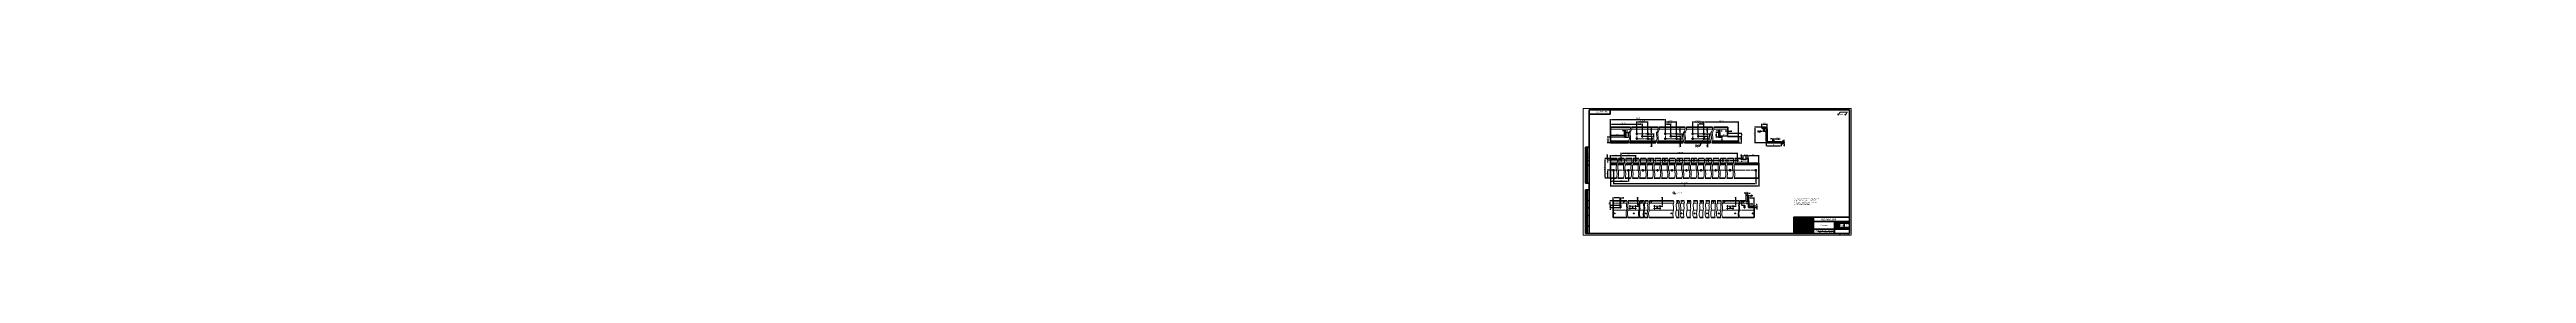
# Model space of a CAD drawing. Header units: millimetres. Extents: x 12064 to 35004, y -6103 to -2658.
# Drawn here: x 26769 to 35004, y -3147 to -2658 of the extents above; entities outside this region: 20.
import ezdxf

# ---------------------------------------------------------------- set-up
doc = ezdxf.new("R2010")
doc.units = ezdxf.units.MM
doc.linetypes.add('LT_03', pattern=[20.32, 12.7, -2.54, 2.54, -2.54])
doc.linetypes.add('LT_04', pattern=[20, 10, -2, 2, -2, 2, -2])
for name, color, linetype, lineweight in [('Layer_01', 5, 'Continuous', 13), ('Layer_02', 1, 'Continuous', 13), ('Layer_03', 5, 'LT_04', 13), ('Layer_04', 7, 'Continuous', 40), ('Layer_05', 6, 'Continuous', 13), ('Layer_06', 7, 'Continuous', 40), ('Layer_08', 5, 'Continuous', 13), ('Layer_09', 1, 'Continuous', 15), ('Layer_10', 6, 'Continuous', 15), ('Layer_11', 1, 'LT_03', 15)]:
    doc.layers.add(name, color=color, linetype=linetype, lineweight=lineweight)
doc.styles.add('Style_01', font='ARIALNI.TTF', dxfattribs={"width": 0.9, "height": 3.5})
doc.dimstyles.new('DimStyle_01', dxfattribs={"dimtxt": 3.5, "dimasz": 3.5, "dimexe": 1.25, "dimexo": 0, "dimtad": 1, "dimdec": 1, "dimtxsty": 'Style_01', "dimcen": 2.5, "dimazin": 3, "dimtfac": 1, "dimtdec": 1, "dimtmove": 0, "dimatfit": 3})
doc.dimstyles.new('DimStyle_02', dxfattribs={"dimtxt": 3.5, "dimasz": 2.5, "dimexe": 1.25, "dimexo": 0, "dimtad": 1, "dimdec": 1, "dimlfac": 2, "dimtxsty": 'Style_01', "dimcen": 2.5, "dimazin": 3, "dimtfac": 1, "dimtdec": 1, "dimtmove": 0, "dimatfit": 3})
doc.dimstyles.new('DimStyle_03', dxfattribs={"dimtxt": 3.5, "dimasz": 3.5, "dimexe": 1.25, "dimexo": 0, "dimtad": 1, "dimdec": 1, "dimtxsty": 'Style_01', "dimcen": 0, "dimazin": 3, "dimtfac": 1, "dimtdec": 1, "dimtmove": 0, "dimatfit": 3})
doc.dimstyles.new('DimStyle_04', dxfattribs={"dimtxt": 3.5, "dimasz": 3.5, "dimexe": 1.25, "dimexo": 0, "dimtad": 1, "dimdec": 1, "dimtxsty": 'Style_01', "dimcen": 0, "dimazin": 3, "dimtfac": 1, "dimtdec": 1, "dimtmove": 0, "dimatfit": 3})
pattern_1 = [(45, (-27.3209, 0), (-1.122532015, 1.122532015), [])]
pattern_2 = [(45, (12825.22, -7340.477), (-33.676, 33.676), []), (45, (12847.67, -7340.477), (-33.676, 33.676), [])]
pattern_3 = [(135, (12825.22, -7340.477), (-33.676, -33.676), []), (135, (12825.22, -7318.026), (-33.676, -33.676), [])]
pattern_4 = [(45, (13094.995, -4972.475), (-6.7352, 6.7352), []), (45, (13099.485, -4972.475), (-6.7352, 6.7352), [])]
pattern_5 = [(135, (13094.995, -4972.475), (-6.7352, -6.7352), []), (135, (13094.995, -4967.985), (-6.7352, -6.7352), [])]
pattern_6 = [(135, (11776.583, -5855.99), (-16.838, -16.838), []), (135, (11776.583, -5844.764), (-16.838, -16.838), [])]
pattern_7 = [(135, (11776.583, -5855.99), (-33.676, -33.676), []), (135, (11776.583, -5844.764), (-33.676, -33.676), []), (135, (11776.583, -5833.54), (-33.676, -33.676), []), (135, (11776.583, -5822.313), (-33.676, -33.676), [])]
pattern_8 = [(135, (12568.867, -5950.41), (-33.676, -33.676), []), (135, (12568.867, -5939.186), (-33.676, -33.676), []), (135, (12568.867, -5927.96), (-33.676, -33.676), []), (135, (12568.867, -5916.735), (-33.676, -33.676), [])]

# ---------------------------------------------------------------- blocks, each defined once
blk = doc.blocks.new('*D3057')
at = {"layer": 'Defpoints', "color": 0, "ltscale": 0.5}
for p in [(31958.6, -2957.5), (32451.7, -2957.5), (32451.7, -2983.5)]:
    blk.add_point(p, dxfattribs=at)
at = {"layer": 'Layer_09', "color": 0, "lineweight": -2, "ltscale": 0.5}
for p, q in [((31958.6, -2957.5), (31958.6, -2984.8)), ((32451.7, -2957.5), (32451.7, -2984.8)), ((31962.1, -2983.5), (32448.2, -2983.5))]:
    blk.add_line(p, q, dxfattribs=at)
at = {"layer": 'Layer_09', "color": 0, "ltscale": 0.5}
for points in [[(31962.1, -2982.9), (31962.1, -2984.1), (31958.6, -2983.5)], [(32448.2, -2982.9), (32448.2, -2984.1), (32451.7, -2983.5)]]:
    blk.add_solid(points, dxfattribs=at)
at = {"layer": 'Layer_09', "color": 0, "ltscale": 0.5, "insert": (32205.1, -2981.1), "char_height": 3.5, "attachment_point": 5, "style": 'Style_01'}
blk.add_mtext('1982', dxfattribs=at)
blk = doc.blocks.new('*D3058')
at = {"layer": 'Defpoints', "color": 0, "ltscale": 0.5}
for p in [(31940.6, -2892.7), (31958.6, -2892.7), (31958.6, -2957.5)]:
    blk.add_point(p, dxfattribs=at)
at = {"layer": 'Layer_09', "color": 0, "lineweight": -2, "ltscale": 0.5}
for p, q in [((31958.6, -2892.7), (31939.4, -2892.7)), ((31958.6, -2957.5), (31939.4, -2957.5)), ((31940.6, -2954), (31940.6, -2896.2))]:
    blk.add_line(p, q, dxfattribs=at)
at = {"layer": 'Layer_09', "color": 0, "ltscale": 0.5}
for points in [[(31940, -2896.2), (31941.2, -2896.2), (31940.6, -2892.7)], [(31940, -2954), (31941.2, -2954), (31940.6, -2957.5)]]:
    blk.add_solid(points, dxfattribs=at)
at = {"layer": 'Layer_09', "color": 0, "ltscale": 0.5, "insert": (31937.9, -2925.1), "char_height": 3.5, "attachment_point": 5, "rotation": 90, "style": 'Style_01'}
blk.add_mtext('64,8', dxfattribs=at)
blk = doc.blocks.new('*D3077')
at = {"layer": 'Defpoints', "color": 0, "ltscale": 0.5}
for p in [(31958.6, -2957.5), (31968.6, -2934.6), (31968.6, -2967.5)]:
    blk.add_point(p, dxfattribs=at)
at = {"layer": 'Layer_09', "color": 0, "lineweight": -2, "ltscale": 0.5}
for p, q in [((31958.6, -2957.5), (31958.6, -2968.7)), ((31968.6, -2934.6), (31968.6, -2968.7)), ((31962.1, -2967.5), (31965.1, -2967.5))]:
    blk.add_line(p, q, dxfattribs=at)
at = {"layer": 'Layer_09', "color": 0, "ltscale": 0.5}
for points in [[(31962.1, -2966.9), (31962.1, -2968.1), (31958.6, -2967.5)], [(31965.1, -2966.9), (31965.1, -2968.1), (31968.6, -2967.5)]]:
    blk.add_solid(points, dxfattribs=at)
at = {"layer": 'Layer_09', "color": 0, "ltscale": 0.5, "insert": (31963.6, -2965.1), "char_height": 3.5, "attachment_point": 5, "style": 'Style_01'}
blk.add_mtext('10', dxfattribs=at)
blk = doc.blocks.new('*D3078')
at = {"layer": 'Defpoints', "color": 0, "ltscale": 0.5}
for p in [(32018, -2935), (31968.6, -2967.5), (32018, -2967.5)]:
    blk.add_point(p, dxfattribs=at)
at = {"layer": 'Layer_09', "color": 0, "lineweight": -2, "ltscale": 0.5}
for p, q in [((32018, -2935), (32018, -2968.7)), ((31968.6, -2967.5), (31968.6, -2966.2)), ((31972.1, -2967.5), (32014.5, -2967.5))]:
    blk.add_line(p, q, dxfattribs=at)
at = {"layer": 'Layer_09', "color": 0, "ltscale": 0.5}
for points in [[(31972.1, -2966.9), (31972.1, -2968.1), (31968.6, -2967.5)], [(32014.5, -2966.9), (32014.5, -2968.1), (32018, -2967.5)]]:
    blk.add_solid(points, dxfattribs=at)
at = {"layer": 'Layer_09', "color": 0, "ltscale": 0.5, "insert": (31993.3, -2965.1), "char_height": 3.5, "attachment_point": 5, "style": 'Style_01'}
blk.add_mtext('218', dxfattribs=at)
blk = doc.blocks.new('*D3079')
at = {"layer": 'Defpoints', "color": 0, "ltscale": 0.5}
for p in [(31968.6, -2933.6), (32441.7, -2934.6), (32441.7, -2975.9)]:
    blk.add_point(p, dxfattribs=at)
at = {"layer": 'Layer_09', "color": 0, "lineweight": -2, "ltscale": 0.5}
for p, q in [((31968.6, -2933.6), (31968.6, -2977.2)), ((32441.7, -2934.6), (32441.7, -2977.2)), ((31972.1, -2975.9), (32438.2, -2975.9))]:
    blk.add_line(p, q, dxfattribs=at)
at = {"layer": 'Layer_09', "color": 0, "ltscale": 0.5}
for points in [[(31972.1, -2975.4), (31972.1, -2976.5), (31968.6, -2975.9)], [(32438.2, -2975.4), (32438.2, -2976.5), (32441.7, -2975.9)]]:
    blk.add_solid(points, dxfattribs=at)
at = {"layer": 'Layer_09', "color": 0, "ltscale": 0.5, "insert": (32205.1, -2973.5), "char_height": 3.5, "attachment_point": 5, "style": 'Style_01'}
blk.add_mtext('218х9=1962', dxfattribs=at)
blk = doc.blocks.new('*D3080')
at = {"layer": 'Defpoints', "color": 0, "ltscale": 0.5}
for p in [(31958.6, -2892.7), (31994.2, -2882.7), (31994.2, -2895.4)]:
    blk.add_point(p, dxfattribs=at)
at = {"layer": 'Layer_09', "color": 0, "lineweight": -2, "ltscale": 0.5}
for p, q in [((31958.6, -2892.7), (31958.6, -2881.4)), ((31994.2, -2895.4), (31994.2, -2881.4)), ((31962.1, -2882.7), (31990.7, -2882.7))]:
    blk.add_line(p, q, dxfattribs=at)
at = {"layer": 'Layer_09', "color": 0, "ltscale": 0.5}
for points in [[(31962.1, -2882.1), (31962.1, -2883.3), (31958.6, -2882.7)], [(31990.7, -2882.1), (31990.7, -2883.3), (31994.2, -2882.7)]]:
    blk.add_solid(points, dxfattribs=at)
at = {"layer": 'Layer_09', "color": 0, "ltscale": 0.5, "insert": (31976.4, -2880.3), "char_height": 3.5, "attachment_point": 5, "style": 'Style_01'}
blk.add_mtext('71', dxfattribs=at)
blk = doc.blocks.new('*D3081')
at = {"layer": 'Defpoints', "color": 0, "ltscale": 0.5}
for p in [(31994.2, -2895.4), (32042.5, -2882.7), (32042.5, -2895.4)]:
    blk.add_point(p, dxfattribs=at)
at = {"layer": 'Layer_09', "color": 0, "lineweight": -2, "ltscale": 0.5}
for p, q in [((31994.2, -2895.4), (31994.2, -2881.4)), ((32042.5, -2895.4), (32042.5, -2881.4)), ((31997.7, -2882.7), (32039, -2882.7))]:
    blk.add_line(p, q, dxfattribs=at)
at = {"layer": 'Layer_09', "color": 0, "ltscale": 0.5}
for points in [[(31997.7, -2882.1), (31997.7, -2883.3), (31994.2, -2882.7)], [(32039, -2882.1), (32039, -2883.3), (32042.5, -2882.7)]]:
    blk.add_solid(points, dxfattribs=at)
at = {"layer": 'Layer_09', "color": 0, "ltscale": 0.5, "insert": (32018.4, -2880.3), "char_height": 3.5, "attachment_point": 5, "style": 'Style_01'}
blk.add_mtext('230', dxfattribs=at)
blk = doc.blocks.new('*D3082')
at = {"layer": 'Defpoints', "color": 0, "ltscale": 0.5}
for p in [(32380.7, -2874.7), (31994.2, -2895.4), (32380.7, -2895.4)]:
    blk.add_point(p, dxfattribs=at)
at = {"layer": 'Layer_09', "color": 0, "lineweight": -2, "ltscale": 0.5}
for p, q in [((31994.2, -2895.4), (31994.2, -2873.4)), ((31997.7, -2874.7), (32377.2, -2874.7)), ((32380.7, -2895.4), (32380.7, -2873.4))]:
    blk.add_line(p, q, dxfattribs=at)
at = {"layer": 'Layer_09', "color": 0, "ltscale": 0.5}
for points in [[(31997.7, -2874.1), (31997.7, -2875.3), (31994.2, -2874.7)], [(32377.2, -2874.1), (32377.2, -2875.3), (32380.7, -2874.7)]]:
    blk.add_solid(points, dxfattribs=at)
at = {"layer": 'Layer_09', "color": 0, "ltscale": 0.5, "insert": (32187.4, -2872.3), "char_height": 3.5, "attachment_point": 5, "style": 'Style_01'}
blk.add_mtext('230х8=1840', dxfattribs=at)
blk = doc.blocks.new('*D3083')
at = {"layer": 'Defpoints', "color": 0, "ltscale": 0.5}
for p in [(32399, -2892.7), (32410, -2882.7), (32410, -2892.7)]:
    blk.add_point(p, dxfattribs=at)
at = {"layer": 'Layer_09', "color": 0, "lineweight": -2, "ltscale": 0.5}
for p, q in [((32399, -2892.7), (32399, -2881.4)), ((32410, -2892.7), (32410, -2881.4)), ((32402.5, -2882.7), (32406.5, -2882.7))]:
    blk.add_line(p, q, dxfattribs=at)
at = {"layer": 'Layer_09', "color": 0, "ltscale": 0.5}
for points in [[(32402.5, -2882.1), (32402.5, -2883.3), (32399, -2882.7)], [(32406.5, -2882.1), (32406.5, -2883.3), (32410, -2882.7)]]:
    blk.add_solid(points, dxfattribs=at)
at = {"layer": 'Layer_09', "color": 0, "ltscale": 0.5, "insert": (32404.5, -2880.3), "char_height": 3.5, "attachment_point": 5, "style": 'Style_01'}
blk.add_mtext('11', dxfattribs=at)
blk = doc.blocks.new('*D3045')
at = {"layer": 'Defpoints', "color": 0, "ltscale": 0.5}
for p in [(32393.6, -2892.7), (32398.5, -2892.7), (32399, -2896.3)]:
    blk.add_point(p, dxfattribs=at)
at = {"layer": 'Layer_09', "color": 0, "lineweight": -2, "ltscale": 0.5}
for p, q in [((32393.6, -2889.2), (32393.6, -2879.6)), ((32398.5, -2892.7), (32392.3, -2892.7)), ((32399, -2896.3), (32392.3, -2896.3)), ((32393.6, -2896.3), (32393.6, -2892.7)), ((32393.6, -2899.8), (32393.6, -2903.3))]:
    blk.add_line(p, q, dxfattribs=at)
at = {"layer": 'Layer_09', "color": 0, "ltscale": 0.5}
for points in [[(32393, -2889.2), (32394.2, -2889.2), (32393.6, -2892.7)], [(32393, -2899.8), (32394.2, -2899.8), (32393.6, -2896.3)]]:
    blk.add_solid(points, dxfattribs=at)
at = {"layer": 'Layer_09', "color": 0, "ltscale": 0.5, "insert": (32390.8, -2882.6), "char_height": 3.5, "attachment_point": 5, "rotation": 90, "style": 'Style_01'}
blk.add_mtext('3,6', dxfattribs=at)
blk = doc.blocks.new('*D3084')
at = {"layer": 'Defpoints', "color": 0, "ltscale": 0.5}
for p in [(32416.5, -2892.7), (32451.7, -2882.7), (32451.7, -2907.5)]:
    blk.add_point(p, dxfattribs=at)
at = {"layer": 'Layer_09', "color": 0, "lineweight": -2, "ltscale": 0.5}
for p, q in [((32416.5, -2892.7), (32416.5, -2881.4)), ((32451.7, -2907.5), (32451.7, -2881.4)), ((32420, -2882.7), (32448.2, -2882.7))]:
    blk.add_line(p, q, dxfattribs=at)
at = {"layer": 'Layer_09', "color": 0, "ltscale": 0.5}
for points in [[(32420, -2882.1), (32420, -2883.3), (32416.5, -2882.7)], [(32448.2, -2882.1), (32448.2, -2883.3), (32451.7, -2882.7)]]:
    blk.add_solid(points, dxfattribs=at)
at = {"layer": 'Layer_09', "color": 0, "ltscale": 0.5, "insert": (32434.1, -2879.9), "char_height": 3.5, "attachment_point": 5, "style": 'Style_01'}
blk.add_mtext('35,2', dxfattribs=at)
blk = doc.blocks.new('*D3046')
at = {"layer": 'Defpoints', "color": 0, "ltscale": 0.5}
for p in [(31949, -2957.5), (31958.6, -2957.5), (31965.5, -2931.5)]:
    blk.add_point(p, dxfattribs=at)
at = {"layer": 'Layer_09', "color": 0, "lineweight": -2, "ltscale": 0.5}
for p, q in [((31965.5, -2931.5), (31947.7, -2931.5)), ((31958.6, -2957.5), (31947.7, -2957.5)), ((31949, -2935), (31949, -2954))]:
    blk.add_line(p, q, dxfattribs=at)
at = {"layer": 'Layer_09', "color": 0, "ltscale": 0.5}
for points in [[(31948.4, -2935), (31949.6, -2935), (31949, -2931.5)], [(31948.4, -2954), (31949.6, -2954), (31949, -2957.5)]]:
    blk.add_solid(points, dxfattribs=at)
at = {"layer": 'Layer_09', "color": 0, "ltscale": 0.5, "insert": (31946.6, -2944.5), "char_height": 3.5, "attachment_point": 5, "rotation": 90, "style": 'Style_01'}
blk.add_mtext('26', dxfattribs=at)
blk = doc.blocks.new('*D3047')
at = {"layer": 'Defpoints', "color": 0, "ltscale": 0.5}
for p in [(31948.6, -2892.7), (31958.6, -2892.7), (31992.6, -2898.5)]:
    blk.add_point(p, dxfattribs=at)
at = {"layer": 'Layer_09', "color": 0, "lineweight": -2, "ltscale": 0.5}
for p, q in [((31948.6, -2889.2), (31948.6, -2879.6)), ((31958.6, -2892.7), (31947.4, -2892.7)), ((31992.6, -2898.5), (31947.4, -2898.5)), ((31948.6, -2898.5), (31948.6, -2892.7)), ((31948.6, -2902), (31948.6, -2905.5))]:
    blk.add_line(p, q, dxfattribs=at)
at = {"layer": 'Layer_09', "color": 0, "ltscale": 0.5}
for points in [[(31948, -2889.2), (31949.2, -2889.2), (31948.6, -2892.7)], [(31948, -2902), (31949.2, -2902), (31948.6, -2898.5)]]:
    blk.add_solid(points, dxfattribs=at)
at = {"layer": 'Layer_09', "color": 0, "ltscale": 0.5, "insert": (31945.9, -2882.7), "char_height": 3.5, "attachment_point": 5, "rotation": 90, "style": 'Style_01'}
blk.add_mtext('5,8', dxfattribs=at)
blk = doc.blocks.new('*D3085')
at = {"layer": 'Defpoints', "color": 0, "ltscale": 0.5}
for p in [(31967.7, -3022.9), (31967.7, -3032.9), (31990.7, -3048.1)]:
    blk.add_point(p, dxfattribs=at)
at = {"layer": 'Layer_09', "color": 0, "lineweight": -2, "ltscale": 0.5}
for p, q in [((31967.7, -3032.9), (31967.7, -3021.7)), ((31987.2, -3022.9), (31971.2, -3022.9)), ((31990.7, -3048.1), (31990.7, -3021.7))]:
    blk.add_line(p, q, dxfattribs=at)
at = {"layer": 'Layer_09', "color": 0, "ltscale": 0.5}
for points in [[(31971.2, -3022.4), (31971.2, -3023.5), (31967.7, -3022.9)], [(31987.2, -3022.4), (31987.2, -3023.5), (31990.7, -3022.9)]]:
    blk.add_solid(points, dxfattribs=at)
at = {"layer": 'Layer_09', "color": 0, "ltscale": 0.5, "insert": (31979.2, -3020.5), "char_height": 3.5, "attachment_point": 5, "style": 'Style_01'}
blk.add_mtext('46', dxfattribs=at)
blk = doc.blocks.new('*D3086')
at = {"layer": 'Defpoints', "color": 0, "ltscale": 0.5}
for p in [(31992.7, -3022.9), (31990.7, -3048.3), (31992.7, -3048.1)]:
    blk.add_point(p, dxfattribs=at)
at = {"layer": 'Layer_09', "color": 0, "lineweight": -2, "ltscale": 0.5}
for p, q in [((31987.2, -3022.9), (31983.7, -3022.9)), ((31990.7, -3048.3), (31990.7, -3021.7)), ((31990.7, -3022.9), (31992.7, -3022.9)), ((31992.7, -3048.1), (31992.7, -3021.7)), ((31996.2, -3022.9), (32002.7, -3022.9))]:
    blk.add_line(p, q, dxfattribs=at)
at = {"layer": 'Layer_09', "color": 0, "ltscale": 0.5}
for points in [[(31987.2, -3022.4), (31987.2, -3023.5), (31990.7, -3022.9)], [(31996.2, -3022.4), (31996.2, -3023.5), (31992.7, -3022.9)]]:
    blk.add_solid(points, dxfattribs=at)
at = {"layer": 'Layer_09', "color": 0, "ltscale": 0.5, "insert": (32001.2, -3020.6), "char_height": 3.5, "attachment_point": 5, "style": 'Style_01'}
blk.add_mtext('4', dxfattribs=at)
blk = doc.blocks.new('*D3087')
at = {"layer": 'Defpoints', "color": 0, "ltscale": 0.5}
for p in [(31957.7, -3056.1), (31990.7, -3048.1), (31990.7, -3056.1)]:
    blk.add_point(p, dxfattribs=at)
at = {"layer": 'Layer_09', "color": 0, "lineweight": -2, "ltscale": 0.5}
for p, q in [((31957.7, -3044.6), (31957.7, -3041.1)), ((31990.7, -3048.1), (31956.4, -3048.1)), ((31990.7, -3056.1), (31956.4, -3056.1)), ((31957.7, -3048.1), (31957.7, -3056.1)), ((31957.7, -3059.6), (31957.7, -3063.1))]:
    blk.add_line(p, q, dxfattribs=at)
at = {"layer": 'Layer_09', "color": 0, "ltscale": 0.5}
for points in [[(31957.1, -3044.6), (31958.3, -3044.6), (31957.7, -3048.1)], [(31957.1, -3059.6), (31958.3, -3059.6), (31957.7, -3056.1)]]:
    blk.add_solid(points, dxfattribs=at)
at = {"layer": 'Layer_09', "color": 0, "ltscale": 0.5, "insert": (31955.3, -3052.1), "char_height": 3.5, "attachment_point": 5, "rotation": 90, "style": 'Style_01'}
blk.add_mtext('16', dxfattribs=at)
blk = doc.blocks.new('*D3088')
at = {"layer": 'Defpoints', "color": 0, "ltscale": 0.5}
for p in [(31957.7, -3032.9), (31967.7, -3032.9), (31990.7, -3048.1)]:
    blk.add_point(p, dxfattribs=at)
at = {"layer": 'Layer_09', "color": 0, "lineweight": -2, "ltscale": 0.5}
for p, q in [((31967.7, -3032.9), (31956.4, -3032.9)), ((31957.7, -3044.6), (31957.7, -3036.4)), ((31990.7, -3048.1), (31956.4, -3048.1))]:
    blk.add_line(p, q, dxfattribs=at)
at = {"layer": 'Layer_09', "color": 0, "ltscale": 0.5}
for points in [[(31957.1, -3036.4), (31958.3, -3036.4), (31957.7, -3032.9)], [(31957.1, -3044.6), (31958.3, -3044.6), (31957.7, -3048.1)]]:
    blk.add_solid(points, dxfattribs=at)
at = {"layer": 'Layer_09', "color": 0, "ltscale": 0.5, "insert": (31954.9, -3040.5), "char_height": 3.5, "attachment_point": 5, "rotation": 90, "style": 'Style_01'}
blk.add_mtext('30,3', dxfattribs=at)
blk = doc.blocks.new('*D3089')
at = {"layer": 'Defpoints', "color": 0, "ltscale": 0.5}
for p in [(32410, -2892.7), (32416.5, -2882.7), (32416.5, -2892.7)]:
    blk.add_point(p, dxfattribs=at)
at = {"layer": 'Layer_09', "color": 0, "lineweight": -2, "ltscale": 0.5}
for p, q in [((32410, -2892.7), (32410, -2881.4)), ((32416.5, -2892.7), (32416.5, -2881.4)), ((32406.5, -2882.7), (32403, -2882.7)), ((32410, -2882.7), (32416.5, -2882.7)), ((32420, -2882.7), (32423.5, -2882.7))]:
    blk.add_line(p, q, dxfattribs=at)
at = {"layer": 'Layer_09', "color": 0, "ltscale": 0.5}
for points in [[(32406.5, -2882.1), (32406.5, -2883.3), (32410, -2882.7)], [(32420, -2882.1), (32420, -2883.3), (32416.5, -2882.7)]]:
    blk.add_solid(points, dxfattribs=at)
at = {"layer": 'Layer_09', "color": 0, "ltscale": 0.5, "insert": (32413.2, -2879.9), "char_height": 3.5, "attachment_point": 5, "style": 'Style_01'}
blk.add_mtext('6,5', dxfattribs=at)
blk = doc.blocks.new('*D3090')
at = {"layer": 'Defpoints', "color": 0, "ltscale": 0.5}
for p in [(32476, -2834.3), (32526, -2838.8), (32526, -2850.3)]:
    blk.add_point(p, dxfattribs=at)
at = {"layer": 'Layer_09', "color": 0, "lineweight": -2, "ltscale": 0.5}
for p, q in [((32476, -2834.3), (32476, -2851.6)), ((32479.5, -2850.3), (32522.5, -2850.3)), ((32526, -2838.8), (32526, -2851.6))]:
    blk.add_line(p, q, dxfattribs=at)
at = {"layer": 'Layer_09', "color": 0, "ltscale": 0.5}
for points in [[(32479.5, -2849.8), (32479.5, -2850.9), (32476, -2850.3)], [(32522.5, -2849.8), (32522.5, -2850.9), (32526, -2850.3)]]:
    blk.add_solid(points, dxfattribs=at)
at = {"layer": 'Layer_09', "color": 0, "ltscale": 0.5, "insert": (32501, -2847.9), "char_height": 3.5, "attachment_point": 5, "style": 'Style_01'}
blk.add_mtext('50', dxfattribs=at)
blk = doc.blocks.new('*D3091')
at = {"layer": 'Defpoints', "color": 0, "ltscale": 0.5}
for p in [(32461.2, -2788.9), (32479, -2778.9), (32479, -2794.9)]:
    blk.add_point(p, dxfattribs=at)
at = {"layer": 'Layer_09', "color": 0, "lineweight": -2, "ltscale": 0.5}
for p, q in [((32461.2, -2788.9), (32461.2, -2777.7)), ((32464.7, -2778.9), (32475.5, -2778.9)), ((32479, -2794.9), (32479, -2777.7))]:
    blk.add_line(p, q, dxfattribs=at)
at = {"layer": 'Layer_09', "color": 0, "ltscale": 0.5}
for points in [[(32464.7, -2778.4), (32464.7, -2779.5), (32461.2, -2778.9)], [(32475.5, -2778.4), (32475.5, -2779.5), (32479, -2778.9)]]:
    blk.add_solid(points, dxfattribs=at)
at = {"layer": 'Layer_09', "color": 0, "ltscale": 0.5, "insert": (32470.1, -2776.2), "char_height": 3.5, "attachment_point": 5, "style": 'Style_01'}
blk.add_mtext('17,8', dxfattribs=at)
blk = doc.blocks.new('*D3092')
at = {"layer": 'Defpoints', "color": 0, "ltscale": 0.5}
for p in [(32438.9, -2788.9), (32461.2, -2788.9), (32482, -2840.3)]:
    blk.add_point(p, dxfattribs=at)
at = {"layer": 'Layer_09', "color": 0, "lineweight": -2, "ltscale": 0.5}
for p, q in [((32461.2, -2788.9), (32437.6, -2788.9)), ((32438.9, -2836.8), (32438.9, -2792.4)), ((32482, -2840.3), (32437.6, -2840.3))]:
    blk.add_line(p, q, dxfattribs=at)
at = {"layer": 'Layer_09', "color": 0, "ltscale": 0.5}
for points in [[(32438.3, -2792.4), (32439.4, -2792.4), (32438.9, -2788.9)], [(32438.3, -2836.8), (32439.4, -2836.8), (32438.9, -2840.3)]]:
    blk.add_solid(points, dxfattribs=at)
at = {"layer": 'Layer_09', "color": 0, "ltscale": 0.5, "insert": (32436.1, -2814.6), "char_height": 3.5, "attachment_point": 5, "rotation": 90, "style": 'Style_01'}
blk.add_mtext('51,4', dxfattribs=at)
blk = doc.blocks.new('*D3048')
at = {"layer": 'Defpoints', "color": 0, "ltscale": 0.5}
for p in [(32465.5, -2788.9), (32468.8, -2788.9), (32468.8, -2803.1)]:
    blk.add_point(p, dxfattribs=at)
at = {"layer": 'Layer_02', "color": 0, "lineweight": -2, "ltscale": 0.5}
for p, q in [((32465.5, -2788.9), (32465.5, -2804.3)), ((32468.8, -2788.9), (32468.8, -2804.3)), ((32462, -2803.1), (32446.9, -2803.1)), ((32468.8, -2803.1), (32465.5, -2803.1)), ((32472.3, -2803.1), (32475.8, -2803.1))]:
    blk.add_line(p, q, dxfattribs=at)
at = {"layer": 'Layer_02', "color": 0, "ltscale": 0.5}
for points in [[(32462, -2802.5), (32462, -2803.7), (32465.5, -2803.1)], [(32472.3, -2802.5), (32472.3, -2803.7), (32468.8, -2803.1)]]:
    blk.add_solid(points, dxfattribs=at)
at = {"layer": 'Layer_02', "color": 0, "ltscale": 0.5, "insert": (32452.6, -2803.1), "char_height": 3.5, "attachment_point": 5, "style": 'Style_01'}
blk.add_mtext('%%C3,3\\P9 отв.', dxfattribs=at)
blk = doc.blocks.new('*D3093')
at = {"layer": 'Defpoints', "color": 0, "ltscale": 0.5}
for p in [(32497.9, -2840.3), (32502.1, -2827.3), (32502.1, -2840.3)]:
    blk.add_point(p, dxfattribs=at)
at = {"layer": 'Layer_02', "color": 0, "lineweight": -2, "ltscale": 0.5}
for p, q in [((32494.4, -2827.3), (32490.9, -2827.3)), ((32497.9, -2840.3), (32497.9, -2826.1)), ((32497.9, -2827.3), (32502.1, -2827.3)), ((32502.1, -2840.3), (32502.1, -2826.1)), ((32505.6, -2827.3), (32522.4, -2827.3))]:
    blk.add_line(p, q, dxfattribs=at)
at = {"layer": 'Layer_02', "color": 0, "ltscale": 0.5}
for points in [[(32494.4, -2826.8), (32494.4, -2827.9), (32497.9, -2827.3)], [(32505.6, -2826.8), (32505.6, -2827.9), (32502.1, -2827.3)]]:
    blk.add_solid(points, dxfattribs=at)
at = {"layer": 'Layer_02', "color": 0, "ltscale": 0.5, "char_height": 3.5, "attachment_point": 5, "style": 'Style_01'}
for s, insert in [('10 отв.', (32515.7, -2829.8)), ('%%C4,2', (32515.7, -2824.5))]:
    blk.add_mtext(s, dxfattribs=dict(at, insert=insert))
blk = doc.blocks.new('*D3094')
at = {"layer": 'Defpoints', "color": 0, "ltscale": 0.5}
for p in [(31958.6, -2806.3), (31958.6, -2816.3), (32005.1, -2813)]:
    blk.add_point(p, dxfattribs=at)
at = {"layer": 'Layer_02', "color": 0, "lineweight": -2, "ltscale": 0.5}
for p, q in [((31958.6, -2806.3), (31958.6, -2817.5)), ((32001.6, -2816.3), (31962.1, -2816.3)), ((32005.1, -2813), (32005.1, -2817.5))]:
    blk.add_line(p, q, dxfattribs=at)
at = {"layer": 'Layer_02', "color": 0, "ltscale": 0.5}
for points in [[(31962.1, -2815.7), (31962.1, -2816.8), (31958.6, -2816.3)], [(32001.6, -2815.7), (32001.6, -2816.8), (32005.1, -2816.3)]]:
    blk.add_solid(points, dxfattribs=at)
at = {"layer": 'Layer_02', "color": 0, "ltscale": 0.5, "insert": (31981.9, -2813.5), "char_height": 3.5, "attachment_point": 5, "style": 'Style_01'}
blk.add_mtext('46,5', dxfattribs=at)
blk = doc.blocks.new('*D3049')
at = {"layer": 'Defpoints', "color": 0, "ltscale": 0.5}
for p in [(31949.1, -2840.3), (31958.6, -2840.3), (32005.1, -2822.3)]:
    blk.add_point(p, dxfattribs=at)
at = {"layer": 'Layer_02', "color": 0, "lineweight": -2, "ltscale": 0.5}
for p, q in [((32005.1, -2822.3), (31947.9, -2822.3)), ((31958.6, -2840.3), (31947.9, -2840.3)), ((31949.1, -2825.8), (31949.1, -2836.8))]:
    blk.add_line(p, q, dxfattribs=at)
at = {"layer": 'Layer_02', "color": 0, "ltscale": 0.5}
for points in [[(31948.5, -2825.8), (31949.7, -2825.8), (31949.1, -2822.3)], [(31948.5, -2836.8), (31949.7, -2836.8), (31949.1, -2840.3)]]:
    blk.add_solid(points, dxfattribs=at)
at = {"layer": 'Layer_02', "color": 0, "ltscale": 0.5, "insert": (31946.7, -2831.3), "char_height": 3.5, "attachment_point": 5, "rotation": 90, "style": 'Style_01'}
blk.add_mtext('18', dxfattribs=at)
blk = doc.blocks.new('*D3095')
at = {"layer": 'Defpoints', "color": 0, "ltscale": 0.5}
for p in [(32383.9, -2819.8), (32383.9, -2840.3), (32393.9, -2819.8)]:
    blk.add_point(p, dxfattribs=at)
at = {"layer": 'Layer_02', "color": 0, "lineweight": -2, "ltscale": 0.5}
for p, q in [((32383.9, -2819.8), (32395.2, -2819.8)), ((32383.9, -2840.3), (32395.2, -2840.3)), ((32393.9, -2836.8), (32393.9, -2823.3))]:
    blk.add_line(p, q, dxfattribs=at)
at = {"layer": 'Layer_02', "color": 0, "ltscale": 0.5}
for points in [[(32393.3, -2823.3), (32394.5, -2823.3), (32393.9, -2819.8)], [(32393.3, -2836.8), (32394.5, -2836.8), (32393.9, -2840.3)]]:
    blk.add_solid(points, dxfattribs=at)
at = {"layer": 'Layer_02', "color": 0, "ltscale": 0.5, "insert": (32391.2, -2830.1), "char_height": 3.5, "attachment_point": 5, "rotation": 90, "style": 'Style_01'}
blk.add_mtext('20,5', dxfattribs=at)
blk = doc.blocks.new('*D3096')
at = {"layer": 'Defpoints', "color": 0, "ltscale": 0.5}
for p in [(32348.7, -2808.8), (32348.7, -2819.8), (32393.9, -2819.8)]:
    blk.add_point(p, dxfattribs=at)
at = {"layer": 'Layer_02', "color": 0, "lineweight": -2, "ltscale": 0.5}
for p, q in [((32348.7, -2808.8), (32395.2, -2808.8)), ((32348.7, -2819.8), (32395.2, -2819.8)), ((32393.9, -2812.3), (32393.9, -2816.3))]:
    blk.add_line(p, q, dxfattribs=at)
at = {"layer": 'Layer_02', "color": 0, "ltscale": 0.5}
for points in [[(32393.3, -2812.3), (32394.5, -2812.3), (32393.9, -2808.8)], [(32393.3, -2816.3), (32394.5, -2816.3), (32393.9, -2819.8)]]:
    blk.add_solid(points, dxfattribs=at)
at = {"layer": 'Layer_02', "color": 0, "ltscale": 0.5, "insert": (32391.5, -2814.3), "char_height": 3.5, "attachment_point": 5, "rotation": 90, "style": 'Style_01'}
blk.add_mtext('11', dxfattribs=at)
blk = doc.blocks.new('*D3097')
at = {"layer": 'Defpoints', "color": 0, "ltscale": 0.5}
for p in [(32347.2, -2809.2), (32348.7, -2801.4), (32348.7, -2808.8)]:
    blk.add_point(p, dxfattribs=at)
at = {"layer": 'Layer_02', "color": 0, "lineweight": -2, "ltscale": 0.5}
for p, q in [((32343.7, -2801.4), (32340.2, -2801.4)), ((32347.2, -2809.2), (32347.2, -2800.1)), ((32347.2, -2801.4), (32348.7, -2801.4)), ((32348.7, -2808.8), (32348.7, -2800.1)), ((32352.2, -2801.4), (32361.5, -2801.4))]:
    blk.add_line(p, q, dxfattribs=at)
at = {"layer": 'Layer_02', "color": 0, "ltscale": 0.5}
for points in [[(32343.7, -2800.8), (32343.7, -2802), (32347.2, -2801.4)], [(32352.2, -2800.8), (32352.2, -2802), (32348.7, -2801.4)]]:
    blk.add_solid(points, dxfattribs=at)
at = {"layer": 'Layer_02', "color": 0, "ltscale": 0.5, "insert": (32358.6, -2798.7), "char_height": 3.5, "attachment_point": 5, "style": 'Style_01'}
blk.add_mtext('1,5', dxfattribs=at)
blk = doc.blocks.new('*D3059')
at = {"layer": 'Defpoints', "color": 0, "ltscale": 0.5}
for p in [(31958.6, -2788.9), (32045.9, -2778.9), (32045.9, -2808.9)]:
    blk.add_point(p, dxfattribs=at)
at = {"layer": 'Layer_02', "color": 0, "lineweight": -2, "ltscale": 0.5}
for p, q in [((31958.6, -2788.9), (31958.6, -2777.7)), ((31962.1, -2778.9), (32042.4, -2778.9)), ((32045.9, -2808.9), (32045.9, -2777.7))]:
    blk.add_line(p, q, dxfattribs=at)
at = {"layer": 'Layer_02', "color": 0, "ltscale": 0.5}
for points in [[(31962.1, -2778.4), (31962.1, -2779.5), (31958.6, -2778.9)], [(32042.4, -2778.4), (32042.4, -2779.5), (32045.9, -2778.9)]]:
    blk.add_solid(points, dxfattribs=at)
at = {"layer": 'Layer_02', "color": 0, "ltscale": 0.5, "insert": (32002.2, -2776), "char_height": 3.5, "attachment_point": 5, "style": 'Style_01'}
blk.add_mtext('(202,5)', dxfattribs=at)
blk = doc.blocks.new('*D3035')
at = {"layer": 'Defpoints', "color": 0, "ltscale": 0.5}
for p in [(32045.9, -2799.3), (32082.9, -2770.9), (32082.9, -2807.9)]:
    blk.add_point(p, dxfattribs=at)
at = {"layer": 'Layer_02', "color": 0, "lineweight": -2, "ltscale": 0.5}
for p, q in [((32045.9, -2799.3), (32045.9, -2769.7)), ((32049.4, -2770.9), (32079.4, -2770.9)), ((32082.9, -2807.9), (32082.9, -2769.7))]:
    blk.add_line(p, q, dxfattribs=at)
at = {"layer": 'Layer_02', "color": 0, "ltscale": 0.5}
for points in [[(32049.4, -2770.4), (32049.4, -2771.5), (32045.9, -2770.9)], [(32079.4, -2770.4), (32079.4, -2771.5), (32082.9, -2770.9)]]:
    blk.add_solid(points, dxfattribs=at)
at = {"layer": 'Layer_02', "color": 0, "ltscale": 0.5, "insert": (32064.4, -2768), "char_height": 3.5, "attachment_point": 5, "style": 'Style_01'}
blk.add_mtext('(37%%P0,1)', dxfattribs=at)
blk = doc.blocks.new('*D3036')
at = {"layer": 'Defpoints', "color": 0, "ltscale": 0.5}
for p in [(32045.9, -2799.3), (32064.4, -2778.9), (32064.4, -2815.9)]:
    blk.add_point(p, dxfattribs=at)
at = {"layer": 'Layer_09', "color": 0, "lineweight": -2, "ltscale": 0.5}
for p, q in [((32045.9, -2799.3), (32045.9, -2777.7)), ((32049.4, -2778.9), (32060.9, -2778.9)), ((32064.4, -2815.9), (32064.4, -2777.7))]:
    blk.add_line(p, q, dxfattribs=at)
at = {"layer": 'Layer_09', "color": 0, "ltscale": 0.5}
for points in [[(32049.4, -2778.4), (32049.4, -2779.5), (32045.9, -2778.9)], [(32060.9, -2778.4), (32060.9, -2779.5), (32064.4, -2778.9)]]:
    blk.add_solid(points, dxfattribs=at)
at = {"layer": 'Layer_09', "color": 0, "ltscale": 0.5, "insert": (32055.1, -2776), "char_height": 3.5, "attachment_point": 5, "style": 'Style_01'}
blk.add_mtext('(18,5%%P0,1)', dxfattribs=at)
blk = doc.blocks.new('*D3037')
at = {"layer": 'Defpoints', "color": 0, "ltscale": 0.5}
for p in [(32085.9, -2810.9), (32085.9, -2826.9), (32102.9, -2810.9)]:
    blk.add_point(p, dxfattribs=at)
at = {"layer": 'Layer_09', "color": 0, "lineweight": -2, "ltscale": 0.5}
for p, q in [((32085.9, -2810.9), (32104.1, -2810.9)), ((32085.9, -2826.9), (32104.1, -2826.9)), ((32102.9, -2823.4), (32102.9, -2814.4))]:
    blk.add_line(p, q, dxfattribs=at)
at = {"layer": 'Layer_09', "color": 0, "ltscale": 0.5}
for points in [[(32102.3, -2814.4), (32103.4, -2814.4), (32102.9, -2810.9)], [(32102.3, -2823.4), (32103.4, -2823.4), (32102.9, -2826.9)]]:
    blk.add_solid(points, dxfattribs=at)
at = {"layer": 'Layer_09', "color": 0, "ltscale": 0.5, "insert": (32099.9, -2818.9), "char_height": 3.5, "attachment_point": 5, "rotation": 90, "style": 'Style_01'}
blk.add_mtext('(16%%P0,1)', dxfattribs=at)
blk = doc.blocks.new('*D3060')
at = {"layer": 'Defpoints', "color": 0, "ltscale": 0.5}
for p in [(32067.4, -2818.9), (32085.4, -2826.9), (32094.9, -2818.9)]:
    blk.add_point(p, dxfattribs=at)
at = {"layer": 'Layer_09', "color": 0, "lineweight": -2, "ltscale": 0.5}
for p, q in [((32067.4, -2818.9), (32096.1, -2818.9)), ((32085.4, -2826.9), (32096.1, -2826.9)), ((32094.9, -2815.4), (32094.9, -2811.9)), ((32094.9, -2818.9), (32094.9, -2826.9)), ((32094.9, -2830.4), (32094.9, -2853.9))]:
    blk.add_line(p, q, dxfattribs=at)
at = {"layer": 'Layer_09', "color": 0, "ltscale": 0.5}
for points in [[(32094.3, -2815.4), (32095.4, -2815.4), (32094.9, -2818.9)], [(32094.3, -2830.4), (32095.4, -2830.4), (32094.9, -2826.9)]]:
    blk.add_solid(points, dxfattribs=at)
at = {"layer": 'Layer_09', "color": 0, "ltscale": 0.5, "insert": (32091.9, -2847.6), "char_height": 3.5, "attachment_point": 5, "rotation": 90, "style": 'Style_01'}
blk.add_mtext('(8%%P0,1)', dxfattribs=at)
blk = doc.blocks.new('*D3061')
at = {"layer": 'Defpoints', "color": 0, "ltscale": 0.5}
for p in [(31958.6, -2788.9), (32140.9, -2762.9), (32140.9, -2799.3)]:
    blk.add_point(p, dxfattribs=at)
at = {"layer": 'Layer_02', "color": 0, "lineweight": -2, "ltscale": 0.5}
for p, q in [((31958.6, -2788.9), (31958.6, -2761.7)), ((31962.1, -2762.9), (32137.4, -2762.9)), ((32140.9, -2799.3), (32140.9, -2761.7))]:
    blk.add_line(p, q, dxfattribs=at)
at = {"layer": 'Layer_02', "color": 0, "ltscale": 0.5}
for points in [[(31962.1, -2762.4), (31962.1, -2763.5), (31958.6, -2762.9)], [(32137.4, -2762.4), (32137.4, -2763.5), (32140.9, -2762.9)]]:
    blk.add_solid(points, dxfattribs=at)
at = {"layer": 'Layer_02', "color": 0, "ltscale": 0.5, "insert": (32049.7, -2760), "char_height": 3.5, "attachment_point": 5, "style": 'Style_01'}
blk.add_mtext('(552,5)', dxfattribs=at)
blk = doc.blocks.new('*D3038')
at = {"layer": 'Defpoints', "color": 0, "ltscale": 0.5}
for p in [(32177.9, -2771.2), (32140.9, -2807.9), (32177.9, -2807.9)]:
    blk.add_point(p, dxfattribs=at)
at = {"layer": 'Layer_09', "color": 0, "lineweight": -2, "ltscale": 0.5}
for p, q in [((32140.9, -2807.9), (32140.9, -2770)), ((32144.4, -2771.2), (32174.4, -2771.2)), ((32177.9, -2807.9), (32177.9, -2770))]:
    blk.add_line(p, q, dxfattribs=at)
at = {"layer": 'Layer_09', "color": 0, "ltscale": 0.5}
for points in [[(32144.4, -2770.6), (32144.4, -2771.8), (32140.9, -2771.2)], [(32174.4, -2770.6), (32174.4, -2771.8), (32177.9, -2771.2)]]:
    blk.add_solid(points, dxfattribs=at)
at = {"layer": 'Layer_09', "color": 0, "ltscale": 0.5, "insert": (32159.4, -2768.3), "char_height": 3.5, "attachment_point": 5, "style": 'Style_01'}
blk.add_mtext('(37%%P0,1)', dxfattribs=at)
blk = doc.blocks.new('*D3062')
at = {"layer": 'Defpoints', "color": 0, "ltscale": 0.5}
for p in [(32140.9, -2799.3), (32159.4, -2778.9), (32159.4, -2815.9)]:
    blk.add_point(p, dxfattribs=at)
at = {"layer": 'Layer_09', "color": 0, "lineweight": -2, "ltscale": 0.5}
for p, q in [((32140.9, -2799.3), (32140.9, -2777.7)), ((32144.4, -2778.9), (32155.9, -2778.9)), ((32159.4, -2815.9), (32159.4, -2777.7))]:
    blk.add_line(p, q, dxfattribs=at)
at = {"layer": 'Layer_09', "color": 0, "ltscale": 0.5}
for points in [[(32144.4, -2778.4), (32144.4, -2779.5), (32140.9, -2778.9)], [(32155.9, -2778.4), (32155.9, -2779.5), (32159.4, -2778.9)]]:
    blk.add_solid(points, dxfattribs=at)
at = {"layer": 'Layer_09', "color": 0, "ltscale": 0.5, "insert": (32150.1, -2776), "char_height": 3.5, "attachment_point": 5, "style": 'Style_01'}
blk.add_mtext('(18,5%%P0,1)', dxfattribs=at)
blk = doc.blocks.new('*D3039')
at = {"layer": 'Defpoints', "color": 0, "ltscale": 0.5}
for p in [(32180.9, -2810.9), (32180.9, -2826.9), (32197.9, -2810.9)]:
    blk.add_point(p, dxfattribs=at)
at = {"layer": 'Layer_09', "color": 0, "lineweight": -2, "ltscale": 0.5}
for p, q in [((32180.9, -2810.9), (32199.1, -2810.9)), ((32180.9, -2826.9), (32199.1, -2826.9)), ((32197.9, -2823.4), (32197.9, -2814.4))]:
    blk.add_line(p, q, dxfattribs=at)
at = {"layer": 'Layer_09', "color": 0, "ltscale": 0.5}
for points in [[(32197.3, -2814.4), (32198.4, -2814.4), (32197.9, -2810.9)], [(32197.3, -2823.4), (32198.4, -2823.4), (32197.9, -2826.9)]]:
    blk.add_solid(points, dxfattribs=at)
at = {"layer": 'Layer_09', "color": 0, "ltscale": 0.5, "insert": (32194.9, -2818.9), "char_height": 3.5, "attachment_point": 5, "rotation": 90, "style": 'Style_01'}
blk.add_mtext('(16%%P0,1)', dxfattribs=at)
blk = doc.blocks.new('*D3040')
at = {"layer": 'Defpoints', "color": 0, "ltscale": 0.5}
for p in [(32162.4, -2818.9), (32180.9, -2826.9), (32189.9, -2818.9)]:
    blk.add_point(p, dxfattribs=at)
at = {"layer": 'Layer_09', "color": 0, "lineweight": -2, "ltscale": 0.5}
for p, q in [((32162.4, -2818.9), (32191.1, -2818.9)), ((32180.9, -2826.9), (32191.1, -2826.9)), ((32189.9, -2815.4), (32189.9, -2811.9)), ((32189.9, -2818.9), (32189.9, -2826.9)), ((32189.9, -2830.4), (32189.9, -2854.3))]:
    blk.add_line(p, q, dxfattribs=at)
at = {"layer": 'Layer_09', "color": 0, "ltscale": 0.5}
for points in [[(32189.3, -2815.4), (32190.4, -2815.4), (32189.9, -2818.9)], [(32189.3, -2830.4), (32190.4, -2830.4), (32189.9, -2826.9)]]:
    blk.add_solid(points, dxfattribs=at)
at = {"layer": 'Layer_09', "color": 0, "ltscale": 0.5, "insert": (32186.9, -2848), "char_height": 3.5, "attachment_point": 5, "rotation": 90, "style": 'Style_01'}
blk.add_mtext('(8%%P0,1)', dxfattribs=at)
blk = doc.blocks.new('*D3041')
at = {"layer": 'Defpoints', "color": 0, "ltscale": 0.5}
for p in [(32271.8, -2810.9), (32271.8, -2826.9), (32288.8, -2810.9)]:
    blk.add_point(p, dxfattribs=at)
at = {"layer": 'Layer_09', "color": 0, "lineweight": -2, "ltscale": 0.5}
for p, q in [((32271.8, -2810.9), (32290, -2810.9)), ((32271.8, -2826.9), (32290, -2826.9)), ((32288.8, -2823.4), (32288.8, -2814.4))]:
    blk.add_line(p, q, dxfattribs=at)
at = {"layer": 'Layer_09', "color": 0, "ltscale": 0.5}
for points in [[(32288.2, -2814.4), (32289.4, -2814.4), (32288.8, -2810.9)], [(32288.2, -2823.4), (32289.4, -2823.4), (32288.8, -2826.9)]]:
    blk.add_solid(points, dxfattribs=at)
at = {"layer": 'Layer_09', "color": 0, "ltscale": 0.5, "insert": (32285.8, -2818.9), "char_height": 3.5, "attachment_point": 5, "rotation": 90, "style": 'Style_01'}
blk.add_mtext('(16%%P0,1)', dxfattribs=at)
blk = doc.blocks.new('*D3042')
at = {"layer": 'Defpoints', "color": 0, "ltscale": 0.5}
for p in [(32253.3, -2818.9), (32271.8, -2826.9), (32280.8, -2818.9)]:
    blk.add_point(p, dxfattribs=at)
at = {"layer": 'Layer_09', "color": 0, "lineweight": -2, "ltscale": 0.5}
for p, q in [((32253.3, -2818.9), (32282, -2818.9)), ((32271.8, -2826.9), (32282, -2826.9)), ((32280.8, -2815.4), (32280.8, -2811.9)), ((32280.8, -2818.9), (32280.8, -2826.9)), ((32280.8, -2830.4), (32280.8, -2854.7))]:
    blk.add_line(p, q, dxfattribs=at)
at = {"layer": 'Layer_09', "color": 0, "ltscale": 0.5}
for points in [[(32280.2, -2815.4), (32281.4, -2815.4), (32280.8, -2818.9)], [(32280.2, -2830.4), (32281.4, -2830.4), (32280.8, -2826.9)]]:
    blk.add_solid(points, dxfattribs=at)
at = {"layer": 'Layer_09', "color": 0, "ltscale": 0.5, "insert": (32277.8, -2848.4), "char_height": 3.5, "attachment_point": 5, "rotation": 90, "style": 'Style_01'}
blk.add_mtext('(8%%P0,1)', dxfattribs=at)
blk = doc.blocks.new('*D3063')
at = {"layer": 'Defpoints', "color": 0, "ltscale": 0.5}
for p in [(32383.9, -2771.5), (32268.8, -2807.9), (32383.9, -2819.8)]:
    blk.add_point(p, dxfattribs=at)
at = {"layer": 'Layer_09', "color": 0, "lineweight": -2, "ltscale": 0.5}
for p, q in [((32268.8, -2807.9), (32268.8, -2770.3)), ((32272.3, -2771.5), (32380.4, -2771.5)), ((32383.9, -2819.8), (32383.9, -2770.3))]:
    blk.add_line(p, q, dxfattribs=at)
at = {"layer": 'Layer_09', "color": 0, "ltscale": 0.5}
for points in [[(32272.3, -2771), (32272.3, -2772.1), (32268.8, -2771.5)], [(32380.4, -2771), (32380.4, -2772.1), (32383.9, -2771.5)]]:
    blk.add_solid(points, dxfattribs=at)
at = {"layer": 'Layer_09', "color": 0, "ltscale": 0.5, "insert": (32326.3, -2768.6), "char_height": 3.5, "attachment_point": 5, "style": 'Style_01'}
blk.add_mtext('(242,5)', dxfattribs=at)
blk = doc.blocks.new('*D3043')
at = {"layer": 'Defpoints', "color": 0, "ltscale": 0.5}
for p in [(32268.8, -2771.2), (32268.8, -2799.3), (32231.8, -2807.9)]:
    blk.add_point(p, dxfattribs=at)
at = {"layer": 'Layer_09', "color": 0, "lineweight": -2, "ltscale": 0.5}
for p, q in [((32231.8, -2807.9), (32231.8, -2770)), ((32235.3, -2771.2), (32265.3, -2771.2)), ((32268.8, -2799.3), (32268.8, -2770))]:
    blk.add_line(p, q, dxfattribs=at)
at = {"layer": 'Layer_09', "color": 0, "ltscale": 0.5}
for points in [[(32235.3, -2770.6), (32235.3, -2771.8), (32231.8, -2771.2)], [(32265.3, -2770.6), (32265.3, -2771.8), (32268.8, -2771.2)]]:
    blk.add_solid(points, dxfattribs=at)
at = {"layer": 'Layer_09', "color": 0, "ltscale": 0.5, "insert": (32250.3, -2768.3), "char_height": 3.5, "attachment_point": 5, "style": 'Style_01'}
blk.add_mtext('(37%%P0,1)', dxfattribs=at)
blk = doc.blocks.new('*D3044')
at = {"layer": 'Defpoints', "color": 0, "ltscale": 0.5}
for p in [(32250.3, -2778.9), (32268.8, -2799.3), (32250.3, -2815.9)]:
    blk.add_point(p, dxfattribs=at)
at = {"layer": 'Layer_09', "color": 0, "lineweight": -2, "ltscale": 0.5}
for p, q in [((32250.3, -2815.9), (32250.3, -2777.7)), ((32265.3, -2778.9), (32253.8, -2778.9)), ((32268.8, -2799.3), (32268.8, -2777.7))]:
    blk.add_line(p, q, dxfattribs=at)
at = {"layer": 'Layer_09', "color": 0, "ltscale": 0.5}
for points in [[(32253.8, -2778.4), (32253.8, -2779.5), (32250.3, -2778.9)], [(32265.3, -2778.4), (32265.3, -2779.5), (32268.8, -2778.9)]]:
    blk.add_solid(points, dxfattribs=at)
at = {"layer": 'Layer_09', "color": 0, "ltscale": 0.5, "insert": (32259.5, -2776), "char_height": 3.5, "attachment_point": 5, "style": 'Style_01'}
blk.add_mtext('(18,5%%P0,1)', dxfattribs=at)
blk = doc.blocks.new('*D3064')
at = {"layer": 'Defpoints', "color": 0, "ltscale": 0.5}
for p in [(32322.2, -2822.3), (32347.2, -2817), (32347.2, -2819.8)]:
    blk.add_point(p, dxfattribs=at)
at = {"layer": 'Layer_09', "color": 0, "lineweight": -2, "ltscale": 0.5}
for p, q in [((32322.2, -2822.3), (32322.2, -2815.7)), ((32325.7, -2817), (32343.7, -2817)), ((32347.2, -2819.8), (32347.2, -2815.7))]:
    blk.add_line(p, q, dxfattribs=at)
at = {"layer": 'Layer_09', "color": 0, "ltscale": 0.5}
for points in [[(32325.7, -2816.4), (32325.7, -2817.5), (32322.2, -2817)], [(32343.7, -2816.4), (32343.7, -2817.5), (32347.2, -2817)]]:
    blk.add_solid(points, dxfattribs=at)
at = {"layer": 'Layer_09', "color": 0, "ltscale": 0.5, "insert": (32334.7, -2814.5), "char_height": 3.5, "attachment_point": 5, "style": 'Style_01'}
blk.add_mtext('25', dxfattribs=at)
blk = doc.blocks.new('*D3065')
at = {"layer": 'Defpoints', "color": 0, "ltscale": 0.5}
for p in [(32318.2, -2806.3), (32322.2, -2800.3), (32322.2, -2806.3)]:
    blk.add_point(p, dxfattribs=at)
at = {"layer": 'Layer_09', "color": 0, "lineweight": -2, "ltscale": 0.5}
for p, q in [((32318.2, -2806.3), (32318.2, -2799)), ((32322.2, -2806.3), (32322.2, -2799)), ((32314.7, -2800.3), (32311.2, -2800.3)), ((32318.2, -2800.3), (32322.2, -2800.3)), ((32325.7, -2800.3), (32329.2, -2800.3))]:
    blk.add_line(p, q, dxfattribs=at)
at = {"layer": 'Layer_09', "color": 0, "ltscale": 0.5}
for points in [[(32314.7, -2799.7), (32314.7, -2800.9), (32318.2, -2800.3)], [(32325.7, -2799.7), (32325.7, -2800.9), (32322.2, -2800.3)]]:
    blk.add_solid(points, dxfattribs=at)
at = {"layer": 'Layer_09', "color": 0, "ltscale": 0.5, "insert": (32320.2, -2797.9), "char_height": 3.5, "attachment_point": 5, "style": 'Style_01'}
blk.add_mtext('4', dxfattribs=at)
blk = doc.blocks.new('*D3066')
at = {"layer": 'Defpoints', "color": 0, "ltscale": 0.5}
for p in [(32310.2, -2822.3), (32318.2, -2806.3), (32318.2, -2822.3)]:
    blk.add_point(p, dxfattribs=at)
at = {"layer": 'Layer_09', "color": 0, "lineweight": -2, "ltscale": 0.5}
for p, q in [((32318.2, -2806.3), (32309, -2806.3)), ((32318.2, -2822.3), (32309, -2822.3)), ((32310.2, -2809.8), (32310.2, -2818.8))]:
    blk.add_line(p, q, dxfattribs=at)
at = {"layer": 'Layer_09', "color": 0, "ltscale": 0.5}
for points in [[(32309.6, -2809.8), (32310.8, -2809.8), (32310.2, -2806.3)], [(32309.6, -2818.8), (32310.8, -2818.8), (32310.2, -2822.3)]]:
    blk.add_solid(points, dxfattribs=at)
at = {"layer": 'Layer_09', "color": 0, "ltscale": 0.5, "insert": (32307.8, -2814.3), "char_height": 3.5, "attachment_point": 5, "rotation": 90, "style": 'Style_01'}
blk.add_mtext('16', dxfattribs=at)
blk = doc.blocks.new('*D3067')
at = {"layer": 'Defpoints', "color": 0, "ltscale": 0.5}
for p in [(32005.1, -2806.3), (32009.1, -2800.3), (32009.1, -2806.3)]:
    blk.add_point(p, dxfattribs=at)
at = {"layer": 'Layer_09', "color": 0, "lineweight": -2, "ltscale": 0.5}
for p, q in [((32005.1, -2806.3), (32005.1, -2799)), ((32009.1, -2806.3), (32009.1, -2799)), ((32001.6, -2800.3), (31998.1, -2800.3)), ((32005.1, -2800.3), (32009.1, -2800.3)), ((32012.6, -2800.3), (32016.1, -2800.3))]:
    blk.add_line(p, q, dxfattribs=at)
at = {"layer": 'Layer_09', "color": 0, "ltscale": 0.5}
for points in [[(32001.6, -2799.7), (32001.6, -2800.9), (32005.1, -2800.3)], [(32012.6, -2799.7), (32012.6, -2800.9), (32009.1, -2800.3)]]:
    blk.add_solid(points, dxfattribs=at)
at = {"layer": 'Layer_09', "color": 0, "ltscale": 0.5, "insert": (32007.1, -2797.9), "char_height": 3.5, "attachment_point": 5, "style": 'Style_01'}
blk.add_mtext('4', dxfattribs=at)
blk = doc.blocks.new('*D3068')
at = {"layer": 'Defpoints', "color": 0, "ltscale": 0.5}
for p in [(32009.1, -2806.3), (32009.1, -2822.3), (32017.1, -2822.3)]:
    blk.add_point(p, dxfattribs=at)
at = {"layer": 'Layer_09', "color": 0, "lineweight": -2, "ltscale": 0.5}
for p, q in [((32009.1, -2806.3), (32018.4, -2806.3)), ((32009.1, -2822.3), (32018.4, -2822.3)), ((32017.1, -2809.8), (32017.1, -2818.8))]:
    blk.add_line(p, q, dxfattribs=at)
at = {"layer": 'Layer_09', "color": 0, "ltscale": 0.5}
for points in [[(32016.5, -2809.8), (32017.7, -2809.8), (32017.1, -2806.3)], [(32016.5, -2818.8), (32017.7, -2818.8), (32017.1, -2822.3)]]:
    blk.add_solid(points, dxfattribs=at)
at = {"layer": 'Layer_09', "color": 0, "ltscale": 0.5, "insert": (32014.7, -2814.3), "char_height": 3.5, "attachment_point": 5, "rotation": 90, "style": 'Style_01'}
blk.add_mtext('16', dxfattribs=at)
blk = doc.blocks.new('*D3069')
at = {"layer": 'Defpoints', "color": 0, "ltscale": 0.5}
for p in [(32418.5, -3032.9), (32436.1, -3022.9), (32436.1, -3054.8)]:
    blk.add_point(p, dxfattribs=at)
at = {"layer": 'Layer_09', "color": 0, "lineweight": -2, "ltscale": 0.5}
for p, q in [((32418.5, -3032.9), (32418.5, -3021.7)), ((32422, -3022.9), (32432.6, -3022.9)), ((32436.1, -3054.8), (32436.1, -3021.7))]:
    blk.add_line(p, q, dxfattribs=at)
at = {"layer": 'Layer_09', "color": 0, "ltscale": 0.5}
for points in [[(32422, -3022.4), (32422, -3023.5), (32418.5, -3022.9)], [(32432.6, -3022.4), (32432.6, -3023.5), (32436.1, -3022.9)]]:
    blk.add_solid(points, dxfattribs=at)
at = {"layer": 'Layer_09', "color": 0, "ltscale": 0.5, "insert": (32427.3, -3020.2), "char_height": 3.5, "attachment_point": 5, "style": 'Style_01'}
blk.add_mtext('35,2', dxfattribs=at)
blk = doc.blocks.new('*D3070')
at = {"layer": 'Defpoints', "color": 0, "ltscale": 0.5}
for p in [(32418.5, -3049.3), (32436.1, -3054.8), (32445.4, -3054.8)]:
    blk.add_point(p, dxfattribs=at)
at = {"layer": 'Layer_09', "color": 0, "lineweight": -2, "ltscale": 0.5}
for p, q in [((32445.4, -3045.8), (32445.4, -3042.3)), ((32418.5, -3049.3), (32446.7, -3049.3)), ((32436.1, -3054.8), (32446.7, -3054.8)), ((32445.4, -3049.3), (32445.4, -3054.8)), ((32445.4, -3058.3), (32445.4, -3061.8))]:
    blk.add_line(p, q, dxfattribs=at)
at = {"layer": 'Layer_09', "color": 0, "ltscale": 0.5}
for points in [[(32444.9, -3045.8), (32446, -3045.8), (32445.4, -3049.3)], [(32444.9, -3058.3), (32446, -3058.3), (32445.4, -3054.8)]]:
    blk.add_solid(points, dxfattribs=at)
at = {"layer": 'Layer_09', "color": 0, "ltscale": 0.5, "insert": (32443.1, -3052.1), "char_height": 3.5, "attachment_point": 5, "rotation": 90, "style": 'Style_01'}
blk.add_mtext('11', dxfattribs=at)
blk = doc.blocks.new('*D3071')
at = {"layer": 'Defpoints', "color": 0, "ltscale": 0.5}
for p in [(32418.5, -3042.3), (32417.8, -3049.3), (32418.5, -3049.3)]:
    blk.add_point(p, dxfattribs=at)
at = {"layer": 'Layer_09', "color": 0, "lineweight": -2, "ltscale": 0.5}
for p, q in [((32414.3, -3042.3), (32410.8, -3042.3)), ((32417.8, -3049.3), (32417.8, -3041)), ((32417.8, -3042.3), (32418.5, -3042.3)), ((32418.5, -3049.3), (32418.5, -3041)), ((32422, -3042.3), (32431.3, -3042.3))]:
    blk.add_line(p, q, dxfattribs=at)
at = {"layer": 'Layer_09', "color": 0, "ltscale": 0.5}
for points in [[(32414.3, -3041.7), (32414.3, -3042.9), (32417.8, -3042.3)], [(32422, -3041.7), (32422, -3042.9), (32418.5, -3042.3)]]:
    blk.add_solid(points, dxfattribs=at)
at = {"layer": 'Layer_09', "color": 0, "ltscale": 0.5, "insert": (32428.4, -3039.6), "char_height": 3.5, "attachment_point": 5, "style": 'Style_01'}
blk.add_mtext('1,5', dxfattribs=at)
blk = doc.blocks.new('*D3072')
at = {"layer": 'Defpoints', "color": 0, "ltscale": 0.5}
for p in [(32415.3, -3033.7), (32418.5, -3014.9), (32418.5, -3032.9)]:
    blk.add_point(p, dxfattribs=at)
at = {"layer": 'Layer_09', "color": 0, "lineweight": -2, "ltscale": 0.5}
for p, q in [((32411.8, -3014.9), (32408.3, -3014.9)), ((32415.3, -3033.7), (32415.3, -3013.7)), ((32415.3, -3014.9), (32418.5, -3014.9)), ((32418.5, -3032.9), (32418.5, -3013.7)), ((32422, -3014.9), (32431.5, -3014.9))]:
    blk.add_line(p, q, dxfattribs=at)
at = {"layer": 'Layer_09', "color": 0, "ltscale": 0.5}
for points in [[(32411.8, -3014.4), (32411.8, -3015.5), (32415.3, -3014.9)], [(32422, -3014.4), (32422, -3015.5), (32418.5, -3014.9)]]:
    blk.add_solid(points, dxfattribs=at)
at = {"layer": 'Layer_09', "color": 0, "ltscale": 0.5, "insert": (32428.5, -3012.2), "char_height": 3.5, "attachment_point": 5, "style": 'Style_01'}
blk.add_mtext('6,5', dxfattribs=at)
blk = doc.blocks.new('*D3073')
at = {"layer": 'Defpoints', "color": 0, "ltscale": 0.5}
for p in [(32409.8, -3006.9), (32409.8, -3032.9), (32415.3, -3032.9)]:
    blk.add_point(p, dxfattribs=at)
at = {"layer": 'Layer_09', "color": 0, "lineweight": -2, "ltscale": 0.5}
for p, q in [((32406.3, -3006.9), (32402.8, -3006.9)), ((32409.8, -3032.9), (32409.8, -3005.7)), ((32415.3, -3006.9), (32409.8, -3006.9)), ((32415.3, -3032.9), (32415.3, -3005.7)), ((32418.8, -3006.9), (32422.3, -3006.9))]:
    blk.add_line(p, q, dxfattribs=at)
at = {"layer": 'Layer_09', "color": 0, "ltscale": 0.5}
for points in [[(32406.3, -3006.3), (32406.3, -3007.5), (32409.8, -3006.9)], [(32418.8, -3006.3), (32418.8, -3007.5), (32415.3, -3006.9)]]:
    blk.add_solid(points, dxfattribs=at)
at = {"layer": 'Layer_09', "color": 0, "ltscale": 0.5, "insert": (32412.5, -3004.5), "char_height": 3.5, "attachment_point": 5, "style": 'Style_01'}
blk.add_mtext('11', dxfattribs=at)
blk = doc.blocks.new('*D3074')
at = {"layer": 'Defpoints', "color": 0, "ltscale": 0.5}
for p in [(32228.7, -2788.9), (32280.8, -2788.9), (32271.8, -2810.9)]:
    blk.add_point(p, dxfattribs=at)
at = {"layer": 'Layer_09', "color": 0, "lineweight": -2, "ltscale": 0.5}
for p, q in [((32228.7, -2788.9), (32282, -2788.9)), ((32280.8, -2807.4), (32280.8, -2792.4)), ((32271.8, -2810.9), (32282, -2810.9))]:
    blk.add_line(p, q, dxfattribs=at)
at = {"layer": 'Layer_09', "color": 0, "ltscale": 0.5}
for points in [[(32280.2, -2792.4), (32281.4, -2792.4), (32280.8, -2788.9)], [(32280.2, -2807.4), (32281.4, -2807.4), (32280.8, -2810.9)]]:
    blk.add_solid(points, dxfattribs=at)
at = {"layer": 'Layer_09', "color": 0, "ltscale": 0.5, "insert": (32277.8, -2799.9), "char_height": 3.5, "attachment_point": 5, "rotation": 90, "style": 'Style_01'}
blk.add_mtext('(22)', dxfattribs=at)
blk = doc.blocks.new('*D3075')
at = {"layer": 'Defpoints', "color": 0, "ltscale": 0.5}
for p in [(32180.9, -2788.9), (32189.9, -2788.9), (32180.9, -2810.9)]:
    blk.add_point(p, dxfattribs=at)
at = {"layer": 'Layer_09', "color": 0, "lineweight": -2, "ltscale": 0.5}
for p, q in [((32180.9, -2788.9), (32191.1, -2788.9)), ((32189.9, -2807.4), (32189.9, -2792.4)), ((32180.9, -2810.9), (32191.1, -2810.9))]:
    blk.add_line(p, q, dxfattribs=at)
at = {"layer": 'Layer_09', "color": 0, "ltscale": 0.5}
for points in [[(32189.3, -2792.4), (32190.4, -2792.4), (32189.9, -2788.9)], [(32189.3, -2807.4), (32190.4, -2807.4), (32189.9, -2810.9)]]:
    blk.add_solid(points, dxfattribs=at)
at = {"layer": 'Layer_09', "color": 0, "ltscale": 0.5, "insert": (32186.9, -2799.9), "char_height": 3.5, "attachment_point": 5, "rotation": 90, "style": 'Style_01'}
blk.add_mtext('(22)', dxfattribs=at)
blk = doc.blocks.new('*D3076')
at = {"layer": 'Defpoints', "color": 0, "ltscale": 0.5}
for p in [(32085.9, -2788.9), (32094.9, -2788.9), (32085.9, -2810.9)]:
    blk.add_point(p, dxfattribs=at)
at = {"layer": 'Layer_09', "color": 0, "lineweight": -2, "ltscale": 0.5}
for p, q in [((32085.9, -2788.9), (32096.1, -2788.9)), ((32094.9, -2807.4), (32094.9, -2792.4)), ((32085.9, -2810.9), (32096.1, -2810.9))]:
    blk.add_line(p, q, dxfattribs=at)
at = {"layer": 'Layer_09', "color": 0, "ltscale": 0.5}
for points in [[(32094.3, -2792.4), (32095.4, -2792.4), (32094.9, -2788.9)], [(32094.3, -2807.4), (32095.4, -2807.4), (32094.9, -2810.9)]]:
    blk.add_solid(points, dxfattribs=at)
at = {"layer": 'Layer_09', "color": 0, "ltscale": 0.5, "insert": (32091.9, -2799.9), "char_height": 3.5, "attachment_point": 5, "rotation": 90, "style": 'Style_01'}
blk.add_mtext('(22)', dxfattribs=at)
blk = doc.blocks.new('*D3098')
at = {"layer": 'Defpoints', "color": 0, "ltscale": 0.5}
for p in [(32021.8, -3032.9), (32049.6, -3032.9), (32043.3, -3050.4)]:
    blk.add_point(p, dxfattribs=at)
at = {"layer": 'Layer_09', "color": 0, "lineweight": -2, "ltscale": 0.5}
for p, q in [((32021.8, -3032.9), (32050.8, -3032.9)), ((32049.6, -3032.9), (32049.6, -3020.3)), ((32049.6, -3046.9), (32049.6, -3036.4)), ((32043.3, -3050.4), (32050.8, -3050.4))]:
    blk.add_line(p, q, dxfattribs=at)
at = {"layer": 'Layer_09', "color": 0, "ltscale": 0.5}
for points in [[(32049, -3036.4), (32050.2, -3036.4), (32049.6, -3032.9)], [(32049, -3046.9), (32050.2, -3046.9), (32049.6, -3050.4)]]:
    blk.add_solid(points, dxfattribs=at)
at = {"layer": 'Layer_09', "color": 0, "ltscale": 0.5, "insert": (32046.8, -3024.4), "char_height": 3.5, "attachment_point": 5, "rotation": 90, "style": 'Style_01'}
blk.add_mtext('34,9', dxfattribs=at)
blk = doc.blocks.new('*D3050')
at = {"layer": 'Defpoints', "color": 0, "ltscale": 0.5}
for p in [(32103.1, -3032.9), (32130.9, -3032.9), (32124.7, -3050.4)]:
    blk.add_point(p, dxfattribs=at)
at = {"layer": 'Layer_09', "color": 0, "lineweight": -2, "ltscale": 0.5}
for p, q in [((32103.1, -3032.9), (32132.2, -3032.9)), ((32130.9, -3032.9), (32130.9, -3020.3)), ((32130.9, -3046.9), (32130.9, -3036.4)), ((32124.7, -3050.4), (32132.2, -3050.4))]:
    blk.add_line(p, q, dxfattribs=at)
at = {"layer": 'Layer_09', "color": 0, "ltscale": 0.5}
for points in [[(32130.3, -3036.4), (32131.5, -3036.4), (32130.9, -3032.9)], [(32130.3, -3046.9), (32131.5, -3046.9), (32130.9, -3050.4)]]:
    blk.add_solid(points, dxfattribs=at)
at = {"layer": 'Layer_09', "color": 0, "ltscale": 0.5, "insert": (32128.2, -3024.4), "char_height": 3.5, "attachment_point": 5, "rotation": 90, "style": 'Style_01'}
blk.add_mtext('34,9', dxfattribs=at)
blk = doc.blocks.new('*D3051')
at = {"layer": 'Defpoints', "color": 0, "ltscale": 0.5}
for p in [(32345.8, -3032.9), (32374.6, -3032.9), (32367.4, -3050.4)]:
    blk.add_point(p, dxfattribs=at)
at = {"layer": 'Layer_09', "color": 0, "lineweight": -2, "ltscale": 0.5}
for p, q in [((32345.8, -3032.9), (32375.9, -3032.9)), ((32374.6, -3032.9), (32374.6, -3020.3)), ((32374.6, -3046.9), (32374.6, -3036.4)), ((32367.4, -3050.4), (32375.9, -3050.4))]:
    blk.add_line(p, q, dxfattribs=at)
at = {"layer": 'Layer_09', "color": 0, "ltscale": 0.5}
for points in [[(32374, -3036.4), (32375.2, -3036.4), (32374.6, -3032.9)], [(32374, -3046.9), (32375.2, -3046.9), (32374.6, -3050.4)]]:
    blk.add_solid(points, dxfattribs=at)
at = {"layer": 'Layer_09', "color": 0, "ltscale": 0.5, "insert": (32371.9, -3024.4), "char_height": 3.5, "attachment_point": 5, "rotation": 90, "style": 'Style_01'}
blk.add_mtext('34,9', dxfattribs=at)
blk = doc.blocks.new('*D3099')
at = {"layer": 'Defpoints', "color": 0, "ltscale": 0.5}
for p in [(32388, -3032.9), (32394.9, -3032.9), (32403.3, -3048.1)]:
    blk.add_point(p, dxfattribs=at)
at = {"layer": 'Layer_09', "color": 0, "lineweight": -2, "ltscale": 0.5}
for p, q in [((32388, -3032.9), (32396.1, -3032.9)), ((32394.9, -3044.6), (32394.9, -3036.4)), ((32403.3, -3048.1), (32393.6, -3048.1))]:
    blk.add_line(p, q, dxfattribs=at)
at = {"layer": 'Layer_09', "color": 0, "ltscale": 0.5}
for points in [[(32394.3, -3036.4), (32395.5, -3036.4), (32394.9, -3032.9)], [(32394.3, -3044.6), (32395.5, -3044.6), (32394.9, -3048.1)]]:
    blk.add_solid(points, dxfattribs=at)
at = {"layer": 'Layer_09', "color": 0, "ltscale": 0.5, "insert": (32392.1, -3040.5), "char_height": 3.5, "attachment_point": 5, "rotation": 90, "style": 'Style_01'}
blk.add_mtext('30,3', dxfattribs=at)
blk = doc.blocks.new('*D3100')
at = {"layer": 'Defpoints', "color": 0, "ltscale": 0.5}
for p in [(32267.5, -2829.1), (32270, -2824.8)]:
    blk.add_point(p, dxfattribs=at)
at = {"layer": 'Layer_09', "color": 0, "lineweight": -2, "ltscale": 0.5}
for p, q in [((32241, -2850.7), (32255, -2850.7)), ((32255, -2850.7), (32265.8, -2832.1)), ((32270, -2824.8), (32267.5, -2829.1)), ((32271.8, -2821.7), (32273.5, -2818.7))]:
    blk.add_line(p, q, dxfattribs=at)
at = {"layer": 'Layer_09', "color": 0, "ltscale": 0.5}
for points in [[(32265.3, -2831.8), (32266.3, -2832.4), (32267.5, -2829.1)], [(32271.3, -2821.5), (32272.3, -2822), (32270, -2824.8)]]:
    blk.add_solid(points, dxfattribs=at)
at = {"layer": 'Layer_09', "color": 0, "ltscale": 0.5, "insert": (32247.7, -2850.7), "char_height": 3.5, "attachment_point": 5, "style": 'Style_01'}
blk.add_mtext('\\A1;(М5-6Н)\\P15 отв.', dxfattribs=at)
blk = doc.blocks.new('*D3055')
at = {"layer": 'Defpoints', "color": 0, "ltscale": 0.5}
for p in [(32526, -2837.3), (32526, -2840.3), (32536, -2840.3)]:
    blk.add_point(p, dxfattribs=at)
at = {"layer": 'Layer_09', "color": 0, "lineweight": -2, "ltscale": 0.5}
for p, q in [((32526, -2837.3), (32537.3, -2837.3)), ((32526, -2840.3), (32537.3, -2840.3)), ((32536, -2833.8), (32536, -2830.3)), ((32536, -2837.3), (32536, -2840.3)), ((32536, -2843.8), (32536, -2852))]:
    blk.add_line(p, q, dxfattribs=at)
at = {"layer": 'Layer_09', "color": 0, "ltscale": 0.5}
for points in [[(32535.4, -2833.8), (32536.6, -2833.8), (32536, -2837.3)], [(32535.4, -2843.8), (32536.6, -2843.8), (32536, -2840.3)]]:
    blk.add_solid(points, dxfattribs=at)
at = {"layer": 'Layer_09', "color": 0, "ltscale": 0.5, "insert": (32533.6, -2849.7), "char_height": 3.5, "attachment_point": 5, "rotation": 90, "style": 'Style_01'}
blk.add_mtext('3*', dxfattribs=at)
blk = doc.blocks.new('*D3139')
at = {"layer": 'Defpoints', "color": 0, "ltscale": 0.5}
for p in [(32322.2, -2822.3), (32322.2, -2840.3), (32329, -2840.3)]:
    blk.add_point(p, dxfattribs=at)
at = {"layer": 'Layer_09', "color": 0, "lineweight": -2, "ltscale": 0.5}
for p, q in [((32322.2, -2822.3), (32330.3, -2822.3)), ((32322.2, -2840.3), (32330.3, -2840.3)), ((32329, -2825.8), (32329, -2836.8))]:
    blk.add_line(p, q, dxfattribs=at)
at = {"layer": 'Layer_09', "color": 0, "ltscale": 0.5}
for points in [[(32328.4, -2825.8), (32329.6, -2825.8), (32329, -2822.3)], [(32328.4, -2836.8), (32329.6, -2836.8), (32329, -2840.3)]]:
    blk.add_solid(points, dxfattribs=at)
at = {"layer": 'Layer_09', "color": 0, "ltscale": 0.5, "insert": (32326.6, -2831.3), "char_height": 3.5, "attachment_point": 5, "rotation": 90, "style": 'Style_01'}
blk.add_mtext('18', dxfattribs=at)

msp = doc.modelspace()

# ---------------------------------------------------------------- hatches: boundary and pattern name
at = {"linetype": 'Continuous', "lineweight": 18}
h = msp.add_hatch(dxfattribs=at)
h.set_pattern_fill('ANSI32', style=0)
h.set_pattern_definition([(45, (13843.823, -4264.557), (-6.7352, 6.7352), []), (45, (13848.313, -4264.557), (-6.7352, 6.7352), [])])
edge = h.paths.add_edge_path(flags=0)
edge.add_line((14080.832, -4014.421), (14080.832, -4016.421))
edge.add_arc((14080.632, -4016.421), 0.2, 270, 360, ccw=False)
edge.add_line((14080.632, -4016.621), (14078.632, -4016.621))
edge.add_line((14078.632, -4016.621), (14078.632, -4016.821))
edge.add_line((14078.632, -4016.821), (14080.632, -4016.821))
edge.add_arc((14080.632, -4016.421), 0.4, 270, 360)
edge.add_line((14081.032, -4016.421), (14081.032, -4014.421))
edge.add_line((14081.032, -4014.421), (14080.832, -4014.421))
h = msp.add_hatch(dxfattribs=at)
h.set_pattern_fill('ANSI32', angle=90, style=0)
h.set_pattern_definition(pattern_5)
h.paths.add_polyline_path([(13096.501, -4722.498), (13096.501, -4719.648), (13096.361, -4719.648), (13096.361, -4722.498)], flags=0)
h = msp.add_hatch(dxfattribs=at)
h.set_pattern_fill('ANSI32', angle=90, style=0)
h.set_pattern_definition(pattern_5)
edge = h.paths.add_edge_path(flags=0)
edge.add_arc((13096.975, -4721.151), 0.8, 290.9759869, 349.4128709)
edge.add_arc((13096.975, -4721.445), 0.8, 10.5871291, 69.0240131)
edge.add_line((13097.261, -4720.698), (13097.261, -4720.998))
edge.add_line((13097.261, -4720.998), (13096.921, -4720.998))
edge.add_line((13096.921, -4720.998), (13096.921, -4720.648))
edge.add_line((13096.921, -4720.648), (13096.761, -4720.648))
edge.add_line((13096.761, -4720.648), (13096.761, -4721.098))
edge.add_line((13096.761, -4721.098), (13097.061, -4721.098))
edge.add_line((13097.061, -4721.098), (13097.061, -4721.498))
edge.add_line((13097.061, -4721.498), (13096.761, -4721.498))
edge.add_line((13096.761, -4721.498), (13096.761, -4721.948))
edge.add_line((13096.761, -4721.948), (13096.921, -4721.948))
edge.add_line((13096.921, -4721.948), (13096.921, -4721.598))
edge.add_line((13096.921, -4721.598), (13097.261, -4721.598))
edge.add_line((13097.261, -4721.598), (13097.261, -4721.898))
h = msp.add_hatch(dxfattribs=at)
h.set_pattern_fill('ANSI32', style=0)
h.set_pattern_definition(pattern_4)
h.paths.add_polyline_path([(13096.921, -4722.498), (13097.061, -4722.498), (13097.061, -4721.598), (13096.921, -4721.598)], flags=0)
h = msp.add_hatch(dxfattribs=at)
h.set_pattern_fill('ANSI32', angle=90, style=0)
h.set_pattern_definition(pattern_5)
edge = h.paths.add_edge_path(flags=0)
edge.add_line((13097.261, -4724.298), (13097.261, -4721.598))
edge.add_line((13097.261, -4721.598), (13097.061, -4721.598))
edge.add_line((13097.061, -4721.598), (13097.061, -4724.298))
edge.add_arc((13097.461, -4724.298), 0.4, 180, 270)
edge.add_line((13097.461, -4724.698), (13101.061, -4724.698))
edge.add_line((13101.061, -4724.698), (13101.061, -4724.498))
edge.add_line((13101.061, -4724.498), (13097.461, -4724.498))
edge.add_arc((13097.461, -4724.298), 0.2, 180, 270, ccw=False)
h = msp.add_hatch(dxfattribs=at)
h.set_pattern_fill('ANSI32', style=0)
h.set_pattern_definition(pattern_4)
h.paths.add_polyline_path([(13097.461, -4720.998), (13097.461, -4719.698), (13097.261, -4719.698), (13097.261, -4720.998)], flags=0)
h = msp.add_hatch(dxfattribs=at)
h.set_pattern_fill('ANSI32', scale=2.5, angle=90, style=0)
h.set_pattern_definition(pattern_6)
h.paths.add_polyline_path([(12064.376, -5413.865), (12064.376, -5406.74), (12064.026, -5406.74), (12064.026, -5413.865)], flags=0)
h = msp.add_hatch(dxfattribs=at)
h.set_pattern_fill('ANSI34', scale=2.5, angle=90, style=0)
h.set_pattern_definition(pattern_7)
h.paths.add_polyline_path([(12069.526, -5419.165), (12065.526, -5419.165), (12065.526, -5420.765), (12069.526, -5420.765)], flags=0)
h = msp.add_hatch(dxfattribs=at)
h.set_pattern_fill('ANSI32', scale=2.5, angle=90, style=0)
h.set_pattern_definition(pattern_6)
edge = h.paths.add_edge_path(flags=0)
edge.add_line((12196.776, -5407.365), (12196.776, -5417.865))
edge.add_line((12196.776, -5417.865), (12197.276, -5417.865))
edge.add_line((12197.276, -5417.865), (12197.276, -5407.365))
edge.add_arc((12196.276, -5407.365), 1, 0, 90)
edge.add_line((12196.276, -5406.365), (12182.526, -5406.365))
edge.add_line((12182.526, -5406.365), (12182.526, -5406.865))
edge.add_line((12182.526, -5406.865), (12196.276, -5406.865))
edge.add_arc((12196.276, -5407.365), 0.5, 0, 90, ccw=False)
h = msp.add_hatch(dxfattribs=at)
h.set_pattern_fill('ANSI32', scale=2.5, style=0)
h.set_pattern_definition([(45, (11776.583, -5855.99), (-16.838, 16.838), []), (45, (11787.808, -5855.99), (-16.838, 16.838), [])])
edge = h.paths.add_edge_path(flags=0)
edge.add_line((12200.026, -5413.765), (12200.026, -5420.265))
edge.add_arc((12199.526, -5420.265), 0.5, 270, 360, ccw=False)
edge.add_line((12199.526, -5420.765), (12194.526, -5420.765))
edge.add_line((12194.526, -5420.765), (12194.526, -5421.265))
edge.add_line((12194.526, -5421.265), (12199.526, -5421.265))
edge.add_arc((12199.526, -5420.265), 1, 270, 360)
edge.add_line((12200.526, -5420.265), (12200.526, -5413.765))
edge.add_line((12200.526, -5413.765), (12200.026, -5413.765))
h = msp.add_hatch(dxfattribs=at)
h.set_pattern_fill('ANSI34', scale=2.5, angle=90, style=0)
h.set_pattern_definition(pattern_7)
h.paths.add_polyline_path([(12194.526, -5420.765), (12198.526, -5420.765), (12198.526, -5419.165), (12194.526, -5419.165)], flags=0)
h = msp.add_hatch(dxfattribs=at)
h.set_pattern_fill('ANSI34', scale=2.5, angle=90, style=0)
h.set_pattern_definition(pattern_8)
h.paths.add_polyline_path([(12861.809, -5513.587), (12857.809, -5513.587), (12857.809, -5515.187), (12861.809, -5515.187)], flags=0)
h = msp.add_hatch(dxfattribs=at)
h.set_pattern_fill('ANSI34', scale=2.5, angle=90, style=0)
h.set_pattern_definition(pattern_8)
h.paths.add_polyline_path([(12986.809, -5515.187), (12990.809, -5515.187), (12990.809, -5513.587), (12986.809, -5513.587)], flags=0)
h = msp.add_hatch(dxfattribs=at)
h.set_pattern_fill('ANSI32', scale=5, angle=90, style=0)
h.set_pattern_definition(pattern_3)
h.paths.add_polyline_path([(12832.752, -6090.593), (12832.752, -6076.343), (12832.052, -6076.343), (12832.052, -6090.593)], flags=0)
h = msp.add_hatch(dxfattribs=at)
h.set_pattern_fill('ANSI32', scale=5, angle=90, style=0)
h.set_pattern_definition(pattern_3)
edge = h.paths.add_edge_path(flags=0)
edge.add_arc((12835.121, -6083.858), 4, 290.9759869, 349.4128709)
edge.add_arc((12835.121, -6085.328), 4, 10.5871291, 69.0240131)
edge.add_line((12836.552, -6081.593), (12836.552, -6083.093))
edge.add_line((12836.552, -6083.093), (12834.852, -6083.093))
edge.add_line((12834.852, -6083.093), (12834.852, -6081.343))
edge.add_line((12834.852, -6081.343), (12834.052, -6081.343))
edge.add_line((12834.052, -6081.343), (12834.052, -6083.593))
edge.add_line((12834.052, -6083.593), (12835.552, -6083.593))
edge.add_line((12835.552, -6083.593), (12835.552, -6085.593))
edge.add_line((12835.552, -6085.593), (12834.052, -6085.593))
edge.add_line((12834.052, -6085.593), (12834.052, -6087.843))
edge.add_line((12834.052, -6087.843), (12834.852, -6087.843))
edge.add_line((12834.852, -6087.843), (12834.852, -6086.093))
edge.add_line((12834.852, -6086.093), (12836.552, -6086.093))
edge.add_line((12836.552, -6086.093), (12836.552, -6087.593))
h = msp.add_hatch(dxfattribs=at)
h.set_pattern_fill('ANSI32', scale=5, style=0)
h.set_pattern_definition(pattern_2)
h.paths.add_polyline_path([(12834.852, -6090.593), (12835.552, -6090.593), (12835.552, -6086.093), (12834.852, -6086.093)], flags=0)
h = msp.add_hatch(dxfattribs=at)
h.set_pattern_fill('ANSI32', scale=5, angle=90, style=0)
h.set_pattern_definition(pattern_3)
edge = h.paths.add_edge_path(flags=0)
edge.add_line((12836.552, -6099.593), (12836.552, -6086.093))
edge.add_line((12836.552, -6086.093), (12835.552, -6086.093))
edge.add_line((12835.552, -6086.093), (12835.552, -6099.593))
edge.add_arc((12837.552, -6099.593), 2, 180, 270)
edge.add_line((12837.552, -6101.593), (12855.552, -6101.593))
edge.add_line((12855.552, -6101.593), (12855.552, -6100.593))
edge.add_line((12855.552, -6100.593), (12837.552, -6100.593))
edge.add_arc((12837.552, -6099.593), 1, 180, 270, ccw=False)
h = msp.add_hatch(dxfattribs=at)
h.set_pattern_fill('ANSI32', scale=5, style=0)
h.set_pattern_definition(pattern_2)
h.paths.add_polyline_path([(12837.552, -6083.093), (12837.552, -6076.593), (12836.552, -6076.593), (12836.552, -6083.093)], flags=0)
h = msp.add_hatch(dxfattribs=at)
h.set_pattern_fill('ANSI32', scale=5, style=0)
h.set_pattern_definition(pattern_2)
edge = h.paths.add_edge_path(flags=0)
edge.add_arc((13123.912, -6075.593), 1, 74.0546041, 90, ccw=False)
edge.add_line((13124.187, -6074.631), (13131.052, -6076.593))
edge.add_line((13131.052, -6076.593), (13131.327, -6075.631))
edge.add_line((13131.327, -6075.631), (13124.462, -6073.67))
edge.add_arc((13123.912, -6075.593), 2, 74.0546041, 90)
edge.add_line((13123.912, -6073.593), (13106.052, -6073.593))
edge.add_arc((13106.052, -6075.593), 2, 90, 180)
edge.add_line((13104.052, -6075.593), (13104.052, -6100.593))
edge.add_arc((13103.052, -6100.593), 1, 270, 360, ccw=False)
edge.add_line((13103.052, -6101.593), (13093.052, -6101.593))
edge.add_line((13093.052, -6101.593), (13093.052, -6102.593))
edge.add_line((13093.052, -6102.593), (13103.052, -6102.593))
edge.add_arc((13103.052, -6100.593), 2, 270, 360)
edge.add_line((13105.052, -6100.593), (13105.052, -6075.593))
edge.add_arc((13106.052, -6075.593), 1, 90, 180, ccw=False)
edge.add_line((13106.052, -6074.593), (13123.912, -6074.593))
h = msp.add_hatch(dxfattribs=at)
h.set_pattern_fill('ANSI34', scale=5, style=0)
h.set_pattern_definition([(45, (12825.22, -7340.48), (-67.352, 67.352), []), (45, (12847.67, -7340.48), (-67.352, 67.352), []), (45, (12870.12, -7340.48), (-67.352, 67.352), []), (45, (12892.57, -7340.48), (-67.352, 67.352), [])])
h.paths.add_polyline_path([(13102.552, -6078.093), (13100.552, -6078.093), (13100.552, -6098.093), (13102.552, -6098.093)], flags=0)
at = {"layer": 'Layer_10', "ltscale": 0.5}
h = msp.add_hatch(dxfattribs=at)
h.set_pattern_fill('ANSI31', color=256)
h.paths.add_polyline_path([(32974.954, -2848.895), (32979.255, -2848.895), (32979.255, -2842.87), (32974.954, -2842.87)], flags=9)
h.paths.add_polyline_path([(32866.837, -3051.278), (32871.139, -3051.278), (32871.139, -3045.253), (32866.837, -3045.253)], flags=9)
h.paths.add_polyline_path([(32974.954, -2835.047), (32979.255, -2835.047), (32979.255, -2829.023), (32974.954, -2829.023)], flags=9)
h.paths.add_polyline_path([(32859.831, -2836.21), (32864.133, -2836.21), (32864.133, -2830.185), (32859.831, -2830.185)], flags=9)
h.paths.add_polyline_path([(33179.877, -2848.218), (33184.245, -2848.218), (33184.245, -2842.091), (33179.877, -2842.091)], flags=9)
h.paths.add_polyline_path([(33116.716, -2663.576), (33121.01, -2663.576), (33121.01, -2657.576), (33116.716, -2657.576)], flags=9)
h.paths.add_polyline_path([(33143.943, -2663.58), (33148.245, -2663.58), (33148.245, -2657.555), (33143.943, -2657.555)], flags=9)
h.paths.add_polyline_path([(34268.726, -3117.374), (34284.127, -3117.374), (34284.127, -3107.016), (34268.726, -3107.016)], flags=9)
h.paths.add_polyline_path([(34117.666, -3044.43), (34187.047, -3044.43), (34187.047, -3021.893), (34117.666, -3021.893)], flags=9)
h.paths.add_polyline_path([(34199.081, -3139.264), (34243.406, -3139.264), (34243.406, -3132.013), (34199.081, -3132.013)], flags=9)
h.paths.add_polyline_path([(34197.918, -3134.664), (34245.083, -3134.664), (34245.083, -3127.414), (34197.918, -3127.414)], flags=9)
h.paths.add_polyline_path([(34185.888, -3136.193), (34197.03, -3136.193), (34197.03, -3128.942), (34185.888, -3128.942)], flags=9)
h.paths.add_polyline_path([(34135.093, -3129.743), (34149.997, -3129.743), (34149.997, -3125.549), (34135.093, -3125.549)], flags=9)
h.paths.add_polyline_path([(34117.457, -3130.606), (34130.692, -3130.606), (34130.692, -3125.432), (34117.457, -3125.432)], flags=9)
h.paths.add_polyline_path([(33733.309, -2901.587), (33733.309, -2870.148), (33727.948, -2870.148), (33727.948, -2901.587)], flags=9)
h.paths.add_polyline_path([(33796.011, -2733.305), (33743.473, -2733.305), (33743.473, -2740.964), (33796.011, -2740.964)], flags=9)
h.paths.add_polyline_path([(34134.869, -3115.662), (34148.913, -3115.662), (34148.913, -3110.391), (34134.869, -3110.391)], flags=9)
h.paths.add_polyline_path([(34134.93, -3135.61), (34151.554, -3135.61), (34151.554, -3130.435), (34134.93, -3130.435)], flags=9)
h.paths.add_polyline_path([(34134.906, -3125.593), (34152.261, -3125.593), (34152.261, -3120.419), (34134.906, -3120.419)], flags=9)
h.paths.add_polyline_path([(34134.875, -3120.672), (34149.174, -3120.672), (34149.174, -3115.362), (34134.875, -3115.362)], flags=9)
h.paths.add_polyline_path([(34134.922, -3139.686), (34147.458, -3139.686), (34147.458, -3135.501), (34134.922, -3135.501)], flags=9)
h.paths.add_polyline_path([(34117.401, -3115.613), (34135.494, -3115.613), (34135.494, -3110.37), (34117.401, -3110.37)], flags=9)
h.paths.add_polyline_path([(34117.457, -3135.61), (34131.001, -3135.61), (34131.001, -3130.435), (34117.457, -3130.435)], flags=9)
h.paths.add_polyline_path([(34173.033, -3110.654), (34183.275, -3110.654), (34183.275, -3105.255), (34173.033, -3105.255)], flags=9)
h.paths.add_polyline_path([(34158.615, -3109.972), (34172.44, -3109.972), (34172.44, -3105.322), (34158.615, -3105.322)], flags=9)
h.paths.add_polyline_path([(34135.756, -3110.991), (34157.09, -3110.991), (34157.09, -3105.091), (34135.756, -3105.091)], flags=9)
h.paths.add_polyline_path([(34117.422, -3125.649), (34132.879, -3125.649), (34132.879, -3120.408), (34117.422, -3120.408)], flags=9)
h.paths.add_polyline_path([(34117.425, -3120.605), (34131.925, -3120.605), (34131.925, -3115.431), (34117.425, -3115.431)], flags=9)
h.paths.add_polyline_path([(34125.392, -3109.944), (34134.967, -3109.944), (34134.967, -3105.37), (34125.392, -3105.37)], flags=9)
h.paths.add_polyline_path([(34117.598, -3109.957), (34125.754, -3109.957), (34125.754, -3105.381), (34117.598, -3105.381)], flags=9)
h.paths.add_polyline_path([(34117.274, -3140.568), (34132.327, -3140.568), (34132.327, -3135.325), (34117.274, -3135.325)], flags=9)
h.paths.add_polyline_path([(34205.446, -3098.046), (34278.999, -3098.046), (34278.999, -3087.324), (34205.446, -3087.324)], flags=9)
h.paths.add_polyline_path([(34207.133, -3117.869), (34228.652, -3117.869), (34228.652, -3107.511), (34207.133, -3107.511)], flags=9)
h.paths.add_polyline_path([(34287.139, -3116.266), (34299.776, -3116.266), (34299.776, -3108.608), (34287.139, -3108.608)], flags=9)
h.paths.add_polyline_path([(34257.013, -3138.073), (34298.553, -3138.073), (34298.553, -3127.215), (34257.013, -3127.215)], flags=9)
h.paths.add_polyline_path([(34258.338, -3124.937), (34268.773, -3124.937), (34268.773, -3120.363), (34258.338, -3120.363)], flags=9)
h.paths.add_polyline_path([(34280.493, -3124.953), (34295.993, -3124.953), (34295.993, -3120.352), (34280.493, -3120.352)], flags=9)
h.paths.add_polyline_path([(34285.99, -3104.966), (34302.039, -3104.966), (34302.039, -3100.312), (34285.99, -3100.312)], flags=9)
h.paths.add_polyline_path([(34271.235, -3104.952), (34281.871, -3104.952), (34281.871, -3100.379), (34271.235, -3100.379)], flags=9)
h.paths.add_polyline_path([(34253.825, -3105.902), (34267.405, -3105.902), (34267.405, -3100.153), (34253.825, -3100.153)], flags=9)
h.paths.add_polyline_path([(33727.924, -2892.65), (33727.924, -2873.585), (33722.174, -2873.585), (33722.174, -2892.65)], flags=9)
h.paths.add_polyline_path([(33726.953, -2948.329), (33726.953, -2937.992), (33722.37, -2937.992), (33722.37, -2948.329)], flags=9)
h.paths.add_polyline_path([(33726.953, -3023.264), (33726.953, -3002.305), (33722.302, -3002.305), (33722.302, -3023.264)], flags=9)
h.paths.add_polyline_path([(33728.001, -3052.53), (33728.001, -3032.62), (33722.101, -3032.62), (33722.101, -3052.53)], flags=9)
h.paths.add_polyline_path([(33726.946, -3077.572), (33726.946, -3057.898), (33722.363, -3057.898), (33722.363, -3077.572)], flags=9)
h.paths.add_polyline_path([(33726.957, -3108.207), (33726.957, -3087.249), (33722.307, -3087.249), (33722.307, -3108.207)], flags=9)
h.paths.add_polyline_path([(33726.963, -3137.318), (33726.963, -3117.666), (33722.303, -3117.666), (33722.303, -3137.318)], flags=9)
h.paths.add_polyline_path([(34267.666, -3145.992), (34297.031, -3145.992), (34297.031, -3138.742), (34267.666, -3138.742)], flags=9)
h.paths.add_polyline_path([(33378.713, -3086.776), (33393.52, -3086.776), (33393.52, -3080.445), (33378.713, -3080.445)], flags=9)
h.paths.add_polyline_path([(33237.824, -2927.841), (33250.005, -2931.652), (33251.896, -2925.609), (33239.714, -2921.799)], flags=9)
h.paths.add_polyline_path([(32907.581, -2817.66), (32913.62, -2817.66), (32913.62, -2810.16), (32907.581, -2810.16)], flags=9)
h.paths.add_polyline_path([(32907.581, -3059.695), (32913.62, -3059.695), (32913.62, -3052.195), (32907.581, -3052.195)], flags=9)
h.paths.add_polyline_path([(33249.182, -2889.418), (33265.59, -2889.418), (33265.59, -2882.167), (33249.182, -2882.167)], flags=9)
h.paths.add_polyline_path([(33197.319, -2847.943), (33215.714, -2847.943), (33215.714, -2841.816), (33197.319, -2841.816)], flags=9)
h.paths.add_polyline_path([(33237.485, -2894.441), (33246.206, -2890.209), (33243.04, -2883.686), (33234.319, -2887.918)], flags=9)
h.paths.add_polyline_path([(33264.931, -2889.432), (33278.634, -2889.432), (33278.634, -2882.181), (33264.931, -2882.181)], flags=9)
h.paths.add_polyline_path([(33197.996, -2844.417), (33216.247, -2844.417), (33216.247, -2834.585), (33197.996, -2834.585)], flags=9)
h.paths.add_polyline_path([(33006.91, -2859.013), (33012.814, -2859.013), (33012.814, -2851.513), (33006.91, -2851.513)], flags=9)
h.paths.add_polyline_path([(33268.324, -3082.125), (33275.989, -3082.125), (33275.989, -3074.874), (33268.324, -3074.874)], flags=9)
h.paths.add_polyline_path([(33103.844, -3085.333), (33112.545, -3081.109), (33109.38, -3074.586), (33100.678, -3078.81)], flags=9)
h.paths.add_polyline_path([(33120.442, -3077.21), (33133.97, -3077.21), (33133.97, -3069.959), (33120.442, -3069.959)], flags=9)
h.paths.add_polyline_path([(33103.145, -2987.689), (33110.81, -2987.689), (33110.81, -2980.438), (33103.145, -2980.438)], flags=9)
h.paths.add_polyline_path([(33094.255, -2859.108), (33101.921, -2859.108), (33101.921, -2851.858), (33094.255, -2851.858)], flags=9)
h.paths.add_polyline_path([(33231.697, -3035.349), (33250.445, -3035.349), (33250.445, -3025.516), (33231.697, -3025.516)], flags=9)
h.paths.add_polyline_path([(32863.598, -3090.356), (32869.536, -3090.356), (32869.536, -3082.856), (32863.598, -3082.856)], flags=9)
h.paths.add_polyline_path([(33094.098, -3035.657), (33112.767, -3035.657), (33112.767, -3025.824), (33094.098, -3025.824)], flags=9)
h.paths.add_polyline_path([(32860.654, -2789.463), (32866.512, -2789.463), (32866.512, -2781.963), (32860.654, -2781.963)], flags=9)
h.paths.add_polyline_path([(33246.657, -3046.202), (33252.562, -3046.202), (33252.562, -3038.702), (33246.657, -3038.702)], flags=9)
h.paths.add_polyline_path([(33352.672, -3035.199), (33370.923, -3035.199), (33370.923, -3025.366), (33352.672, -3025.366)], flags=9)
h.paths.add_polyline_path([(33082.732, -2832.016), (33109.602, -2832.016), (33109.602, -2822.183), (33082.732, -2822.183)], flags=9)
h.paths.add_polyline_path([(33626.868, -3117.374), (33639.403, -3117.374), (33639.403, -3107.016), (33626.868, -3107.016)], flags=9)
h.paths.add_polyline_path([(33474.332, -3062.984), (33618.172, -3062.984), (33618.172, -3021.893), (33474.332, -3021.893)], flags=9)
h.paths.add_polyline_path([(33555.747, -3139.264), (33600.072, -3139.264), (33600.072, -3132.013), (33555.747, -3132.013)], flags=9)
h.paths.add_polyline_path([(33554.584, -3134.664), (33601.749, -3134.664), (33601.749, -3127.414), (33554.584, -3127.414)], flags=9)
h.paths.add_polyline_path([(33542.554, -3136.193), (33553.696, -3136.193), (33553.696, -3128.942), (33542.554, -3128.942)], flags=9)
h.paths.add_polyline_path([(33491.759, -3129.743), (33506.663, -3129.743), (33506.663, -3125.549), (33491.759, -3125.549)], flags=9)
h.paths.add_polyline_path([(33474.124, -3130.606), (33487.359, -3130.606), (33487.359, -3125.432), (33474.124, -3125.432)], flags=9)
h.paths.add_polyline_path([(32792.975, -2901.587), (32792.975, -2870.148), (32787.614, -2870.148), (32787.614, -2901.587)], flags=9)
h.paths.add_polyline_path([(32855.677, -2733.305), (32803.139, -2733.305), (32803.139, -2740.964), (32855.677, -2740.964)], flags=9)
h.paths.add_polyline_path([(33491.535, -3115.662), (33505.579, -3115.662), (33505.579, -3110.391), (33491.535, -3110.391)], flags=9)
h.paths.add_polyline_path([(33491.596, -3135.61), (33508.22, -3135.61), (33508.22, -3130.435), (33491.596, -3130.435)], flags=9)
h.paths.add_polyline_path([(33491.572, -3125.593), (33508.927, -3125.593), (33508.927, -3120.419), (33491.572, -3120.419)], flags=9)
h.paths.add_polyline_path([(33491.541, -3120.672), (33505.84, -3120.672), (33505.84, -3115.362), (33491.541, -3115.362)], flags=9)
h.paths.add_polyline_path([(33491.589, -3139.686), (33504.124, -3139.686), (33504.124, -3135.501), (33491.589, -3135.501)], flags=9)
h.paths.add_polyline_path([(33474.067, -3115.613), (33492.16, -3115.613), (33492.16, -3110.37), (33474.067, -3110.37)], flags=9)
h.paths.add_polyline_path([(33474.124, -3135.61), (33487.667, -3135.61), (33487.667, -3130.435), (33474.124, -3130.435)], flags=9)
h.paths.add_polyline_path([(33529.699, -3110.654), (33539.941, -3110.654), (33539.941, -3105.255), (33529.699, -3105.255)], flags=9)
h.paths.add_polyline_path([(33515.281, -3109.972), (33529.106, -3109.972), (33529.106, -3105.322), (33515.281, -3105.322)], flags=9)
h.paths.add_polyline_path([(33492.422, -3110.991), (33513.756, -3110.991), (33513.756, -3105.091), (33492.422, -3105.091)], flags=9)
h.paths.add_polyline_path([(33474.089, -3125.649), (33489.545, -3125.649), (33489.545, -3120.408), (33474.089, -3120.408)], flags=9)
h.paths.add_polyline_path([(33474.091, -3120.605), (33488.591, -3120.605), (33488.591, -3115.431), (33474.091, -3115.431)], flags=9)
h.paths.add_polyline_path([(33482.059, -3109.944), (33491.633, -3109.944), (33491.633, -3105.37), (33482.059, -3105.37)], flags=9)
h.paths.add_polyline_path([(33474.264, -3109.957), (33482.42, -3109.957), (33482.42, -3105.381), (33474.264, -3105.381)], flags=9)
h.paths.add_polyline_path([(33473.94, -3140.568), (33488.993, -3140.568), (33488.993, -3135.325), (33473.94, -3135.325)], flags=9)
h.paths.add_polyline_path([(33562.112, -3098.046), (33635.665, -3098.046), (33635.665, -3087.324), (33562.112, -3087.324)], flags=9)
h.paths.add_polyline_path([(33563.799, -3117.869), (33585.318, -3117.869), (33585.318, -3107.511), (33563.799, -3107.511)], flags=9)
h.paths.add_polyline_path([(33645.92, -3116.09), (33655.598, -3116.09), (33655.598, -3108.559), (33645.92, -3108.559)], flags=9)
h.paths.add_polyline_path([(33613.679, -3138.073), (33655.219, -3138.073), (33655.219, -3127.215), (33613.679, -3127.215)], flags=9)
h.paths.add_polyline_path([(33615.004, -3124.937), (33625.439, -3124.937), (33625.439, -3120.363), (33615.004, -3120.363)], flags=9)
h.paths.add_polyline_path([(33637.159, -3124.953), (33652.659, -3124.953), (33652.659, -3120.352), (33637.159, -3120.352)], flags=9)
h.paths.add_polyline_path([(33642.656, -3104.966), (33658.705, -3104.966), (33658.705, -3100.312), (33642.656, -3100.312)], flags=9)
h.paths.add_polyline_path([(33627.901, -3104.952), (33638.537, -3104.952), (33638.537, -3100.379), (33627.901, -3100.379)], flags=9)
h.paths.add_polyline_path([(33610.491, -3105.902), (33624.071, -3105.902), (33624.071, -3100.153), (33610.491, -3100.153)], flags=9)
h.paths.add_polyline_path([(32787.59, -2892.65), (32787.59, -2873.585), (32781.84, -2873.585), (32781.84, -2892.65)], flags=9)
h.paths.add_polyline_path([(32786.619, -2948.329), (32786.619, -2937.992), (32782.036, -2937.992), (32782.036, -2948.329)], flags=9)
h.paths.add_polyline_path([(32786.619, -3023.264), (32786.619, -3002.305), (32781.969, -3002.305), (32781.969, -3023.264)], flags=9)
h.paths.add_polyline_path([(32787.667, -3052.53), (32787.667, -3032.62), (32781.767, -3032.62), (32781.767, -3052.53)], flags=9)
h.paths.add_polyline_path([(32786.612, -3077.572), (32786.612, -3057.898), (32782.029, -3057.898), (32782.029, -3077.572)], flags=9)
h.paths.add_polyline_path([(32786.623, -3108.207), (32786.623, -3087.249), (32781.973, -3087.249), (32781.973, -3108.207)], flags=9)
h.paths.add_polyline_path([(32786.629, -3137.318), (32786.629, -3117.666), (32781.97, -3117.666), (32781.97, -3137.318)], flags=9)
h.paths.add_polyline_path([(33624.332, -3145.992), (33653.697, -3145.992), (33653.697, -3138.742), (33624.332, -3138.742)], flags=9)
h.paths.add_polyline_path([(32160.815, -3011.463), (32174.691, -3011.463), (32174.691, -3001.63), (32160.815, -3001.63)], flags=9)
h.paths.add_polyline_path([(32720.574, -3118.774), (32733.109, -3118.774), (32733.109, -3108.416), (32720.574, -3108.416)], flags=9)
h.paths.add_polyline_path([(32568.038, -3045.83), (32637.419, -3045.83), (32637.419, -3023.293), (32568.038, -3023.293)], flags=9)
h.paths.add_polyline_path([(32649.454, -3140.664), (32693.778, -3140.664), (32693.778, -3133.413), (32649.454, -3133.413)], flags=9)
h.paths.add_polyline_path([(32648.29, -3136.064), (32695.455, -3136.064), (32695.455, -3128.814), (32648.29, -3128.814)], flags=9)
h.paths.add_polyline_path([(32636.26, -3137.593), (32647.402, -3137.593), (32647.402, -3130.342), (32636.26, -3130.342)], flags=9)
h.paths.add_polyline_path([(32585.465, -3131.143), (32600.369, -3131.143), (32600.369, -3126.949), (32585.465, -3126.949)], flags=9)
h.paths.add_polyline_path([(32567.83, -3132.006), (32581.065, -3132.006), (32581.065, -3126.832), (32567.83, -3126.832)], flags=9)
h.paths.add_polyline_path([(31886.681, -2902.987), (31886.681, -2871.548), (31881.32, -2871.548), (31881.32, -2902.987)], flags=9)
h.paths.add_polyline_path([(32718.78, -2750.184), (32747.153, -2750.184), (32747.153, -2743.301), (32718.78, -2743.301)], flags=9)
h.paths.add_polyline_path([(31949.286, -2734.701), (31895.533, -2734.701), (31895.533, -2742.385), (31949.286, -2742.385)], flags=9)
h.paths.add_polyline_path([(32585.241, -3117.062), (32599.285, -3117.062), (32599.285, -3111.791), (32585.241, -3111.791)], flags=9)
h.paths.add_polyline_path([(32585.302, -3137.01), (32601.926, -3137.01), (32601.926, -3131.835), (32585.302, -3131.835)], flags=9)
h.paths.add_polyline_path([(32585.278, -3126.993), (32602.633, -3126.993), (32602.633, -3121.819), (32585.278, -3121.819)], flags=9)
h.paths.add_polyline_path([(32585.247, -3122.072), (32599.546, -3122.072), (32599.546, -3116.762), (32585.247, -3116.762)], flags=9)
h.paths.add_polyline_path([(32585.295, -3141.086), (32597.83, -3141.086), (32597.83, -3136.901), (32585.295, -3136.901)], flags=9)
h.paths.add_polyline_path([(32567.773, -3117.013), (32585.866, -3117.013), (32585.866, -3111.77), (32567.773, -3111.77)], flags=9)
h.paths.add_polyline_path([(32567.83, -3137.01), (32581.373, -3137.01), (32581.373, -3131.835), (32567.83, -3131.835)], flags=9)
h.paths.add_polyline_path([(32623.405, -3112.054), (32633.648, -3112.054), (32633.648, -3106.655), (32623.405, -3106.655)], flags=9)
h.paths.add_polyline_path([(32608.987, -3111.372), (32622.812, -3111.372), (32622.812, -3106.722), (32608.987, -3106.722)], flags=9)
h.paths.add_polyline_path([(32586.128, -3112.391), (32607.462, -3112.391), (32607.462, -3106.491), (32586.128, -3106.491)], flags=9)
h.paths.add_polyline_path([(32567.795, -3127.048), (32583.251, -3127.048), (32583.251, -3121.808), (32567.795, -3121.808)], flags=9)
h.paths.add_polyline_path([(32567.797, -3122.005), (32582.297, -3122.005), (32582.297, -3116.831), (32567.797, -3116.831)], flags=9)
h.paths.add_polyline_path([(32575.765, -3111.344), (32585.339, -3111.344), (32585.339, -3106.77), (32575.765, -3106.77)], flags=9)
h.paths.add_polyline_path([(32567.97, -3111.357), (32576.126, -3111.357), (32576.126, -3106.78), (32567.97, -3106.78)], flags=9)
h.paths.add_polyline_path([(32567.646, -3141.968), (32582.699, -3141.968), (32582.699, -3136.724), (32567.646, -3136.724)], flags=9)
h.paths.add_polyline_path([(32655.954, -3099.452), (32731.208, -3099.452), (32731.208, -3088.694), (32655.954, -3088.694)], flags=9)
h.paths.add_polyline_path([(32657.505, -3119.269), (32679.024, -3119.269), (32679.024, -3108.911), (32657.505, -3108.911)], flags=9)
h.paths.add_polyline_path([(32739.627, -3117.49), (32749.304, -3117.49), (32749.304, -3109.959), (32739.627, -3109.959)], flags=9)
h.paths.add_polyline_path([(32707.385, -3139.473), (32748.925, -3139.473), (32748.925, -3128.615), (32707.385, -3128.615)], flags=9)
h.paths.add_polyline_path([(32708.71, -3126.337), (32719.145, -3126.337), (32719.145, -3121.763), (32708.71, -3121.763)], flags=9)
h.paths.add_polyline_path([(32730.865, -3126.353), (32746.365, -3126.353), (32746.365, -3121.752), (32730.865, -3121.752)], flags=9)
h.paths.add_polyline_path([(32736.362, -3106.366), (32752.411, -3106.366), (32752.411, -3101.712), (32736.362, -3101.712)], flags=9)
h.paths.add_polyline_path([(32721.607, -3106.352), (32732.243, -3106.352), (32732.243, -3101.779), (32721.607, -3101.779)], flags=9)
h.paths.add_polyline_path([(32704.197, -3107.302), (32717.777, -3107.302), (32717.777, -3101.553), (32704.197, -3101.553)], flags=9)
h.paths.add_polyline_path([(31881.296, -2894.049), (31881.296, -2874.985), (31875.546, -2874.985), (31875.546, -2894.049)], flags=9)
h.paths.add_polyline_path([(31880.325, -2949.729), (31880.325, -2939.392), (31875.742, -2939.392), (31875.742, -2949.729)], flags=9)
h.paths.add_polyline_path([(31880.325, -3024.664), (31880.325, -3003.705), (31875.675, -3003.705), (31875.675, -3024.664)], flags=9)
h.paths.add_polyline_path([(31881.373, -3053.93), (31881.373, -3034.02), (31875.473, -3034.02), (31875.473, -3053.93)], flags=9)
h.paths.add_polyline_path([(31880.318, -3078.972), (31880.318, -3059.298), (31875.735, -3059.298), (31875.735, -3078.972)], flags=9)
h.paths.add_polyline_path([(31880.329, -3109.607), (31880.329, -3088.649), (31875.679, -3088.649), (31875.679, -3109.607)], flags=9)
h.paths.add_polyline_path([(31880.335, -3138.718), (31880.335, -3119.066), (31875.676, -3119.066), (31875.676, -3138.718)], flags=9)
h.paths.add_polyline_path([(32718.038, -3147.392), (32747.403, -3147.392), (32747.403, -3140.142), (32718.038, -3140.142)], flags=9)
h.paths.add_polyline_path([(31735.683, -2873.186), (31764.056, -2873.186), (31764.056, -2866.303), (31735.683, -2866.303)], flags=9)
h.paths.add_polyline_path([(30637.905, -3118.774), (30650.439, -3118.774), (30650.439, -3108.416), (30637.905, -3108.416)], flags=9)
h.paths.add_polyline_path([(30165.18, -3118.774), (30177.714, -3118.774), (30177.714, -3108.416), (30165.18, -3108.416)], flags=9)
h.paths.add_polyline_path([(31270.588, -2997.908), (31365.783, -2997.908), (31365.783, -2979.131), (31270.588, -2979.131)], flags=9)
h.paths.add_polyline_path([(31292.117, -2889.44), (31345.808, -2889.44), (31345.808, -2879.081), (31292.117, -2879.081)], flags=9)
h.paths.add_polyline_path([(31672.61, -3101.312), (31747.778, -3101.312), (31747.778, -3086.811), (31672.61, -3086.811)], flags=9)
h.paths.add_polyline_path([(31657.281, -3118.124), (31713.228, -3118.124), (31713.228, -3108.802), (31657.281, -3108.802)], flags=9)
h.paths.add_polyline_path([(31737.453, -3118.776), (31749.987, -3118.776), (31749.987, -3108.418), (31737.453, -3108.418)], flags=9)
h.paths.add_polyline_path([(31584.941, -3045.832), (31654.322, -3045.832), (31654.322, -3023.295), (31584.941, -3023.295)], flags=9)
h.paths.add_polyline_path([(31756.731, -3117.487), (31766.409, -3117.487), (31766.409, -3109.956), (31756.731, -3109.956)], flags=9)
h.paths.add_polyline_path([(31602.368, -3126.141), (31617.272, -3126.141), (31617.272, -3121.948), (31602.368, -3121.948)], flags=9)
h.paths.add_polyline_path([(31602.144, -3117.064), (31616.188, -3117.064), (31616.188, -3111.793), (31602.144, -3111.793)], flags=9)
h.paths.add_polyline_path([(31602.205, -3137.011), (31618.829, -3137.011), (31618.829, -3131.837), (31602.205, -3131.837)], flags=9)
h.paths.add_polyline_path([(31602.181, -3131.998), (31619.536, -3131.998), (31619.536, -3126.824), (31602.181, -3126.824)], flags=9)
h.paths.add_polyline_path([(31602.15, -3122.074), (31616.449, -3122.074), (31616.449, -3116.764), (31602.15, -3116.764)], flags=9)
h.paths.add_polyline_path([(31602.197, -3141.088), (31614.733, -3141.088), (31614.733, -3136.903), (31602.197, -3136.903)], flags=9)
h.paths.add_polyline_path([(31584.733, -3127.005), (31597.967, -3127.005), (31597.967, -3121.83), (31584.733, -3121.83)], flags=9)
h.paths.add_polyline_path([(31584.676, -3117.015), (31602.769, -3117.015), (31602.769, -3111.772), (31584.676, -3111.772)], flags=9)
h.paths.add_polyline_path([(31584.733, -3137.011), (31598.276, -3137.011), (31598.276, -3131.837), (31584.733, -3131.837)], flags=9)
h.paths.add_polyline_path([(31584.698, -3132.054), (31600.154, -3132.054), (31600.154, -3126.813), (31584.698, -3126.813)], flags=9)
h.paths.add_polyline_path([(31584.7, -3122.007), (31599.2, -3122.007), (31599.2, -3116.833), (31584.7, -3116.833)], flags=9)
h.paths.add_polyline_path([(31584.549, -3141.97), (31599.602, -3141.97), (31599.602, -3136.726), (31584.549, -3136.726)], flags=9)
h.paths.add_polyline_path([(31724.082, -3141.372), (31766.039, -3141.372), (31766.039, -3126.871), (31724.082, -3126.871)], flags=9)
h.paths.add_polyline_path([(31640.308, -3112.056), (31650.55, -3112.056), (31650.55, -3106.656), (31640.308, -3106.656)], flags=9)
h.paths.add_polyline_path([(31625.89, -3111.374), (31639.715, -3111.374), (31639.715, -3106.723), (31625.89, -3106.723)], flags=9)
h.paths.add_polyline_path([(31603.031, -3112.393), (31624.365, -3112.393), (31624.365, -3106.493), (31603.031, -3106.493)], flags=9)
h.paths.add_polyline_path([(31592.667, -3111.345), (31602.242, -3111.345), (31602.242, -3106.772), (31592.667, -3106.772)], flags=9)
h.paths.add_polyline_path([(31584.873, -3111.359), (31593.029, -3111.359), (31593.029, -3106.782), (31584.873, -3106.782)], flags=9)
h.paths.add_polyline_path([(31725.613, -3126.339), (31736.048, -3126.339), (31736.048, -3121.765), (31725.613, -3121.765)], flags=9)
h.paths.add_polyline_path([(31747.768, -3126.355), (31763.268, -3126.355), (31763.268, -3121.754), (31747.768, -3121.754)], flags=9)
h.paths.add_polyline_path([(31753.265, -3106.368), (31769.314, -3106.368), (31769.314, -3101.714), (31753.265, -3101.714)], flags=9)
h.paths.add_polyline_path([(31738.51, -3106.354), (31749.146, -3106.354), (31749.146, -3101.78), (31738.51, -3101.78)], flags=9)
h.paths.add_polyline_path([(31721.1, -3107.304), (31734.68, -3107.304), (31734.68, -3101.555), (31721.1, -3101.555)], flags=9)
h.paths.add_polyline_path([(31736.396, -3147.394), (31765.761, -3147.394), (31765.761, -3140.143), (31736.396, -3140.143)], flags=9)
h.paths.add_polyline_path([(31164.707, -2902.989), (31164.707, -2871.571), (31159.346, -2871.571), (31159.346, -2902.989)], flags=9)
h.paths.add_polyline_path([(31227.317, -2856.373), (31173.748, -2856.373), (31173.748, -2866.731), (31227.317, -2866.731)], flags=9)
h.paths.add_polyline_path([(31159.322, -2894.051), (31159.322, -2874.986), (31153.573, -2874.986), (31153.573, -2894.051)], flags=9)
h.paths.add_polyline_path([(31158.228, -3024.665), (31158.228, -3003.707), (31153.577, -3003.707), (31153.577, -3024.665)], flags=9)
h.paths.add_polyline_path([(31159.276, -3053.932), (31159.276, -3034.021), (31153.376, -3034.021), (31153.376, -3053.932)], flags=9)
h.paths.add_polyline_path([(31158.221, -3078.974), (31158.221, -3059.3), (31153.638, -3059.3), (31153.638, -3078.974)], flags=9)
h.paths.add_polyline_path([(31158.232, -3109.609), (31158.232, -3088.65), (31153.582, -3088.65), (31153.582, -3109.609)], flags=9)
h.paths.add_polyline_path([(31158.238, -3138.72), (31158.238, -3119.068), (31153.578, -3119.068), (31153.578, -3138.72)], flags=9)
h.paths.add_polyline_path([(31088.226, -2873.184), (31116.6, -2873.184), (31116.6, -2866.301), (31088.226, -2866.301)], flags=9)
h.paths.add_polyline_path([(30636.113, -2873.184), (30664.487, -2873.184), (30664.487, -2866.301), (30636.113, -2866.301)], flags=9)
h.paths.add_polyline_path([(30012.644, -3045.83), (30082.024, -3045.83), (30082.024, -3023.293), (30012.644, -3023.293)], flags=9)
h.paths.add_polyline_path([(30346.035, -2974.564), (30372.905, -2974.564), (30372.905, -2964.731), (30346.035, -2964.731)], flags=9)
h.paths.add_polyline_path([(30387.985, -2930.616), (30394.025, -2930.616), (30394.025, -2923.116), (30387.985, -2923.116)], flags=9)
h.paths.add_polyline_path([(30293.314, -2924.382), (30299.353, -2924.382), (30299.353, -2916.882), (30293.314, -2916.882)], flags=9)
h.paths.add_polyline_path([(29772.017, -2903.282), (29790.866, -2903.282), (29790.866, -2893.449), (29772.017, -2893.449)], flags=9)
h.paths.add_polyline_path([(29354.301, -2826.13), (29362.756, -2826.13), (29362.756, -2815.63), (29354.301, -2815.63)], flags=9)
h.paths.add_polyline_path([(28848.429, -2860.056), (28866.822, -2860.056), (28866.822, -2853.934), (28848.429, -2853.934)], flags=9)
h.paths.add_polyline_path([(28848.832, -2856.259), (28867.682, -2856.259), (28867.682, -2846.426), (28848.832, -2846.426)], flags=9)
h.paths.add_polyline_path([(28373.402, -2900.279), (28373.402, -2861.792), (28368.023, -2861.792), (28368.023, -2900.279)], flags=9)
h.paths.add_polyline_path([(28436.008, -2730.731), (28382.44, -2730.731), (28382.44, -2741.089), (28436.008, -2741.089)], flags=9)
h.paths.add_polyline_path([(29142.388, -3098.67), (29217.384, -3098.67), (29217.384, -3084.168), (29142.388, -3084.168)], flags=9)
h.paths.add_polyline_path([(29142.261, -3116.63), (29167.709, -3116.63), (29167.709, -3106.272), (29142.261, -3106.272)], flags=9)
h.paths.add_polyline_path([(29226.071, -3116.639), (29235.739, -3116.639), (29235.739, -3106.281), (29226.071, -3106.281)], flags=9)
h.paths.add_polyline_path([(29054.633, -3043.19), (29124.013, -3043.19), (29124.013, -3020.653), (29054.633, -3020.653)], flags=9)
h.paths.add_polyline_path([(29136.048, -3138.023), (29180.373, -3138.023), (29180.373, -3130.772), (29136.048, -3130.772)], flags=9)
h.paths.add_polyline_path([(29134.884, -3133.424), (29182.049, -3133.424), (29182.049, -3126.173), (29134.884, -3126.173)], flags=9)
h.paths.add_polyline_path([(29122.855, -3134.953), (29133.997, -3134.953), (29133.997, -3127.702), (29122.855, -3127.702)], flags=9)
h.paths.add_polyline_path([(29072.06, -3128.503), (29086.964, -3128.503), (29086.964, -3124.309), (29072.06, -3124.309)], flags=9)
h.paths.add_polyline_path([(29054.424, -3129.366), (29067.659, -3129.366), (29067.659, -3124.191), (29054.424, -3124.191)], flags=9)
h.paths.add_polyline_path([(29207.197, -3116.134), (29219.731, -3116.134), (29219.731, -3105.776), (29207.197, -3105.776)], flags=9)
h.paths.add_polyline_path([(29205.375, -2747.543), (29233.748, -2747.543), (29233.748, -2740.66), (29205.375, -2740.66)], flags=9)
h.paths.add_polyline_path([(29071.835, -3114.422), (29085.88, -3114.422), (29085.88, -3109.15), (29071.835, -3109.15)], flags=9)
h.paths.add_polyline_path([(29071.896, -3134.369), (29088.521, -3134.369), (29088.521, -3129.195), (29071.896, -3129.195)], flags=9)
h.paths.add_polyline_path([(29071.872, -3124.353), (29089.228, -3124.353), (29089.228, -3119.178), (29071.872, -3119.178)], flags=9)
h.paths.add_polyline_path([(29071.841, -3119.432), (29086.141, -3119.432), (29086.141, -3114.122), (29071.841, -3114.122)], flags=9)
h.paths.add_polyline_path([(29071.889, -3138.446), (29084.425, -3138.446), (29084.425, -3134.26), (29071.889, -3134.26)], flags=9)
h.paths.add_polyline_path([(29054.368, -3114.373), (29072.461, -3114.373), (29072.461, -3109.129), (29054.368, -3109.129)], flags=9)
h.paths.add_polyline_path([(29054.424, -3134.369), (29067.968, -3134.369), (29067.968, -3129.195), (29054.424, -3129.195)], flags=9)
h.paths.add_polyline_path([(29110, -3109.413), (29120.242, -3109.413), (29120.242, -3104.014), (29110, -3104.014)], flags=9)
h.paths.add_polyline_path([(29095.582, -3108.732), (29109.407, -3108.732), (29109.407, -3104.081), (29095.582, -3104.081)], flags=9)
h.paths.add_polyline_path([(29072.723, -3109.75), (29094.057, -3109.75), (29094.057, -3103.851), (29072.723, -3103.851)], flags=9)
h.paths.add_polyline_path([(29054.389, -3124.408), (29069.846, -3124.408), (29069.846, -3119.167), (29054.389, -3119.167)], flags=9)
h.paths.add_polyline_path([(29054.392, -3119.365), (29068.892, -3119.365), (29068.892, -3114.191), (29054.392, -3114.191)], flags=9)
h.paths.add_polyline_path([(29062.359, -3108.703), (29071.934, -3108.703), (29071.934, -3104.129), (29062.359, -3104.129)], flags=9)
h.paths.add_polyline_path([(29054.565, -3108.717), (29062.72, -3108.717), (29062.72, -3104.14), (29054.565, -3104.14)], flags=9)
h.paths.add_polyline_path([(29054.241, -3139.327), (29069.294, -3139.327), (29069.294, -3134.084), (29054.241, -3134.084)], flags=9)
h.paths.add_polyline_path([(29193.98, -3136.833), (29235.52, -3136.833), (29235.52, -3125.975), (29193.98, -3125.975)], flags=9)
h.paths.add_polyline_path([(29195.305, -3123.696), (29205.74, -3123.696), (29205.74, -3119.123), (29195.305, -3119.123)], flags=9)
h.paths.add_polyline_path([(29217.46, -3123.713), (29232.96, -3123.713), (29232.96, -3119.111), (29217.46, -3119.111)], flags=9)
h.paths.add_polyline_path([(29222.957, -3103.725), (29239.006, -3103.725), (29239.006, -3099.072), (29222.957, -3099.072)], flags=9)
h.paths.add_polyline_path([(29208.202, -3103.712), (29218.838, -3103.712), (29218.838, -3099.138), (29208.202, -3099.138)], flags=9)
h.paths.add_polyline_path([(29190.792, -3104.662), (29204.372, -3104.662), (29204.372, -3098.912), (29190.792, -3098.912)], flags=9)
h.paths.add_polyline_path([(28367.89, -2891.409), (28367.89, -2872.344), (28362.141, -2872.344), (28362.141, -2891.409)], flags=9)
h.paths.add_polyline_path([(28366.92, -2947.088), (28366.92, -2936.752), (28362.337, -2936.752), (28362.337, -2947.088)], flags=9)
h.paths.add_polyline_path([(28366.92, -3022.023), (28366.92, -3001.065), (28362.269, -3001.065), (28362.269, -3022.023)], flags=9)
h.paths.add_polyline_path([(28367.967, -3051.29), (28367.967, -3031.379), (28362.068, -3031.379), (28362.068, -3051.29)], flags=9)
h.paths.add_polyline_path([(28366.913, -3076.332), (28366.913, -3056.658), (28362.33, -3056.658), (28362.33, -3076.332)], flags=9)
h.paths.add_polyline_path([(28366.924, -3106.967), (28366.924, -3086.008), (28362.273, -3086.008), (28362.273, -3106.967)], flags=9)
h.paths.add_polyline_path([(28366.93, -3136.078), (28366.93, -3116.426), (28362.27, -3116.426), (28362.27, -3136.078)], flags=9)
h.paths.add_polyline_path([(29204.633, -3144.752), (29233.998, -3144.752), (29233.998, -3137.501), (29204.633, -3137.501)], flags=9)
h.paths.add_polyline_path([(28697.215, -2985.015), (28703.254, -2985.015), (28703.254, -2977.515), (28697.215, -2977.515)], flags=9)
h.paths.add_polyline_path([(28091.537, -3031.503), (28160.917, -3031.503), (28160.917, -3008.966), (28091.537, -3008.966)], flags=9)
h.paths.add_polyline_path([(27209.825, -2800.255), (27228.219, -2800.255), (27228.219, -2794.132), (27209.825, -2794.132)], flags=9)
h.paths.add_polyline_path([(27969.036, -2861.334), (27987.429, -2861.334), (27987.429, -2855.211), (27969.036, -2855.211)], flags=9)
h.paths.add_polyline_path([(27969.44, -2857.537), (27988.289, -2857.537), (27988.289, -2847.704), (27969.44, -2847.704)], flags=9)
h.paths.add_polyline_path([(27915.099, -2852.563), (27921.138, -2852.563), (27921.138, -2845.063), (27915.099, -2845.063)], flags=9)
h.paths.add_polyline_path([(27633.054, -3116.639), (27642.721, -3116.639), (27642.721, -3106.281), (27633.054, -3106.281)], flags=9)
h.paths.add_polyline_path([(27461.615, -3043.19), (27530.996, -3043.19), (27530.996, -3020.653), (27461.615, -3020.653)], flags=9)
h.paths.add_polyline_path([(27350.745, -2768.204), (27356.784, -2768.204), (27356.784, -2760.704), (27350.745, -2760.704)], flags=9)
h.paths.add_polyline_path([(27032.295, -2906.286), (27038.334, -2906.286), (27038.334, -2898.786), (27032.295, -2898.786)], flags=9)
h.paths.add_polyline_path([(27210.512, -2797.011), (27229.18, -2797.011), (27229.18, -2787.178), (27210.512, -2787.178)], flags=9)
h.paths.add_polyline_path([(27549.37, -3098.67), (27624.366, -3098.67), (27624.366, -3084.168), (27549.37, -3084.168)], flags=9)
h.paths.add_polyline_path([(27549.836, -3115.934), (27574.194, -3115.934), (27574.194, -3105.576), (27549.836, -3105.576)], flags=9)
h.paths.add_polyline_path([(27097.302, -2936.389), (27103.16, -2936.389), (27103.16, -2928.889), (27097.302, -2928.889)], flags=9)
h.paths.add_polyline_path([(26842.991, -2730.731), (26789.422, -2730.731), (26789.422, -2741.089), (26842.991, -2741.089)], flags=9)
h.paths.add_polyline_path([(27543.031, -3138.023), (27587.355, -3138.023), (27587.355, -3130.772), (27543.031, -3130.772)], flags=9)
h.paths.add_polyline_path([(27541.867, -3133.424), (27589.032, -3133.424), (27589.032, -3126.173), (27541.867, -3126.173)], flags=9)
h.paths.add_polyline_path([(27529.837, -3134.953), (27540.979, -3134.953), (27540.979, -3127.702), (27529.837, -3127.702)], flags=9)
h.paths.add_polyline_path([(27479.042, -3128.503), (27493.946, -3128.503), (27493.946, -3124.309), (27479.042, -3124.309)], flags=9)
h.paths.add_polyline_path([(27461.407, -3129.366), (27474.642, -3129.366), (27474.642, -3124.191), (27461.407, -3124.191)], flags=9)
h.paths.add_polyline_path([(27614.104, -3116.134), (27626.721, -3116.134), (27626.721, -3105.776), (27614.104, -3105.776)], flags=9)
h.paths.add_polyline_path([(26780.258, -2900.347), (26780.258, -2868.908), (26774.897, -2868.908), (26774.897, -2900.347)], flags=9)
h.paths.add_polyline_path([(27612.357, -2747.543), (27640.73, -2747.543), (27640.73, -2740.66), (27612.357, -2740.66)], flags=9)
h.paths.add_polyline_path([(27478.818, -3114.422), (27492.863, -3114.422), (27492.863, -3109.15), (27478.818, -3109.15)], flags=9)
h.paths.add_polyline_path([(27478.879, -3134.369), (27495.504, -3134.369), (27495.504, -3129.195), (27478.879, -3129.195)], flags=9)
h.paths.add_polyline_path([(27478.855, -3124.353), (27496.211, -3124.353), (27496.211, -3119.178), (27478.855, -3119.178)], flags=9)
h.paths.add_polyline_path([(27478.824, -3119.432), (27493.123, -3119.432), (27493.123, -3114.122), (27478.824, -3114.122)], flags=9)
h.paths.add_polyline_path([(27478.872, -3138.446), (27491.407, -3138.446), (27491.407, -3134.26), (27478.872, -3134.26)], flags=9)
h.paths.add_polyline_path([(27461.35, -3114.373), (27479.444, -3114.373), (27479.444, -3109.129), (27461.35, -3109.129)], flags=9)
h.paths.add_polyline_path([(27461.407, -3134.369), (27474.95, -3134.369), (27474.95, -3129.195), (27461.407, -3129.195)], flags=9)
h.paths.add_polyline_path([(27516.982, -3109.413), (27527.225, -3109.413), (27527.225, -3104.014), (27516.982, -3104.014)], flags=9)
h.paths.add_polyline_path([(27502.564, -3108.732), (27516.39, -3108.732), (27516.39, -3104.081), (27502.564, -3104.081)], flags=9)
h.paths.add_polyline_path([(27479.705, -3109.75), (27501.04, -3109.75), (27501.04, -3103.851), (27479.705, -3103.851)], flags=9)
h.paths.add_polyline_path([(27461.372, -3124.408), (27476.828, -3124.408), (27476.828, -3119.167), (27461.372, -3119.167)], flags=9)
h.paths.add_polyline_path([(27461.374, -3119.365), (27475.874, -3119.365), (27475.874, -3114.191), (27461.374, -3114.191)], flags=9)
h.paths.add_polyline_path([(27469.342, -3108.703), (27478.917, -3108.703), (27478.917, -3104.129), (27469.342, -3104.129)], flags=9)
h.paths.add_polyline_path([(27461.547, -3108.717), (27469.703, -3108.717), (27469.703, -3104.14), (27461.547, -3104.14)], flags=9)
h.paths.add_polyline_path([(27461.223, -3139.327), (27476.276, -3139.327), (27476.276, -3134.084), (27461.223, -3134.084)], flags=9)
h.paths.add_polyline_path([(27600.963, -3136.833), (27642.502, -3136.833), (27642.502, -3125.975), (27600.963, -3125.975)], flags=9)
h.paths.add_polyline_path([(27602.287, -3123.696), (27612.722, -3123.696), (27612.722, -3119.123), (27602.287, -3119.123)], flags=9)
h.paths.add_polyline_path([(27624.443, -3123.713), (27639.942, -3123.713), (27639.942, -3119.111), (27624.443, -3119.111)], flags=9)
h.paths.add_polyline_path([(27629.939, -3103.725), (27645.989, -3103.725), (27645.989, -3099.072), (27629.939, -3099.072)], flags=9)
h.paths.add_polyline_path([(27615.185, -3103.712), (27625.82, -3103.712), (27625.82, -3099.138), (27615.185, -3099.138)], flags=9)
h.paths.add_polyline_path([(27597.774, -3104.662), (27611.355, -3104.662), (27611.355, -3098.912), (27597.774, -3098.912)], flags=9)
h.paths.add_polyline_path([(26774.873, -2891.409), (26774.873, -2872.344), (26769.124, -2872.344), (26769.124, -2891.409)], flags=9)
h.paths.add_polyline_path([(26773.902, -2947.088), (26773.902, -2936.752), (26769.319, -2936.752), (26769.319, -2947.088)], flags=9)
h.paths.add_polyline_path([(26773.902, -3022.023), (26773.902, -3001.065), (26769.252, -3001.065), (26769.252, -3022.023)], flags=9)
h.paths.add_polyline_path([(26774.95, -3051.29), (26774.95, -3031.379), (26769.05, -3031.379), (26769.05, -3051.29)], flags=9)
h.paths.add_polyline_path([(26773.895, -3076.332), (26773.895, -3056.658), (26769.312, -3056.658), (26769.312, -3076.332)], flags=9)
h.paths.add_polyline_path([(26773.906, -3106.967), (26773.906, -3086.008), (26769.256, -3086.008), (26769.256, -3106.967)], flags=9)
h.paths.add_polyline_path([(26773.912, -3136.078), (26773.912, -3116.426), (26769.253, -3116.426), (26769.253, -3136.078)], flags=9)
h.paths.add_polyline_path([(27611.615, -3144.752), (27640.98, -3144.752), (27640.98, -3137.501), (27611.615, -3137.501)], flags=9)
h.paths.add_polyline_path([(31089.952, -3118.774), (31102.551, -3118.774), (31102.551, -3108.416), (31089.952, -3108.416)], flags=9)
h.paths.add_polyline_path([(30937.485, -3045.83), (31006.865, -3045.83), (31006.865, -3023.293), (30937.485, -3023.293)], flags=9)
h.paths.add_polyline_path([(30727.251, -2902.987), (30727.251, -2871.569), (30721.89, -2871.569), (30721.89, -2902.987)], flags=9)
h.paths.add_polyline_path([(31109.275, -3117.485), (31118.952, -3117.485), (31118.952, -3109.954), (31109.275, -3109.954)], flags=9)
h.paths.add_polyline_path([(30954.912, -3126.14), (30969.815, -3126.14), (30969.815, -3121.946), (30954.912, -3121.946)], flags=9)
h.paths.add_polyline_path([(30954.687, -3117.062), (30968.732, -3117.062), (30968.732, -3111.791), (30954.687, -3111.791)], flags=9)
h.paths.add_polyline_path([(30954.748, -3137.01), (30971.373, -3137.01), (30971.373, -3131.835), (30954.748, -3131.835)], flags=9)
h.paths.add_polyline_path([(30954.724, -3131.997), (30972.08, -3131.997), (30972.08, -3126.822), (30954.724, -3126.822)], flags=9)
h.paths.add_polyline_path([(30954.693, -3122.072), (30968.993, -3122.072), (30968.993, -3116.762), (30954.693, -3116.762)], flags=9)
h.paths.add_polyline_path([(30954.741, -3141.086), (30967.277, -3141.086), (30967.277, -3136.901), (30954.741, -3136.901)], flags=9)
h.paths.add_polyline_path([(30937.276, -3127.003), (30950.511, -3127.003), (30950.511, -3121.829), (30937.276, -3121.829)], flags=9)
h.paths.add_polyline_path([(30937.22, -3117.013), (30955.313, -3117.013), (30955.313, -3111.77), (30937.22, -3111.77)], flags=9)
h.paths.add_polyline_path([(30937.276, -3137.01), (30950.819, -3137.01), (30950.819, -3131.835), (30937.276, -3131.835)], flags=9)
h.paths.add_polyline_path([(30937.241, -3132.052), (30952.698, -3132.052), (30952.698, -3126.811), (30937.241, -3126.811)], flags=9)
h.paths.add_polyline_path([(30937.244, -3122.005), (30951.743, -3122.005), (30951.743, -3116.831), (30937.244, -3116.831)], flags=9)
h.paths.add_polyline_path([(30937.093, -3141.968), (30952.146, -3141.968), (30952.146, -3136.724), (30937.093, -3136.724)], flags=9)
h.paths.add_polyline_path([(31076.625, -3141.37), (31118.583, -3141.37), (31118.583, -3126.869), (31076.625, -3126.869)], flags=9)
h.paths.add_polyline_path([(31025.24, -3101.31), (31100.235, -3101.31), (31100.235, -3086.809), (31025.24, -3086.809)], flags=9)
h.paths.add_polyline_path([(30789.86, -2856.371), (30736.292, -2856.371), (30736.292, -2866.729), (30789.86, -2866.729)], flags=9)
h.paths.add_polyline_path([(30992.852, -3112.054), (31003.094, -3112.054), (31003.094, -3106.655), (30992.852, -3106.655)], flags=9)
h.paths.add_polyline_path([(30978.433, -3111.372), (30992.259, -3111.372), (30992.259, -3106.722), (30978.433, -3106.722)], flags=9)
h.paths.add_polyline_path([(30955.574, -3112.391), (30976.909, -3112.391), (30976.909, -3106.491), (30955.574, -3106.491)], flags=9)
h.paths.add_polyline_path([(30945.211, -3111.344), (30954.786, -3111.344), (30954.786, -3106.77), (30945.211, -3106.77)], flags=9)
h.paths.add_polyline_path([(30937.416, -3111.357), (30945.572, -3111.357), (30945.572, -3106.78), (30937.416, -3106.78)], flags=9)
h.paths.add_polyline_path([(31009.825, -3118.122), (31065.772, -3118.122), (31065.772, -3108.8), (31009.825, -3108.8)], flags=9)
h.paths.add_polyline_path([(30721.866, -2894.049), (30721.866, -2874.985), (30716.116, -2874.985), (30716.116, -2894.049)], flags=9)
h.paths.add_polyline_path([(30720.895, -2949.729), (30720.895, -2939.392), (30716.312, -2939.392), (30716.312, -2949.729)], flags=9)
h.paths.add_polyline_path([(31078.157, -3126.337), (31088.592, -3126.337), (31088.592, -3121.763), (31078.157, -3121.763)], flags=9)
h.paths.add_polyline_path([(31100.312, -3126.353), (31115.812, -3126.353), (31115.812, -3121.752), (31100.312, -3121.752)], flags=9)
h.paths.add_polyline_path([(31105.808, -3106.366), (31121.858, -3106.366), (31121.858, -3101.712), (31105.808, -3101.712)], flags=9)
h.paths.add_polyline_path([(31091.054, -3106.352), (31101.689, -3106.352), (31101.689, -3101.779), (31091.054, -3101.779)], flags=9)
h.paths.add_polyline_path([(31073.644, -3107.302), (31087.224, -3107.302), (31087.224, -3101.553), (31073.644, -3101.553)], flags=9)
h.paths.add_polyline_path([(31088.94, -3147.392), (31114.493, -3147.392), (31114.493, -3140.142), (31088.94, -3140.142)], flags=9)
h.paths.add_polyline_path([(30720.771, -3024.664), (30720.771, -3003.705), (30716.121, -3003.705), (30716.121, -3024.664)], flags=9)
h.paths.add_polyline_path([(30721.819, -3053.93), (30721.819, -3034.02), (30715.919, -3034.02), (30715.919, -3053.93)], flags=9)
h.paths.add_polyline_path([(30720.764, -3078.972), (30720.764, -3059.298), (30716.182, -3059.298), (30716.182, -3078.972)], flags=9)
h.paths.add_polyline_path([(30720.776, -3109.607), (30720.776, -3088.649), (30716.125, -3088.649), (30716.125, -3109.607)], flags=9)
h.paths.add_polyline_path([(30720.782, -3138.718), (30720.782, -3119.066), (30716.122, -3119.066), (30716.122, -3138.718)], flags=9)
h.paths.add_polyline_path([(30485.372, -3045.83), (30554.752, -3045.83), (30554.752, -3023.293), (30485.372, -3023.293)], flags=9)
h.paths.add_polyline_path([(30275.137, -2902.987), (30275.137, -2871.569), (30269.776, -2871.569), (30269.776, -2902.987)], flags=9)
h.paths.add_polyline_path([(30657.162, -3117.485), (30666.839, -3117.485), (30666.839, -3109.954), (30657.162, -3109.954)], flags=9)
h.paths.add_polyline_path([(30502.799, -3126.14), (30517.702, -3126.14), (30517.702, -3121.946), (30502.799, -3121.946)], flags=9)
h.paths.add_polyline_path([(30502.574, -3117.062), (30516.619, -3117.062), (30516.619, -3111.791), (30502.574, -3111.791)], flags=9)
h.paths.add_polyline_path([(30502.635, -3137.01), (30519.26, -3137.01), (30519.26, -3131.835), (30502.635, -3131.835)], flags=9)
h.paths.add_polyline_path([(30502.611, -3131.997), (30519.967, -3131.997), (30519.967, -3126.822), (30502.611, -3126.822)], flags=9)
h.paths.add_polyline_path([(30502.58, -3122.072), (30516.88, -3122.072), (30516.88, -3116.762), (30502.58, -3116.762)], flags=9)
h.paths.add_polyline_path([(30502.628, -3141.086), (30515.164, -3141.086), (30515.164, -3136.901), (30502.628, -3136.901)], flags=9)
h.paths.add_polyline_path([(30485.163, -3127.003), (30498.398, -3127.003), (30498.398, -3121.829), (30485.163, -3121.829)], flags=9)
h.paths.add_polyline_path([(30485.107, -3117.013), (30503.2, -3117.013), (30503.2, -3111.77), (30485.107, -3111.77)], flags=9)
h.paths.add_polyline_path([(30485.163, -3137.01), (30498.706, -3137.01), (30498.706, -3131.835), (30485.163, -3131.835)], flags=9)
h.paths.add_polyline_path([(30485.128, -3132.052), (30500.585, -3132.052), (30500.585, -3126.811), (30485.128, -3126.811)], flags=9)
h.paths.add_polyline_path([(30485.131, -3122.005), (30499.63, -3122.005), (30499.63, -3116.831), (30485.131, -3116.831)], flags=9)
h.paths.add_polyline_path([(30484.979, -3141.968), (30500.033, -3141.968), (30500.033, -3136.724), (30484.979, -3136.724)], flags=9)
h.paths.add_polyline_path([(30624.512, -3141.37), (30666.47, -3141.37), (30666.47, -3126.869), (30624.512, -3126.869)], flags=9)
h.paths.add_polyline_path([(30573.126, -3101.31), (30648.122, -3101.31), (30648.122, -3086.809), (30573.126, -3086.809)], flags=9)
h.paths.add_polyline_path([(30337.747, -2856.371), (30284.179, -2856.371), (30284.179, -2866.729), (30337.747, -2866.729)], flags=9)
h.paths.add_polyline_path([(30540.739, -3112.054), (30550.981, -3112.054), (30550.981, -3106.655), (30540.739, -3106.655)], flags=9)
h.paths.add_polyline_path([(30526.32, -3111.372), (30540.146, -3111.372), (30540.146, -3106.722), (30526.32, -3106.722)], flags=9)
h.paths.add_polyline_path([(30503.461, -3112.391), (30524.796, -3112.391), (30524.796, -3106.491), (30503.461, -3106.491)], flags=9)
h.paths.add_polyline_path([(30493.098, -3111.344), (30502.673, -3111.344), (30502.673, -3106.77), (30493.098, -3106.77)], flags=9)
h.paths.add_polyline_path([(30485.303, -3111.357), (30493.459, -3111.357), (30493.459, -3106.78), (30485.303, -3106.78)], flags=9)
h.paths.add_polyline_path([(30557.712, -3118.122), (30613.659, -3118.122), (30613.659, -3108.8), (30557.712, -3108.8)], flags=9)
h.paths.add_polyline_path([(30269.752, -2894.049), (30269.752, -2874.985), (30264.003, -2874.985), (30264.003, -2894.049)], flags=9)
h.paths.add_polyline_path([(30268.782, -2949.729), (30268.782, -2939.392), (30264.199, -2939.392), (30264.199, -2949.729)], flags=9)
h.paths.add_polyline_path([(30626.044, -3126.337), (30636.479, -3126.337), (30636.479, -3121.763), (30626.044, -3121.763)], flags=9)
h.paths.add_polyline_path([(30648.199, -3126.353), (30663.699, -3126.353), (30663.699, -3121.752), (30648.199, -3121.752)], flags=9)
h.paths.add_polyline_path([(30653.695, -3106.366), (30669.745, -3106.366), (30669.745, -3101.712), (30653.695, -3101.712)], flags=9)
h.paths.add_polyline_path([(30638.941, -3106.352), (30649.576, -3106.352), (30649.576, -3101.779), (30638.941, -3101.779)], flags=9)
h.paths.add_polyline_path([(30621.531, -3107.302), (30635.111, -3107.302), (30635.111, -3101.553), (30621.531, -3101.553)], flags=9)
h.paths.add_polyline_path([(30636.827, -3147.392), (30662.38, -3147.392), (30662.38, -3140.142), (30636.827, -3140.142)], flags=9)
h.paths.add_polyline_path([(30268.658, -3024.664), (30268.658, -3003.705), (30264.008, -3003.705), (30264.008, -3024.664)], flags=9)
h.paths.add_polyline_path([(30269.706, -3053.93), (30269.706, -3034.02), (30263.806, -3034.02), (30263.806, -3053.93)], flags=9)
h.paths.add_polyline_path([(30268.651, -3078.972), (30268.651, -3059.298), (30264.068, -3059.298), (30264.068, -3078.972)], flags=9)
h.paths.add_polyline_path([(30268.662, -3109.607), (30268.662, -3088.649), (30264.012, -3088.649), (30264.012, -3109.607)], flags=9)
h.paths.add_polyline_path([(30268.669, -3138.718), (30268.669, -3119.066), (30264.009, -3119.066), (30264.009, -3138.718)], flags=9)
h.paths.add_polyline_path([(30094.059, -3140.664), (30138.383, -3140.664), (30138.383, -3133.413), (30094.059, -3133.413)], flags=9)
h.paths.add_polyline_path([(30092.895, -3136.064), (30140.06, -3136.064), (30140.06, -3128.814), (30092.895, -3128.814)], flags=9)
h.paths.add_polyline_path([(30080.865, -3137.593), (30092.007, -3137.593), (30092.007, -3130.342), (30080.865, -3130.342)], flags=9)
h.paths.add_polyline_path([(30030.071, -3131.143), (30044.974, -3131.143), (30044.974, -3126.949), (30030.071, -3126.949)], flags=9)
h.paths.add_polyline_path([(30012.435, -3132.006), (30025.67, -3132.006), (30025.67, -3126.832), (30012.435, -3126.832)], flags=9)
h.paths.add_polyline_path([(29331.286, -2902.987), (29331.286, -2871.548), (29325.925, -2871.548), (29325.925, -2902.987)], flags=9)
h.paths.add_polyline_path([(30163.385, -2750.184), (30191.759, -2750.184), (30191.759, -2743.301), (30163.385, -2743.301)], flags=9)
h.paths.add_polyline_path([(29393.988, -2734.705), (29341.45, -2734.705), (29341.45, -2742.363), (29393.988, -2742.363)], flags=9)
h.paths.add_polyline_path([(30029.846, -3117.062), (30043.891, -3117.062), (30043.891, -3111.791), (30029.846, -3111.791)], flags=9)
h.paths.add_polyline_path([(30029.907, -3137.01), (30046.532, -3137.01), (30046.532, -3131.835), (30029.907, -3131.835)], flags=9)
h.paths.add_polyline_path([(30029.883, -3126.993), (30047.239, -3126.993), (30047.239, -3121.819), (30029.883, -3121.819)], flags=9)
h.paths.add_polyline_path([(30029.852, -3122.072), (30044.152, -3122.072), (30044.152, -3116.762), (30029.852, -3116.762)], flags=9)
h.paths.add_polyline_path([(30029.9, -3141.086), (30042.436, -3141.086), (30042.436, -3136.901), (30029.9, -3136.901)], flags=9)
h.paths.add_polyline_path([(30012.379, -3117.013), (30030.472, -3117.013), (30030.472, -3111.77), (30012.379, -3111.77)], flags=9)
h.paths.add_polyline_path([(30012.435, -3137.01), (30025.978, -3137.01), (30025.978, -3131.835), (30012.435, -3131.835)], flags=9)
h.paths.add_polyline_path([(30068.011, -3112.054), (30078.253, -3112.054), (30078.253, -3106.655), (30068.011, -3106.655)], flags=9)
h.paths.add_polyline_path([(30053.592, -3111.372), (30067.418, -3111.372), (30067.418, -3106.722), (30053.592, -3106.722)], flags=9)
h.paths.add_polyline_path([(30030.733, -3112.391), (30052.068, -3112.391), (30052.068, -3106.491), (30030.733, -3106.491)], flags=9)
h.paths.add_polyline_path([(30012.4, -3127.048), (30027.857, -3127.048), (30027.857, -3121.808), (30012.4, -3121.808)], flags=9)
h.paths.add_polyline_path([(30012.403, -3122.005), (30026.902, -3122.005), (30026.902, -3116.831), (30012.403, -3116.831)], flags=9)
h.paths.add_polyline_path([(30020.37, -3111.344), (30029.945, -3111.344), (30029.945, -3106.77), (30020.37, -3106.77)], flags=9)
h.paths.add_polyline_path([(30012.575, -3111.357), (30020.731, -3111.357), (30020.731, -3106.78), (30012.575, -3106.78)], flags=9)
h.paths.add_polyline_path([(30012.252, -3141.968), (30027.305, -3141.968), (30027.305, -3136.724), (30012.252, -3136.724)], flags=9)
h.paths.add_polyline_path([(30100.424, -3099.446), (30173.977, -3099.446), (30173.977, -3088.724), (30100.424, -3088.724)], flags=9)
h.paths.add_polyline_path([(30102.11, -3119.269), (30123.629, -3119.269), (30123.629, -3108.911), (30102.11, -3108.911)], flags=9)
h.paths.add_polyline_path([(30184.232, -3117.49), (30193.91, -3117.49), (30193.91, -3109.959), (30184.232, -3109.959)], flags=9)
h.paths.add_polyline_path([(30151.991, -3139.473), (30193.531, -3139.473), (30193.531, -3128.615), (30151.991, -3128.615)], flags=9)
h.paths.add_polyline_path([(30153.316, -3126.337), (30163.751, -3126.337), (30163.751, -3121.763), (30153.316, -3121.763)], flags=9)
h.paths.add_polyline_path([(30175.471, -3126.353), (30190.971, -3126.353), (30190.971, -3121.752), (30175.471, -3121.752)], flags=9)
h.paths.add_polyline_path([(30180.967, -3106.366), (30197.017, -3106.366), (30197.017, -3101.712), (30180.967, -3101.712)], flags=9)
h.paths.add_polyline_path([(30166.213, -3106.352), (30176.848, -3106.352), (30176.848, -3101.779), (30166.213, -3101.779)], flags=9)
h.paths.add_polyline_path([(30148.803, -3107.302), (30162.383, -3107.302), (30162.383, -3101.553), (30148.803, -3101.553)], flags=9)
h.paths.add_polyline_path([(29325.901, -2894.049), (29325.901, -2874.985), (29320.152, -2874.985), (29320.152, -2894.049)], flags=9)
h.paths.add_polyline_path([(29324.93, -2949.729), (29324.93, -2939.392), (29320.348, -2939.392), (29320.348, -2949.729)], flags=9)
h.paths.add_polyline_path([(29324.93, -3024.664), (29324.93, -3003.705), (29320.28, -3003.705), (29320.28, -3024.664)], flags=9)
h.paths.add_polyline_path([(29325.978, -3053.93), (29325.978, -3034.02), (29320.078, -3034.02), (29320.078, -3053.93)], flags=9)
h.paths.add_polyline_path([(29324.923, -3078.972), (29324.923, -3059.298), (29320.341, -3059.298), (29320.341, -3078.972)], flags=9)
h.paths.add_polyline_path([(29324.935, -3109.607), (29324.935, -3088.649), (29320.284, -3088.649), (29320.284, -3109.607)], flags=9)
h.paths.add_polyline_path([(29324.941, -3138.718), (29324.941, -3119.066), (29320.281, -3119.066), (29320.281, -3138.718)], flags=9)
h.paths.add_polyline_path([(30162.644, -3147.392), (30192.009, -3147.392), (30192.009, -3140.142), (30162.644, -3140.142)], flags=9)
h.paths.add_polyline_path([(28242.279, -2735.857), (28270.652, -2735.857), (28270.652, -2728.973), (28242.279, -2728.973)], flags=9)
h.paths.add_polyline_path([(27707.306, -2888.592), (27707.306, -2850.105), (27701.927, -2850.105), (27701.927, -2888.592)], flags=9)
h.paths.add_polyline_path([(27769.912, -2719.044), (27716.344, -2719.044), (27716.344, -2729.402), (27769.912, -2729.402)], flags=9)
h.paths.add_polyline_path([(27701.918, -2879.722), (27701.918, -2860.657), (27696.168, -2860.657), (27696.168, -2879.722)], flags=9)
h.paths.add_polyline_path([(27700.947, -2935.401), (27700.947, -2925.065), (27696.364, -2925.065), (27696.364, -2935.401)], flags=9)
h.paths.add_polyline_path([(27700.824, -3010.336), (27700.824, -2989.378), (27696.173, -2989.378), (27696.173, -3010.336)], flags=9)
h.paths.add_polyline_path([(27701.871, -3039.603), (27701.871, -3019.692), (27695.972, -3019.692), (27695.972, -3039.603)], flags=9)
h.paths.add_polyline_path([(27700.817, -3064.645), (27700.817, -3044.971), (27696.234, -3044.971), (27696.234, -3064.645)], flags=9)
h.paths.add_polyline_path([(27700.828, -3095.28), (27700.828, -3074.321), (27696.177, -3074.321), (27696.177, -3095.28)], flags=9)
h.paths.add_polyline_path([(27700.834, -3124.391), (27700.834, -3104.739), (27696.174, -3104.739), (27696.174, -3124.391)], flags=9)
h.paths.add_polyline_path([(28171.345, -3126.858), (28222.002, -3126.858), (28222.002, -3118.572), (28171.345, -3118.572)], flags=9)
h.paths.add_polyline_path([(28169.99, -3122.213), (28223.893, -3122.213), (28223.893, -3113.926), (28169.99, -3113.926)], flags=9)
h.paths.add_polyline_path([(28158.382, -3123.783), (28171.115, -3123.783), (28171.115, -3115.497), (28158.382, -3115.497)], flags=9)
h.paths.add_polyline_path([(28243.795, -3104.447), (28256.413, -3104.447), (28256.413, -3094.089), (28243.795, -3094.089)], flags=9)
h.paths.add_polyline_path([(28263.327, -3103.157), (28273.005, -3103.157), (28273.005, -3095.627), (28263.327, -3095.627)], flags=9)
h.paths.add_polyline_path([(28108.964, -3111.812), (28123.868, -3111.812), (28123.868, -3107.619), (28108.964, -3107.619)], flags=9)
h.paths.add_polyline_path([(28108.739, -3102.735), (28122.784, -3102.735), (28122.784, -3097.463), (28108.739, -3097.463)], flags=9)
h.paths.add_polyline_path([(28108.8, -3122.682), (28125.425, -3122.682), (28125.425, -3117.508), (28108.8, -3117.508)], flags=9)
h.paths.add_polyline_path([(28108.776, -3117.669), (28126.132, -3117.669), (28126.132, -3112.495), (28108.776, -3112.495)], flags=9)
h.paths.add_polyline_path([(28108.745, -3107.745), (28123.045, -3107.745), (28123.045, -3102.435), (28108.745, -3102.435)], flags=9)
h.paths.add_polyline_path([(28108.793, -3126.759), (28121.329, -3126.759), (28121.329, -3122.573), (28108.793, -3122.573)], flags=9)
h.paths.add_polyline_path([(28091.328, -3112.676), (28104.563, -3112.676), (28104.563, -3107.501), (28091.328, -3107.501)], flags=9)
h.paths.add_polyline_path([(28091.272, -3102.686), (28109.365, -3102.686), (28109.365, -3097.442), (28091.272, -3097.442)], flags=9)
h.paths.add_polyline_path([(28091.328, -3122.682), (28104.872, -3122.682), (28104.872, -3117.508), (28091.328, -3117.508)], flags=9)
h.paths.add_polyline_path([(28091.293, -3117.724), (28106.75, -3117.724), (28106.75, -3112.484), (28091.293, -3112.484)], flags=9)
h.paths.add_polyline_path([(28091.296, -3107.678), (28105.796, -3107.678), (28105.796, -3102.504), (28091.296, -3102.504)], flags=9)
h.paths.add_polyline_path([(28091.145, -3127.64), (28106.198, -3127.64), (28106.198, -3122.397), (28091.145, -3122.397)], flags=9)
h.paths.add_polyline_path([(28230.677, -3127.043), (28272.635, -3127.043), (28272.635, -3112.541), (28230.677, -3112.541)], flags=9)
h.paths.add_polyline_path([(28179.292, -3086.983), (28254.288, -3086.983), (28254.288, -3072.481), (28179.292, -3072.481)], flags=9)
h.paths.add_polyline_path([(28146.904, -3097.727), (28157.146, -3097.727), (28157.146, -3092.327), (28146.904, -3092.327)], flags=9)
h.paths.add_polyline_path([(28132.486, -3097.045), (28146.311, -3097.045), (28146.311, -3092.394), (28132.486, -3092.394)], flags=9)
h.paths.add_polyline_path([(28109.627, -3098.063), (28130.961, -3098.063), (28130.961, -3092.164), (28109.627, -3092.164)], flags=9)
h.paths.add_polyline_path([(28099.263, -3097.016), (28108.838, -3097.016), (28108.838, -3092.442), (28099.263, -3092.442)], flags=9)
h.paths.add_polyline_path([(28091.469, -3097.03), (28099.624, -3097.03), (28099.624, -3092.453), (28091.469, -3092.453)], flags=9)
h.paths.add_polyline_path([(28179.757, -3104.247), (28204.116, -3104.247), (28204.116, -3093.889), (28179.757, -3093.889)], flags=9)
h.paths.add_polyline_path([(28232.209, -3112.009), (28242.644, -3112.009), (28242.644, -3107.436), (28232.209, -3107.436)], flags=9)
h.paths.add_polyline_path([(28254.364, -3112.026), (28269.864, -3112.026), (28269.864, -3107.424), (28254.364, -3107.424)], flags=9)
h.paths.add_polyline_path([(28259.861, -3092.038), (28275.91, -3092.038), (28275.91, -3087.385), (28259.861, -3087.385)], flags=9)
h.paths.add_polyline_path([(28245.106, -3092.025), (28255.742, -3092.025), (28255.742, -3087.451), (28245.106, -3087.451)], flags=9)
h.paths.add_polyline_path([(28227.696, -3092.975), (28241.276, -3092.975), (28241.276, -3087.225), (28227.696, -3087.225)], flags=9)
h.paths.add_polyline_path([(28242.992, -3133.065), (28268.563, -3133.065), (28268.563, -3125.814), (28242.992, -3125.814)], flags=9)
h = msp.add_hatch(dxfattribs=at)
h.set_pattern_fill('ANSI31', color=256)
h.paths.add_polyline_path([(32974.954, -2848.895), (32979.255, -2848.895), (32979.255, -2842.87), (32974.954, -2842.87)], flags=9)
h.paths.add_polyline_path([(32866.837, -3051.278), (32871.139, -3051.278), (32871.139, -3045.253), (32866.837, -3045.253)], flags=9)
h.paths.add_polyline_path([(32974.954, -2835.047), (32979.255, -2835.047), (32979.255, -2829.023), (32974.954, -2829.023)], flags=9)
h.paths.add_polyline_path([(32859.831, -2836.21), (32864.133, -2836.21), (32864.133, -2830.185), (32859.831, -2830.185)], flags=9)
h.paths.add_polyline_path([(33179.877, -2848.218), (33184.245, -2848.218), (33184.245, -2842.091), (33179.877, -2842.091)], flags=9)
h.paths.add_polyline_path([(33116.716, -2663.576), (33121.01, -2663.576), (33121.01, -2657.576), (33116.716, -2657.576)], flags=9)
h.paths.add_polyline_path([(33143.943, -2663.58), (33148.245, -2663.58), (33148.245, -2657.555), (33143.943, -2657.555)], flags=9)
h.paths.add_polyline_path([(34268.726, -3117.374), (34284.127, -3117.374), (34284.127, -3107.016), (34268.726, -3107.016)], flags=9)
h.paths.add_polyline_path([(34117.666, -3044.43), (34187.047, -3044.43), (34187.047, -3021.893), (34117.666, -3021.893)], flags=9)
h.paths.add_polyline_path([(34199.081, -3139.264), (34243.406, -3139.264), (34243.406, -3132.013), (34199.081, -3132.013)], flags=9)
h.paths.add_polyline_path([(34197.918, -3134.664), (34245.083, -3134.664), (34245.083, -3127.414), (34197.918, -3127.414)], flags=9)
h.paths.add_polyline_path([(34185.888, -3136.193), (34197.03, -3136.193), (34197.03, -3128.942), (34185.888, -3128.942)], flags=9)
h.paths.add_polyline_path([(34135.093, -3129.743), (34149.997, -3129.743), (34149.997, -3125.549), (34135.093, -3125.549)], flags=9)
h.paths.add_polyline_path([(34117.457, -3130.606), (34130.692, -3130.606), (34130.692, -3125.432), (34117.457, -3125.432)], flags=9)
h.paths.add_polyline_path([(33733.309, -2901.587), (33733.309, -2870.148), (33727.948, -2870.148), (33727.948, -2901.587)], flags=9)
h.paths.add_polyline_path([(33796.011, -2733.305), (33743.473, -2733.305), (33743.473, -2740.964), (33796.011, -2740.964)], flags=9)
h.paths.add_polyline_path([(34134.869, -3115.662), (34148.913, -3115.662), (34148.913, -3110.391), (34134.869, -3110.391)], flags=9)
h.paths.add_polyline_path([(34134.93, -3135.61), (34151.554, -3135.61), (34151.554, -3130.435), (34134.93, -3130.435)], flags=9)
h.paths.add_polyline_path([(34134.906, -3125.593), (34152.261, -3125.593), (34152.261, -3120.419), (34134.906, -3120.419)], flags=9)
h.paths.add_polyline_path([(34134.875, -3120.672), (34149.174, -3120.672), (34149.174, -3115.362), (34134.875, -3115.362)], flags=9)
h.paths.add_polyline_path([(34134.922, -3139.686), (34147.458, -3139.686), (34147.458, -3135.501), (34134.922, -3135.501)], flags=9)
h.paths.add_polyline_path([(34117.401, -3115.613), (34135.494, -3115.613), (34135.494, -3110.37), (34117.401, -3110.37)], flags=9)
h.paths.add_polyline_path([(34117.457, -3135.61), (34131.001, -3135.61), (34131.001, -3130.435), (34117.457, -3130.435)], flags=9)
h.paths.add_polyline_path([(34173.033, -3110.654), (34183.275, -3110.654), (34183.275, -3105.255), (34173.033, -3105.255)], flags=9)
h.paths.add_polyline_path([(34158.615, -3109.972), (34172.44, -3109.972), (34172.44, -3105.322), (34158.615, -3105.322)], flags=9)
h.paths.add_polyline_path([(34135.756, -3110.991), (34157.09, -3110.991), (34157.09, -3105.091), (34135.756, -3105.091)], flags=9)
h.paths.add_polyline_path([(34117.422, -3125.649), (34132.879, -3125.649), (34132.879, -3120.408), (34117.422, -3120.408)], flags=9)
h.paths.add_polyline_path([(34117.425, -3120.605), (34131.925, -3120.605), (34131.925, -3115.431), (34117.425, -3115.431)], flags=9)
h.paths.add_polyline_path([(34125.392, -3109.944), (34134.967, -3109.944), (34134.967, -3105.37), (34125.392, -3105.37)], flags=9)
h.paths.add_polyline_path([(34117.598, -3109.957), (34125.754, -3109.957), (34125.754, -3105.381), (34117.598, -3105.381)], flags=9)
h.paths.add_polyline_path([(34117.274, -3140.568), (34132.327, -3140.568), (34132.327, -3135.325), (34117.274, -3135.325)], flags=9)
h.paths.add_polyline_path([(34205.446, -3098.046), (34278.999, -3098.046), (34278.999, -3087.324), (34205.446, -3087.324)], flags=9)
h.paths.add_polyline_path([(34207.133, -3117.869), (34228.652, -3117.869), (34228.652, -3107.511), (34207.133, -3107.511)], flags=9)
h.paths.add_polyline_path([(34287.139, -3116.266), (34299.776, -3116.266), (34299.776, -3108.608), (34287.139, -3108.608)], flags=9)
h.paths.add_polyline_path([(34257.013, -3138.073), (34298.553, -3138.073), (34298.553, -3127.215), (34257.013, -3127.215)], flags=9)
h.paths.add_polyline_path([(34258.338, -3124.937), (34268.773, -3124.937), (34268.773, -3120.363), (34258.338, -3120.363)], flags=9)
h.paths.add_polyline_path([(34280.493, -3124.953), (34295.993, -3124.953), (34295.993, -3120.352), (34280.493, -3120.352)], flags=9)
h.paths.add_polyline_path([(34285.99, -3104.966), (34302.039, -3104.966), (34302.039, -3100.312), (34285.99, -3100.312)], flags=9)
h.paths.add_polyline_path([(34271.235, -3104.952), (34281.871, -3104.952), (34281.871, -3100.379), (34271.235, -3100.379)], flags=9)
h.paths.add_polyline_path([(34253.825, -3105.902), (34267.405, -3105.902), (34267.405, -3100.153), (34253.825, -3100.153)], flags=9)
h.paths.add_polyline_path([(33727.924, -2892.65), (33727.924, -2873.585), (33722.174, -2873.585), (33722.174, -2892.65)], flags=9)
h.paths.add_polyline_path([(33726.953, -2948.329), (33726.953, -2937.992), (33722.37, -2937.992), (33722.37, -2948.329)], flags=9)
h.paths.add_polyline_path([(33726.953, -3023.264), (33726.953, -3002.305), (33722.302, -3002.305), (33722.302, -3023.264)], flags=9)
h.paths.add_polyline_path([(33728.001, -3052.53), (33728.001, -3032.62), (33722.101, -3032.62), (33722.101, -3052.53)], flags=9)
h.paths.add_polyline_path([(33726.946, -3077.572), (33726.946, -3057.898), (33722.363, -3057.898), (33722.363, -3077.572)], flags=9)
h.paths.add_polyline_path([(33726.957, -3108.207), (33726.957, -3087.249), (33722.307, -3087.249), (33722.307, -3108.207)], flags=9)
h.paths.add_polyline_path([(33726.963, -3137.318), (33726.963, -3117.666), (33722.303, -3117.666), (33722.303, -3137.318)], flags=9)
h.paths.add_polyline_path([(34267.666, -3145.992), (34297.031, -3145.992), (34297.031, -3138.742), (34267.666, -3138.742)], flags=9)
h.paths.add_polyline_path([(33378.713, -3086.776), (33393.52, -3086.776), (33393.52, -3080.445), (33378.713, -3080.445)], flags=9)
h.paths.add_polyline_path([(33237.824, -2927.841), (33250.005, -2931.652), (33251.896, -2925.609), (33239.714, -2921.799)], flags=9)
h.paths.add_polyline_path([(32907.581, -2817.66), (32913.62, -2817.66), (32913.62, -2810.16), (32907.581, -2810.16)], flags=9)
h.paths.add_polyline_path([(32907.581, -3059.695), (32913.62, -3059.695), (32913.62, -3052.195), (32907.581, -3052.195)], flags=9)
h.paths.add_polyline_path([(33249.182, -2889.418), (33265.59, -2889.418), (33265.59, -2882.167), (33249.182, -2882.167)], flags=9)
h.paths.add_polyline_path([(33197.319, -2847.943), (33215.714, -2847.943), (33215.714, -2841.816), (33197.319, -2841.816)], flags=9)
h.paths.add_polyline_path([(33237.485, -2894.441), (33246.206, -2890.209), (33243.04, -2883.686), (33234.319, -2887.918)], flags=9)
h.paths.add_polyline_path([(33264.931, -2889.432), (33278.634, -2889.432), (33278.634, -2882.181), (33264.931, -2882.181)], flags=9)
h.paths.add_polyline_path([(33197.996, -2844.417), (33216.247, -2844.417), (33216.247, -2834.585), (33197.996, -2834.585)], flags=9)
h.paths.add_polyline_path([(33006.91, -2859.013), (33012.814, -2859.013), (33012.814, -2851.513), (33006.91, -2851.513)], flags=9)
h.paths.add_polyline_path([(33268.324, -3082.125), (33275.989, -3082.125), (33275.989, -3074.874), (33268.324, -3074.874)], flags=9)
h.paths.add_polyline_path([(33103.844, -3085.333), (33112.545, -3081.109), (33109.38, -3074.586), (33100.678, -3078.81)], flags=9)
h.paths.add_polyline_path([(33120.442, -3077.21), (33133.97, -3077.21), (33133.97, -3069.959), (33120.442, -3069.959)], flags=9)
h.paths.add_polyline_path([(33103.145, -2987.689), (33110.81, -2987.689), (33110.81, -2980.438), (33103.145, -2980.438)], flags=9)
h.paths.add_polyline_path([(33094.255, -2859.108), (33101.921, -2859.108), (33101.921, -2851.858), (33094.255, -2851.858)], flags=9)
h.paths.add_polyline_path([(33231.697, -3035.349), (33250.445, -3035.349), (33250.445, -3025.516), (33231.697, -3025.516)], flags=9)
h.paths.add_polyline_path([(32863.598, -3090.356), (32869.536, -3090.356), (32869.536, -3082.856), (32863.598, -3082.856)], flags=9)
h.paths.add_polyline_path([(33094.098, -3035.657), (33112.767, -3035.657), (33112.767, -3025.824), (33094.098, -3025.824)], flags=9)
h.paths.add_polyline_path([(32860.654, -2789.463), (32866.512, -2789.463), (32866.512, -2781.963), (32860.654, -2781.963)], flags=9)
h.paths.add_polyline_path([(33246.657, -3046.202), (33252.562, -3046.202), (33252.562, -3038.702), (33246.657, -3038.702)], flags=9)
h.paths.add_polyline_path([(33352.672, -3035.199), (33370.923, -3035.199), (33370.923, -3025.366), (33352.672, -3025.366)], flags=9)
h.paths.add_polyline_path([(33082.732, -2832.016), (33109.602, -2832.016), (33109.602, -2822.183), (33082.732, -2822.183)], flags=9)
h.paths.add_polyline_path([(33626.868, -3117.374), (33639.403, -3117.374), (33639.403, -3107.016), (33626.868, -3107.016)], flags=9)
h.paths.add_polyline_path([(33474.332, -3062.984), (33618.172, -3062.984), (33618.172, -3021.893), (33474.332, -3021.893)], flags=9)
h.paths.add_polyline_path([(33555.747, -3139.264), (33600.072, -3139.264), (33600.072, -3132.013), (33555.747, -3132.013)], flags=9)
h.paths.add_polyline_path([(33554.584, -3134.664), (33601.749, -3134.664), (33601.749, -3127.414), (33554.584, -3127.414)], flags=9)
h.paths.add_polyline_path([(33542.554, -3136.193), (33553.696, -3136.193), (33553.696, -3128.942), (33542.554, -3128.942)], flags=9)
h.paths.add_polyline_path([(33491.759, -3129.743), (33506.663, -3129.743), (33506.663, -3125.549), (33491.759, -3125.549)], flags=9)
h.paths.add_polyline_path([(33474.124, -3130.606), (33487.359, -3130.606), (33487.359, -3125.432), (33474.124, -3125.432)], flags=9)
h.paths.add_polyline_path([(32792.975, -2901.587), (32792.975, -2870.148), (32787.614, -2870.148), (32787.614, -2901.587)], flags=9)
h.paths.add_polyline_path([(32855.677, -2733.305), (32803.139, -2733.305), (32803.139, -2740.964), (32855.677, -2740.964)], flags=9)
h.paths.add_polyline_path([(33491.535, -3115.662), (33505.579, -3115.662), (33505.579, -3110.391), (33491.535, -3110.391)], flags=9)
h.paths.add_polyline_path([(33491.596, -3135.61), (33508.22, -3135.61), (33508.22, -3130.435), (33491.596, -3130.435)], flags=9)
h.paths.add_polyline_path([(33491.572, -3125.593), (33508.927, -3125.593), (33508.927, -3120.419), (33491.572, -3120.419)], flags=9)
h.paths.add_polyline_path([(33491.541, -3120.672), (33505.84, -3120.672), (33505.84, -3115.362), (33491.541, -3115.362)], flags=9)
h.paths.add_polyline_path([(33491.589, -3139.686), (33504.124, -3139.686), (33504.124, -3135.501), (33491.589, -3135.501)], flags=9)
h.paths.add_polyline_path([(33474.067, -3115.613), (33492.16, -3115.613), (33492.16, -3110.37), (33474.067, -3110.37)], flags=9)
h.paths.add_polyline_path([(33474.124, -3135.61), (33487.667, -3135.61), (33487.667, -3130.435), (33474.124, -3130.435)], flags=9)
h.paths.add_polyline_path([(33529.699, -3110.654), (33539.941, -3110.654), (33539.941, -3105.255), (33529.699, -3105.255)], flags=9)
h.paths.add_polyline_path([(33515.281, -3109.972), (33529.106, -3109.972), (33529.106, -3105.322), (33515.281, -3105.322)], flags=9)
h.paths.add_polyline_path([(33492.422, -3110.991), (33513.756, -3110.991), (33513.756, -3105.091), (33492.422, -3105.091)], flags=9)
h.paths.add_polyline_path([(33474.089, -3125.649), (33489.545, -3125.649), (33489.545, -3120.408), (33474.089, -3120.408)], flags=9)
h.paths.add_polyline_path([(33474.091, -3120.605), (33488.591, -3120.605), (33488.591, -3115.431), (33474.091, -3115.431)], flags=9)
h.paths.add_polyline_path([(33482.059, -3109.944), (33491.633, -3109.944), (33491.633, -3105.37), (33482.059, -3105.37)], flags=9)
h.paths.add_polyline_path([(33474.264, -3109.957), (33482.42, -3109.957), (33482.42, -3105.381), (33474.264, -3105.381)], flags=9)
h.paths.add_polyline_path([(33473.94, -3140.568), (33488.993, -3140.568), (33488.993, -3135.325), (33473.94, -3135.325)], flags=9)
h.paths.add_polyline_path([(33562.112, -3098.046), (33635.665, -3098.046), (33635.665, -3087.324), (33562.112, -3087.324)], flags=9)
h.paths.add_polyline_path([(33563.799, -3117.869), (33585.318, -3117.869), (33585.318, -3107.511), (33563.799, -3107.511)], flags=9)
h.paths.add_polyline_path([(33645.92, -3116.09), (33655.598, -3116.09), (33655.598, -3108.559), (33645.92, -3108.559)], flags=9)
h.paths.add_polyline_path([(33613.679, -3138.073), (33655.219, -3138.073), (33655.219, -3127.215), (33613.679, -3127.215)], flags=9)
h.paths.add_polyline_path([(33615.004, -3124.937), (33625.439, -3124.937), (33625.439, -3120.363), (33615.004, -3120.363)], flags=9)
h.paths.add_polyline_path([(33637.159, -3124.953), (33652.659, -3124.953), (33652.659, -3120.352), (33637.159, -3120.352)], flags=9)
h.paths.add_polyline_path([(33642.656, -3104.966), (33658.705, -3104.966), (33658.705, -3100.312), (33642.656, -3100.312)], flags=9)
h.paths.add_polyline_path([(33627.901, -3104.952), (33638.537, -3104.952), (33638.537, -3100.379), (33627.901, -3100.379)], flags=9)
h.paths.add_polyline_path([(33610.491, -3105.902), (33624.071, -3105.902), (33624.071, -3100.153), (33610.491, -3100.153)], flags=9)
h.paths.add_polyline_path([(32787.59, -2892.65), (32787.59, -2873.585), (32781.84, -2873.585), (32781.84, -2892.65)], flags=9)
h.paths.add_polyline_path([(32786.619, -2948.329), (32786.619, -2937.992), (32782.036, -2937.992), (32782.036, -2948.329)], flags=9)
h.paths.add_polyline_path([(32786.619, -3023.264), (32786.619, -3002.305), (32781.969, -3002.305), (32781.969, -3023.264)], flags=9)
h.paths.add_polyline_path([(32787.667, -3052.53), (32787.667, -3032.62), (32781.767, -3032.62), (32781.767, -3052.53)], flags=9)
h.paths.add_polyline_path([(32786.612, -3077.572), (32786.612, -3057.898), (32782.029, -3057.898), (32782.029, -3077.572)], flags=9)
h.paths.add_polyline_path([(32786.623, -3108.207), (32786.623, -3087.249), (32781.973, -3087.249), (32781.973, -3108.207)], flags=9)
h.paths.add_polyline_path([(32786.629, -3137.318), (32786.629, -3117.666), (32781.97, -3117.666), (32781.97, -3137.318)], flags=9)
h.paths.add_polyline_path([(33624.332, -3145.992), (33653.697, -3145.992), (33653.697, -3138.742), (33624.332, -3138.742)], flags=9)
h.paths.add_polyline_path([(32160.815, -3011.463), (32174.691, -3011.463), (32174.691, -3001.63), (32160.815, -3001.63)], flags=9)
h.paths.add_polyline_path([(32720.574, -3118.774), (32733.109, -3118.774), (32733.109, -3108.416), (32720.574, -3108.416)], flags=9)
h.paths.add_polyline_path([(32568.038, -3045.83), (32637.419, -3045.83), (32637.419, -3023.293), (32568.038, -3023.293)], flags=9)
h.paths.add_polyline_path([(32649.454, -3140.664), (32693.778, -3140.664), (32693.778, -3133.413), (32649.454, -3133.413)], flags=9)
h.paths.add_polyline_path([(32648.29, -3136.064), (32695.455, -3136.064), (32695.455, -3128.814), (32648.29, -3128.814)], flags=9)
h.paths.add_polyline_path([(32636.26, -3137.593), (32647.402, -3137.593), (32647.402, -3130.342), (32636.26, -3130.342)], flags=9)
h.paths.add_polyline_path([(32585.465, -3131.143), (32600.369, -3131.143), (32600.369, -3126.949), (32585.465, -3126.949)], flags=9)
h.paths.add_polyline_path([(32567.83, -3132.006), (32581.065, -3132.006), (32581.065, -3126.832), (32567.83, -3126.832)], flags=9)
h.paths.add_polyline_path([(31886.681, -2902.987), (31886.681, -2871.548), (31881.32, -2871.548), (31881.32, -2902.987)], flags=9)
h.paths.add_polyline_path([(32718.78, -2750.184), (32747.153, -2750.184), (32747.153, -2743.301), (32718.78, -2743.301)], flags=9)
h.paths.add_polyline_path([(31949.286, -2734.701), (31895.533, -2734.701), (31895.533, -2742.385), (31949.286, -2742.385)], flags=9)
h.paths.add_polyline_path([(32585.241, -3117.062), (32599.285, -3117.062), (32599.285, -3111.791), (32585.241, -3111.791)], flags=9)
h.paths.add_polyline_path([(32585.302, -3137.01), (32601.926, -3137.01), (32601.926, -3131.835), (32585.302, -3131.835)], flags=9)
h.paths.add_polyline_path([(32585.278, -3126.993), (32602.633, -3126.993), (32602.633, -3121.819), (32585.278, -3121.819)], flags=9)
h.paths.add_polyline_path([(32585.247, -3122.072), (32599.546, -3122.072), (32599.546, -3116.762), (32585.247, -3116.762)], flags=9)
h.paths.add_polyline_path([(32585.295, -3141.086), (32597.83, -3141.086), (32597.83, -3136.901), (32585.295, -3136.901)], flags=9)
h.paths.add_polyline_path([(32567.773, -3117.013), (32585.866, -3117.013), (32585.866, -3111.77), (32567.773, -3111.77)], flags=9)
h.paths.add_polyline_path([(32567.83, -3137.01), (32581.373, -3137.01), (32581.373, -3131.835), (32567.83, -3131.835)], flags=9)
h.paths.add_polyline_path([(32623.405, -3112.054), (32633.648, -3112.054), (32633.648, -3106.655), (32623.405, -3106.655)], flags=9)
h.paths.add_polyline_path([(32608.987, -3111.372), (32622.812, -3111.372), (32622.812, -3106.722), (32608.987, -3106.722)], flags=9)
h.paths.add_polyline_path([(32586.128, -3112.391), (32607.462, -3112.391), (32607.462, -3106.491), (32586.128, -3106.491)], flags=9)
h.paths.add_polyline_path([(32567.795, -3127.048), (32583.251, -3127.048), (32583.251, -3121.808), (32567.795, -3121.808)], flags=9)
h.paths.add_polyline_path([(32567.797, -3122.005), (32582.297, -3122.005), (32582.297, -3116.831), (32567.797, -3116.831)], flags=9)
h.paths.add_polyline_path([(32575.765, -3111.344), (32585.339, -3111.344), (32585.339, -3106.77), (32575.765, -3106.77)], flags=9)
h.paths.add_polyline_path([(32567.97, -3111.357), (32576.126, -3111.357), (32576.126, -3106.78), (32567.97, -3106.78)], flags=9)
h.paths.add_polyline_path([(32567.646, -3141.968), (32582.699, -3141.968), (32582.699, -3136.724), (32567.646, -3136.724)], flags=9)
h.paths.add_polyline_path([(32655.954, -3099.452), (32731.208, -3099.452), (32731.208, -3088.694), (32655.954, -3088.694)], flags=9)
h.paths.add_polyline_path([(32657.505, -3119.269), (32679.024, -3119.269), (32679.024, -3108.911), (32657.505, -3108.911)], flags=9)
h.paths.add_polyline_path([(32739.627, -3117.49), (32749.304, -3117.49), (32749.304, -3109.959), (32739.627, -3109.959)], flags=9)
h.paths.add_polyline_path([(32707.385, -3139.473), (32748.925, -3139.473), (32748.925, -3128.615), (32707.385, -3128.615)], flags=9)
h.paths.add_polyline_path([(32708.71, -3126.337), (32719.145, -3126.337), (32719.145, -3121.763), (32708.71, -3121.763)], flags=9)
h.paths.add_polyline_path([(32730.865, -3126.353), (32746.365, -3126.353), (32746.365, -3121.752), (32730.865, -3121.752)], flags=9)
h.paths.add_polyline_path([(32736.362, -3106.366), (32752.411, -3106.366), (32752.411, -3101.712), (32736.362, -3101.712)], flags=9)
h.paths.add_polyline_path([(32721.607, -3106.352), (32732.243, -3106.352), (32732.243, -3101.779), (32721.607, -3101.779)], flags=9)
h.paths.add_polyline_path([(32704.197, -3107.302), (32717.777, -3107.302), (32717.777, -3101.553), (32704.197, -3101.553)], flags=9)
h.paths.add_polyline_path([(31881.296, -2894.049), (31881.296, -2874.985), (31875.546, -2874.985), (31875.546, -2894.049)], flags=9)
h.paths.add_polyline_path([(31880.325, -2949.729), (31880.325, -2939.392), (31875.742, -2939.392), (31875.742, -2949.729)], flags=9)
h.paths.add_polyline_path([(31880.325, -3024.664), (31880.325, -3003.705), (31875.675, -3003.705), (31875.675, -3024.664)], flags=9)
h.paths.add_polyline_path([(31881.373, -3053.93), (31881.373, -3034.02), (31875.473, -3034.02), (31875.473, -3053.93)], flags=9)
h.paths.add_polyline_path([(31880.318, -3078.972), (31880.318, -3059.298), (31875.735, -3059.298), (31875.735, -3078.972)], flags=9)
h.paths.add_polyline_path([(31880.329, -3109.607), (31880.329, -3088.649), (31875.679, -3088.649), (31875.679, -3109.607)], flags=9)
h.paths.add_polyline_path([(31880.335, -3138.718), (31880.335, -3119.066), (31875.676, -3119.066), (31875.676, -3138.718)], flags=9)
h.paths.add_polyline_path([(32718.038, -3147.392), (32747.403, -3147.392), (32747.403, -3140.142), (32718.038, -3140.142)], flags=9)
h.paths.add_polyline_path([(31735.683, -2873.186), (31764.056, -2873.186), (31764.056, -2866.303), (31735.683, -2866.303)], flags=9)
h.paths.add_polyline_path([(30637.905, -3118.774), (30650.439, -3118.774), (30650.439, -3108.416), (30637.905, -3108.416)], flags=9)
h.paths.add_polyline_path([(30165.18, -3118.774), (30177.714, -3118.774), (30177.714, -3108.416), (30165.18, -3108.416)], flags=9)
h.paths.add_polyline_path([(31270.588, -2997.908), (31365.783, -2997.908), (31365.783, -2979.131), (31270.588, -2979.131)], flags=9)
h.paths.add_polyline_path([(31292.117, -2889.44), (31345.808, -2889.44), (31345.808, -2879.081), (31292.117, -2879.081)], flags=9)
h.paths.add_polyline_path([(31672.61, -3101.312), (31747.778, -3101.312), (31747.778, -3086.811), (31672.61, -3086.811)], flags=9)
h.paths.add_polyline_path([(31657.281, -3118.124), (31713.228, -3118.124), (31713.228, -3108.802), (31657.281, -3108.802)], flags=9)
h.paths.add_polyline_path([(31737.453, -3118.776), (31749.987, -3118.776), (31749.987, -3108.418), (31737.453, -3108.418)], flags=9)
h.paths.add_polyline_path([(31584.941, -3045.832), (31654.322, -3045.832), (31654.322, -3023.295), (31584.941, -3023.295)], flags=9)
h.paths.add_polyline_path([(31756.731, -3117.487), (31766.409, -3117.487), (31766.409, -3109.956), (31756.731, -3109.956)], flags=9)
h.paths.add_polyline_path([(31602.368, -3126.141), (31617.272, -3126.141), (31617.272, -3121.948), (31602.368, -3121.948)], flags=9)
h.paths.add_polyline_path([(31602.144, -3117.064), (31616.188, -3117.064), (31616.188, -3111.793), (31602.144, -3111.793)], flags=9)
h.paths.add_polyline_path([(31602.205, -3137.011), (31618.829, -3137.011), (31618.829, -3131.837), (31602.205, -3131.837)], flags=9)
h.paths.add_polyline_path([(31602.181, -3131.998), (31619.536, -3131.998), (31619.536, -3126.824), (31602.181, -3126.824)], flags=9)
h.paths.add_polyline_path([(31602.15, -3122.074), (31616.449, -3122.074), (31616.449, -3116.764), (31602.15, -3116.764)], flags=9)
h.paths.add_polyline_path([(31602.197, -3141.088), (31614.733, -3141.088), (31614.733, -3136.903), (31602.197, -3136.903)], flags=9)
h.paths.add_polyline_path([(31584.733, -3127.005), (31597.967, -3127.005), (31597.967, -3121.83), (31584.733, -3121.83)], flags=9)
h.paths.add_polyline_path([(31584.676, -3117.015), (31602.769, -3117.015), (31602.769, -3111.772), (31584.676, -3111.772)], flags=9)
h.paths.add_polyline_path([(31584.733, -3137.011), (31598.276, -3137.011), (31598.276, -3131.837), (31584.733, -3131.837)], flags=9)
h.paths.add_polyline_path([(31584.698, -3132.054), (31600.154, -3132.054), (31600.154, -3126.813), (31584.698, -3126.813)], flags=9)
h.paths.add_polyline_path([(31584.7, -3122.007), (31599.2, -3122.007), (31599.2, -3116.833), (31584.7, -3116.833)], flags=9)
h.paths.add_polyline_path([(31584.549, -3141.97), (31599.602, -3141.97), (31599.602, -3136.726), (31584.549, -3136.726)], flags=9)
h.paths.add_polyline_path([(31724.082, -3141.372), (31766.039, -3141.372), (31766.039, -3126.871), (31724.082, -3126.871)], flags=9)
h.paths.add_polyline_path([(31640.308, -3112.056), (31650.55, -3112.056), (31650.55, -3106.656), (31640.308, -3106.656)], flags=9)
h.paths.add_polyline_path([(31625.89, -3111.374), (31639.715, -3111.374), (31639.715, -3106.723), (31625.89, -3106.723)], flags=9)
h.paths.add_polyline_path([(31603.031, -3112.393), (31624.365, -3112.393), (31624.365, -3106.493), (31603.031, -3106.493)], flags=9)
h.paths.add_polyline_path([(31592.667, -3111.345), (31602.242, -3111.345), (31602.242, -3106.772), (31592.667, -3106.772)], flags=9)
h.paths.add_polyline_path([(31584.873, -3111.359), (31593.029, -3111.359), (31593.029, -3106.782), (31584.873, -3106.782)], flags=9)
h.paths.add_polyline_path([(31725.613, -3126.339), (31736.048, -3126.339), (31736.048, -3121.765), (31725.613, -3121.765)], flags=9)
h.paths.add_polyline_path([(31747.768, -3126.355), (31763.268, -3126.355), (31763.268, -3121.754), (31747.768, -3121.754)], flags=9)
h.paths.add_polyline_path([(31753.265, -3106.368), (31769.314, -3106.368), (31769.314, -3101.714), (31753.265, -3101.714)], flags=9)
h.paths.add_polyline_path([(31738.51, -3106.354), (31749.146, -3106.354), (31749.146, -3101.78), (31738.51, -3101.78)], flags=9)
h.paths.add_polyline_path([(31721.1, -3107.304), (31734.68, -3107.304), (31734.68, -3101.555), (31721.1, -3101.555)], flags=9)
h.paths.add_polyline_path([(31736.396, -3147.394), (31765.761, -3147.394), (31765.761, -3140.143), (31736.396, -3140.143)], flags=9)
h.paths.add_polyline_path([(31164.707, -2902.989), (31164.707, -2871.571), (31159.346, -2871.571), (31159.346, -2902.989)], flags=9)
h.paths.add_polyline_path([(31227.317, -2856.373), (31173.748, -2856.373), (31173.748, -2866.731), (31227.317, -2866.731)], flags=9)
h.paths.add_polyline_path([(31159.322, -2894.051), (31159.322, -2874.986), (31153.573, -2874.986), (31153.573, -2894.051)], flags=9)
h.paths.add_polyline_path([(31158.228, -3024.665), (31158.228, -3003.707), (31153.577, -3003.707), (31153.577, -3024.665)], flags=9)
h.paths.add_polyline_path([(31159.276, -3053.932), (31159.276, -3034.021), (31153.376, -3034.021), (31153.376, -3053.932)], flags=9)
h.paths.add_polyline_path([(31158.221, -3078.974), (31158.221, -3059.3), (31153.638, -3059.3), (31153.638, -3078.974)], flags=9)
h.paths.add_polyline_path([(31158.232, -3109.609), (31158.232, -3088.65), (31153.582, -3088.65), (31153.582, -3109.609)], flags=9)
h.paths.add_polyline_path([(31158.238, -3138.72), (31158.238, -3119.068), (31153.578, -3119.068), (31153.578, -3138.72)], flags=9)
h.paths.add_polyline_path([(31088.226, -2873.184), (31116.6, -2873.184), (31116.6, -2866.301), (31088.226, -2866.301)], flags=9)
h.paths.add_polyline_path([(30636.113, -2873.184), (30664.487, -2873.184), (30664.487, -2866.301), (30636.113, -2866.301)], flags=9)
h.paths.add_polyline_path([(30012.644, -3045.83), (30082.024, -3045.83), (30082.024, -3023.293), (30012.644, -3023.293)], flags=9)
h.paths.add_polyline_path([(30346.035, -2974.564), (30372.905, -2974.564), (30372.905, -2964.731), (30346.035, -2964.731)], flags=9)
h.paths.add_polyline_path([(30387.985, -2930.616), (30394.025, -2930.616), (30394.025, -2923.116), (30387.985, -2923.116)], flags=9)
h.paths.add_polyline_path([(30293.314, -2924.382), (30299.353, -2924.382), (30299.353, -2916.882), (30293.314, -2916.882)], flags=9)
h.paths.add_polyline_path([(29772.017, -2903.282), (29790.866, -2903.282), (29790.866, -2893.449), (29772.017, -2893.449)], flags=9)
h.paths.add_polyline_path([(29354.301, -2826.13), (29362.756, -2826.13), (29362.756, -2815.63), (29354.301, -2815.63)], flags=9)
h.paths.add_polyline_path([(28848.429, -2860.056), (28866.822, -2860.056), (28866.822, -2853.934), (28848.429, -2853.934)], flags=9)
h.paths.add_polyline_path([(28848.832, -2856.259), (28867.682, -2856.259), (28867.682, -2846.426), (28848.832, -2846.426)], flags=9)
h.paths.add_polyline_path([(28373.402, -2900.279), (28373.402, -2861.792), (28368.023, -2861.792), (28368.023, -2900.279)], flags=9)
h.paths.add_polyline_path([(28436.008, -2730.731), (28382.44, -2730.731), (28382.44, -2741.089), (28436.008, -2741.089)], flags=9)
h.paths.add_polyline_path([(29142.388, -3098.67), (29217.384, -3098.67), (29217.384, -3084.168), (29142.388, -3084.168)], flags=9)
h.paths.add_polyline_path([(29142.261, -3116.63), (29167.709, -3116.63), (29167.709, -3106.272), (29142.261, -3106.272)], flags=9)
h.paths.add_polyline_path([(29226.071, -3116.639), (29235.739, -3116.639), (29235.739, -3106.281), (29226.071, -3106.281)], flags=9)
h.paths.add_polyline_path([(29054.633, -3043.19), (29124.013, -3043.19), (29124.013, -3020.653), (29054.633, -3020.653)], flags=9)
h.paths.add_polyline_path([(29136.048, -3138.023), (29180.373, -3138.023), (29180.373, -3130.772), (29136.048, -3130.772)], flags=9)
h.paths.add_polyline_path([(29134.884, -3133.424), (29182.049, -3133.424), (29182.049, -3126.173), (29134.884, -3126.173)], flags=9)
h.paths.add_polyline_path([(29122.855, -3134.953), (29133.997, -3134.953), (29133.997, -3127.702), (29122.855, -3127.702)], flags=9)
h.paths.add_polyline_path([(29072.06, -3128.503), (29086.964, -3128.503), (29086.964, -3124.309), (29072.06, -3124.309)], flags=9)
h.paths.add_polyline_path([(29054.424, -3129.366), (29067.659, -3129.366), (29067.659, -3124.191), (29054.424, -3124.191)], flags=9)
h.paths.add_polyline_path([(29207.197, -3116.134), (29219.731, -3116.134), (29219.731, -3105.776), (29207.197, -3105.776)], flags=9)
h.paths.add_polyline_path([(29205.375, -2747.543), (29233.748, -2747.543), (29233.748, -2740.66), (29205.375, -2740.66)], flags=9)
h.paths.add_polyline_path([(29071.835, -3114.422), (29085.88, -3114.422), (29085.88, -3109.15), (29071.835, -3109.15)], flags=9)
h.paths.add_polyline_path([(29071.896, -3134.369), (29088.521, -3134.369), (29088.521, -3129.195), (29071.896, -3129.195)], flags=9)
h.paths.add_polyline_path([(29071.872, -3124.353), (29089.228, -3124.353), (29089.228, -3119.178), (29071.872, -3119.178)], flags=9)
h.paths.add_polyline_path([(29071.841, -3119.432), (29086.141, -3119.432), (29086.141, -3114.122), (29071.841, -3114.122)], flags=9)
h.paths.add_polyline_path([(29071.889, -3138.446), (29084.425, -3138.446), (29084.425, -3134.26), (29071.889, -3134.26)], flags=9)
h.paths.add_polyline_path([(29054.368, -3114.373), (29072.461, -3114.373), (29072.461, -3109.129), (29054.368, -3109.129)], flags=9)
h.paths.add_polyline_path([(29054.424, -3134.369), (29067.968, -3134.369), (29067.968, -3129.195), (29054.424, -3129.195)], flags=9)
h.paths.add_polyline_path([(29110, -3109.413), (29120.242, -3109.413), (29120.242, -3104.014), (29110, -3104.014)], flags=9)
h.paths.add_polyline_path([(29095.582, -3108.732), (29109.407, -3108.732), (29109.407, -3104.081), (29095.582, -3104.081)], flags=9)
h.paths.add_polyline_path([(29072.723, -3109.75), (29094.057, -3109.75), (29094.057, -3103.851), (29072.723, -3103.851)], flags=9)
h.paths.add_polyline_path([(29054.389, -3124.408), (29069.846, -3124.408), (29069.846, -3119.167), (29054.389, -3119.167)], flags=9)
h.paths.add_polyline_path([(29054.392, -3119.365), (29068.892, -3119.365), (29068.892, -3114.191), (29054.392, -3114.191)], flags=9)
h.paths.add_polyline_path([(29062.359, -3108.703), (29071.934, -3108.703), (29071.934, -3104.129), (29062.359, -3104.129)], flags=9)
h.paths.add_polyline_path([(29054.565, -3108.717), (29062.72, -3108.717), (29062.72, -3104.14), (29054.565, -3104.14)], flags=9)
h.paths.add_polyline_path([(29054.241, -3139.327), (29069.294, -3139.327), (29069.294, -3134.084), (29054.241, -3134.084)], flags=9)
h.paths.add_polyline_path([(29193.98, -3136.833), (29235.52, -3136.833), (29235.52, -3125.975), (29193.98, -3125.975)], flags=9)
h.paths.add_polyline_path([(29195.305, -3123.696), (29205.74, -3123.696), (29205.74, -3119.123), (29195.305, -3119.123)], flags=9)
h.paths.add_polyline_path([(29217.46, -3123.713), (29232.96, -3123.713), (29232.96, -3119.111), (29217.46, -3119.111)], flags=9)
h.paths.add_polyline_path([(29222.957, -3103.725), (29239.006, -3103.725), (29239.006, -3099.072), (29222.957, -3099.072)], flags=9)
h.paths.add_polyline_path([(29208.202, -3103.712), (29218.838, -3103.712), (29218.838, -3099.138), (29208.202, -3099.138)], flags=9)
h.paths.add_polyline_path([(29190.792, -3104.662), (29204.372, -3104.662), (29204.372, -3098.912), (29190.792, -3098.912)], flags=9)
h.paths.add_polyline_path([(28367.89, -2891.409), (28367.89, -2872.344), (28362.141, -2872.344), (28362.141, -2891.409)], flags=9)
h.paths.add_polyline_path([(28366.92, -2947.088), (28366.92, -2936.752), (28362.337, -2936.752), (28362.337, -2947.088)], flags=9)
h.paths.add_polyline_path([(28366.92, -3022.023), (28366.92, -3001.065), (28362.269, -3001.065), (28362.269, -3022.023)], flags=9)
h.paths.add_polyline_path([(28367.967, -3051.29), (28367.967, -3031.379), (28362.068, -3031.379), (28362.068, -3051.29)], flags=9)
h.paths.add_polyline_path([(28366.913, -3076.332), (28366.913, -3056.658), (28362.33, -3056.658), (28362.33, -3076.332)], flags=9)
h.paths.add_polyline_path([(28366.924, -3106.967), (28366.924, -3086.008), (28362.273, -3086.008), (28362.273, -3106.967)], flags=9)
h.paths.add_polyline_path([(28366.93, -3136.078), (28366.93, -3116.426), (28362.27, -3116.426), (28362.27, -3136.078)], flags=9)
h.paths.add_polyline_path([(29204.633, -3144.752), (29233.998, -3144.752), (29233.998, -3137.501), (29204.633, -3137.501)], flags=9)
h.paths.add_polyline_path([(28697.215, -2985.015), (28703.254, -2985.015), (28703.254, -2977.515), (28697.215, -2977.515)], flags=9)
h.paths.add_polyline_path([(28091.537, -3031.503), (28160.917, -3031.503), (28160.917, -3008.966), (28091.537, -3008.966)], flags=9)
h.paths.add_polyline_path([(27209.825, -2800.255), (27228.219, -2800.255), (27228.219, -2794.132), (27209.825, -2794.132)], flags=9)
h.paths.add_polyline_path([(27969.036, -2861.334), (27987.429, -2861.334), (27987.429, -2855.211), (27969.036, -2855.211)], flags=9)
h.paths.add_polyline_path([(27969.44, -2857.537), (27988.289, -2857.537), (27988.289, -2847.704), (27969.44, -2847.704)], flags=9)
h.paths.add_polyline_path([(27915.099, -2852.563), (27921.138, -2852.563), (27921.138, -2845.063), (27915.099, -2845.063)], flags=9)
h.paths.add_polyline_path([(27633.054, -3116.639), (27642.721, -3116.639), (27642.721, -3106.281), (27633.054, -3106.281)], flags=9)
h.paths.add_polyline_path([(27461.615, -3043.19), (27530.996, -3043.19), (27530.996, -3020.653), (27461.615, -3020.653)], flags=9)
h.paths.add_polyline_path([(27350.745, -2768.204), (27356.784, -2768.204), (27356.784, -2760.704), (27350.745, -2760.704)], flags=9)
h.paths.add_polyline_path([(27032.295, -2906.286), (27038.334, -2906.286), (27038.334, -2898.786), (27032.295, -2898.786)], flags=9)
h.paths.add_polyline_path([(27210.512, -2797.011), (27229.18, -2797.011), (27229.18, -2787.178), (27210.512, -2787.178)], flags=9)
h.paths.add_polyline_path([(27549.37, -3098.67), (27624.366, -3098.67), (27624.366, -3084.168), (27549.37, -3084.168)], flags=9)
h.paths.add_polyline_path([(27549.836, -3115.934), (27574.194, -3115.934), (27574.194, -3105.576), (27549.836, -3105.576)], flags=9)
h.paths.add_polyline_path([(27097.302, -2936.389), (27103.16, -2936.389), (27103.16, -2928.889), (27097.302, -2928.889)], flags=9)
h.paths.add_polyline_path([(26842.991, -2730.731), (26789.422, -2730.731), (26789.422, -2741.089), (26842.991, -2741.089)], flags=9)
h.paths.add_polyline_path([(27543.031, -3138.023), (27587.355, -3138.023), (27587.355, -3130.772), (27543.031, -3130.772)], flags=9)
h.paths.add_polyline_path([(27541.867, -3133.424), (27589.032, -3133.424), (27589.032, -3126.173), (27541.867, -3126.173)], flags=9)
h.paths.add_polyline_path([(27529.837, -3134.953), (27540.979, -3134.953), (27540.979, -3127.702), (27529.837, -3127.702)], flags=9)
h.paths.add_polyline_path([(27479.042, -3128.503), (27493.946, -3128.503), (27493.946, -3124.309), (27479.042, -3124.309)], flags=9)
h.paths.add_polyline_path([(27461.407, -3129.366), (27474.642, -3129.366), (27474.642, -3124.191), (27461.407, -3124.191)], flags=9)
h.paths.add_polyline_path([(27614.104, -3116.134), (27626.721, -3116.134), (27626.721, -3105.776), (27614.104, -3105.776)], flags=9)
h.paths.add_polyline_path([(26780.258, -2900.347), (26780.258, -2868.908), (26774.897, -2868.908), (26774.897, -2900.347)], flags=9)
h.paths.add_polyline_path([(27612.357, -2747.543), (27640.73, -2747.543), (27640.73, -2740.66), (27612.357, -2740.66)], flags=9)
h.paths.add_polyline_path([(27478.818, -3114.422), (27492.863, -3114.422), (27492.863, -3109.15), (27478.818, -3109.15)], flags=9)
h.paths.add_polyline_path([(27478.879, -3134.369), (27495.504, -3134.369), (27495.504, -3129.195), (27478.879, -3129.195)], flags=9)
h.paths.add_polyline_path([(27478.855, -3124.353), (27496.211, -3124.353), (27496.211, -3119.178), (27478.855, -3119.178)], flags=9)
h.paths.add_polyline_path([(27478.824, -3119.432), (27493.123, -3119.432), (27493.123, -3114.122), (27478.824, -3114.122)], flags=9)
h.paths.add_polyline_path([(27478.872, -3138.446), (27491.407, -3138.446), (27491.407, -3134.26), (27478.872, -3134.26)], flags=9)
h.paths.add_polyline_path([(27461.35, -3114.373), (27479.444, -3114.373), (27479.444, -3109.129), (27461.35, -3109.129)], flags=9)
h.paths.add_polyline_path([(27461.407, -3134.369), (27474.95, -3134.369), (27474.95, -3129.195), (27461.407, -3129.195)], flags=9)
h.paths.add_polyline_path([(27516.982, -3109.413), (27527.225, -3109.413), (27527.225, -3104.014), (27516.982, -3104.014)], flags=9)
h.paths.add_polyline_path([(27502.564, -3108.732), (27516.39, -3108.732), (27516.39, -3104.081), (27502.564, -3104.081)], flags=9)
h.paths.add_polyline_path([(27479.705, -3109.75), (27501.04, -3109.75), (27501.04, -3103.851), (27479.705, -3103.851)], flags=9)
h.paths.add_polyline_path([(27461.372, -3124.408), (27476.828, -3124.408), (27476.828, -3119.167), (27461.372, -3119.167)], flags=9)
h.paths.add_polyline_path([(27461.374, -3119.365), (27475.874, -3119.365), (27475.874, -3114.191), (27461.374, -3114.191)], flags=9)
h.paths.add_polyline_path([(27469.342, -3108.703), (27478.917, -3108.703), (27478.917, -3104.129), (27469.342, -3104.129)], flags=9)
h.paths.add_polyline_path([(27461.547, -3108.717), (27469.703, -3108.717), (27469.703, -3104.14), (27461.547, -3104.14)], flags=9)
h.paths.add_polyline_path([(27461.223, -3139.327), (27476.276, -3139.327), (27476.276, -3134.084), (27461.223, -3134.084)], flags=9)
h.paths.add_polyline_path([(27600.963, -3136.833), (27642.502, -3136.833), (27642.502, -3125.975), (27600.963, -3125.975)], flags=9)
h.paths.add_polyline_path([(27602.287, -3123.696), (27612.722, -3123.696), (27612.722, -3119.123), (27602.287, -3119.123)], flags=9)
h.paths.add_polyline_path([(27624.443, -3123.713), (27639.942, -3123.713), (27639.942, -3119.111), (27624.443, -3119.111)], flags=9)
h.paths.add_polyline_path([(27629.939, -3103.725), (27645.989, -3103.725), (27645.989, -3099.072), (27629.939, -3099.072)], flags=9)
h.paths.add_polyline_path([(27615.185, -3103.712), (27625.82, -3103.712), (27625.82, -3099.138), (27615.185, -3099.138)], flags=9)
h.paths.add_polyline_path([(27597.774, -3104.662), (27611.355, -3104.662), (27611.355, -3098.912), (27597.774, -3098.912)], flags=9)
h.paths.add_polyline_path([(26774.873, -2891.409), (26774.873, -2872.344), (26769.124, -2872.344), (26769.124, -2891.409)], flags=9)
h.paths.add_polyline_path([(26773.902, -2947.088), (26773.902, -2936.752), (26769.319, -2936.752), (26769.319, -2947.088)], flags=9)
h.paths.add_polyline_path([(26773.902, -3022.023), (26773.902, -3001.065), (26769.252, -3001.065), (26769.252, -3022.023)], flags=9)
h.paths.add_polyline_path([(26774.95, -3051.29), (26774.95, -3031.379), (26769.05, -3031.379), (26769.05, -3051.29)], flags=9)
h.paths.add_polyline_path([(26773.895, -3076.332), (26773.895, -3056.658), (26769.312, -3056.658), (26769.312, -3076.332)], flags=9)
h.paths.add_polyline_path([(26773.906, -3106.967), (26773.906, -3086.008), (26769.256, -3086.008), (26769.256, -3106.967)], flags=9)
h.paths.add_polyline_path([(26773.912, -3136.078), (26773.912, -3116.426), (26769.253, -3116.426), (26769.253, -3136.078)], flags=9)
h.paths.add_polyline_path([(27611.615, -3144.752), (27640.98, -3144.752), (27640.98, -3137.501), (27611.615, -3137.501)], flags=9)
h.paths.add_polyline_path([(31089.952, -3118.774), (31102.551, -3118.774), (31102.551, -3108.416), (31089.952, -3108.416)], flags=9)
h.paths.add_polyline_path([(30937.485, -3045.83), (31006.865, -3045.83), (31006.865, -3023.293), (30937.485, -3023.293)], flags=9)
h.paths.add_polyline_path([(30727.251, -2902.987), (30727.251, -2871.569), (30721.89, -2871.569), (30721.89, -2902.987)], flags=9)
h.paths.add_polyline_path([(31109.275, -3117.485), (31118.952, -3117.485), (31118.952, -3109.954), (31109.275, -3109.954)], flags=9)
h.paths.add_polyline_path([(30954.912, -3126.14), (30969.815, -3126.14), (30969.815, -3121.946), (30954.912, -3121.946)], flags=9)
h.paths.add_polyline_path([(30954.687, -3117.062), (30968.732, -3117.062), (30968.732, -3111.791), (30954.687, -3111.791)], flags=9)
h.paths.add_polyline_path([(30954.748, -3137.01), (30971.373, -3137.01), (30971.373, -3131.835), (30954.748, -3131.835)], flags=9)
h.paths.add_polyline_path([(30954.724, -3131.997), (30972.08, -3131.997), (30972.08, -3126.822), (30954.724, -3126.822)], flags=9)
h.paths.add_polyline_path([(30954.693, -3122.072), (30968.993, -3122.072), (30968.993, -3116.762), (30954.693, -3116.762)], flags=9)
h.paths.add_polyline_path([(30954.741, -3141.086), (30967.277, -3141.086), (30967.277, -3136.901), (30954.741, -3136.901)], flags=9)
h.paths.add_polyline_path([(30937.276, -3127.003), (30950.511, -3127.003), (30950.511, -3121.829), (30937.276, -3121.829)], flags=9)
h.paths.add_polyline_path([(30937.22, -3117.013), (30955.313, -3117.013), (30955.313, -3111.77), (30937.22, -3111.77)], flags=9)
h.paths.add_polyline_path([(30937.276, -3137.01), (30950.819, -3137.01), (30950.819, -3131.835), (30937.276, -3131.835)], flags=9)
h.paths.add_polyline_path([(30937.241, -3132.052), (30952.698, -3132.052), (30952.698, -3126.811), (30937.241, -3126.811)], flags=9)
h.paths.add_polyline_path([(30937.244, -3122.005), (30951.743, -3122.005), (30951.743, -3116.831), (30937.244, -3116.831)], flags=9)
h.paths.add_polyline_path([(30937.093, -3141.968), (30952.146, -3141.968), (30952.146, -3136.724), (30937.093, -3136.724)], flags=9)
h.paths.add_polyline_path([(31076.625, -3141.37), (31118.583, -3141.37), (31118.583, -3126.869), (31076.625, -3126.869)], flags=9)
h.paths.add_polyline_path([(31025.24, -3101.31), (31100.235, -3101.31), (31100.235, -3086.809), (31025.24, -3086.809)], flags=9)
h.paths.add_polyline_path([(30789.86, -2856.371), (30736.292, -2856.371), (30736.292, -2866.729), (30789.86, -2866.729)], flags=9)
h.paths.add_polyline_path([(30992.852, -3112.054), (31003.094, -3112.054), (31003.094, -3106.655), (30992.852, -3106.655)], flags=9)
h.paths.add_polyline_path([(30978.433, -3111.372), (30992.259, -3111.372), (30992.259, -3106.722), (30978.433, -3106.722)], flags=9)
h.paths.add_polyline_path([(30955.574, -3112.391), (30976.909, -3112.391), (30976.909, -3106.491), (30955.574, -3106.491)], flags=9)
h.paths.add_polyline_path([(30945.211, -3111.344), (30954.786, -3111.344), (30954.786, -3106.77), (30945.211, -3106.77)], flags=9)
h.paths.add_polyline_path([(30937.416, -3111.357), (30945.572, -3111.357), (30945.572, -3106.78), (30937.416, -3106.78)], flags=9)
h.paths.add_polyline_path([(31009.825, -3118.122), (31065.772, -3118.122), (31065.772, -3108.8), (31009.825, -3108.8)], flags=9)
h.paths.add_polyline_path([(30721.866, -2894.049), (30721.866, -2874.985), (30716.116, -2874.985), (30716.116, -2894.049)], flags=9)
h.paths.add_polyline_path([(30720.895, -2949.729), (30720.895, -2939.392), (30716.312, -2939.392), (30716.312, -2949.729)], flags=9)
h.paths.add_polyline_path([(31078.157, -3126.337), (31088.592, -3126.337), (31088.592, -3121.763), (31078.157, -3121.763)], flags=9)
h.paths.add_polyline_path([(31100.312, -3126.353), (31115.812, -3126.353), (31115.812, -3121.752), (31100.312, -3121.752)], flags=9)
h.paths.add_polyline_path([(31105.808, -3106.366), (31121.858, -3106.366), (31121.858, -3101.712), (31105.808, -3101.712)], flags=9)
h.paths.add_polyline_path([(31091.054, -3106.352), (31101.689, -3106.352), (31101.689, -3101.779), (31091.054, -3101.779)], flags=9)
h.paths.add_polyline_path([(31073.644, -3107.302), (31087.224, -3107.302), (31087.224, -3101.553), (31073.644, -3101.553)], flags=9)
h.paths.add_polyline_path([(31088.94, -3147.392), (31114.493, -3147.392), (31114.493, -3140.142), (31088.94, -3140.142)], flags=9)
h.paths.add_polyline_path([(30720.771, -3024.664), (30720.771, -3003.705), (30716.121, -3003.705), (30716.121, -3024.664)], flags=9)
h.paths.add_polyline_path([(30721.819, -3053.93), (30721.819, -3034.02), (30715.919, -3034.02), (30715.919, -3053.93)], flags=9)
h.paths.add_polyline_path([(30720.764, -3078.972), (30720.764, -3059.298), (30716.182, -3059.298), (30716.182, -3078.972)], flags=9)
h.paths.add_polyline_path([(30720.776, -3109.607), (30720.776, -3088.649), (30716.125, -3088.649), (30716.125, -3109.607)], flags=9)
h.paths.add_polyline_path([(30720.782, -3138.718), (30720.782, -3119.066), (30716.122, -3119.066), (30716.122, -3138.718)], flags=9)
h.paths.add_polyline_path([(30485.372, -3045.83), (30554.752, -3045.83), (30554.752, -3023.293), (30485.372, -3023.293)], flags=9)
h.paths.add_polyline_path([(30275.137, -2902.987), (30275.137, -2871.569), (30269.776, -2871.569), (30269.776, -2902.987)], flags=9)
h.paths.add_polyline_path([(30657.162, -3117.485), (30666.839, -3117.485), (30666.839, -3109.954), (30657.162, -3109.954)], flags=9)
h.paths.add_polyline_path([(30502.799, -3126.14), (30517.702, -3126.14), (30517.702, -3121.946), (30502.799, -3121.946)], flags=9)
h.paths.add_polyline_path([(30502.574, -3117.062), (30516.619, -3117.062), (30516.619, -3111.791), (30502.574, -3111.791)], flags=9)
h.paths.add_polyline_path([(30502.635, -3137.01), (30519.26, -3137.01), (30519.26, -3131.835), (30502.635, -3131.835)], flags=9)
h.paths.add_polyline_path([(30502.611, -3131.997), (30519.967, -3131.997), (30519.967, -3126.822), (30502.611, -3126.822)], flags=9)
h.paths.add_polyline_path([(30502.58, -3122.072), (30516.88, -3122.072), (30516.88, -3116.762), (30502.58, -3116.762)], flags=9)
h.paths.add_polyline_path([(30502.628, -3141.086), (30515.164, -3141.086), (30515.164, -3136.901), (30502.628, -3136.901)], flags=9)
h.paths.add_polyline_path([(30485.163, -3127.003), (30498.398, -3127.003), (30498.398, -3121.829), (30485.163, -3121.829)], flags=9)
h.paths.add_polyline_path([(30485.107, -3117.013), (30503.2, -3117.013), (30503.2, -3111.77), (30485.107, -3111.77)], flags=9)
h.paths.add_polyline_path([(30485.163, -3137.01), (30498.706, -3137.01), (30498.706, -3131.835), (30485.163, -3131.835)], flags=9)
h.paths.add_polyline_path([(30485.128, -3132.052), (30500.585, -3132.052), (30500.585, -3126.811), (30485.128, -3126.811)], flags=9)
h.paths.add_polyline_path([(30485.131, -3122.005), (30499.63, -3122.005), (30499.63, -3116.831), (30485.131, -3116.831)], flags=9)
h.paths.add_polyline_path([(30484.979, -3141.968), (30500.033, -3141.968), (30500.033, -3136.724), (30484.979, -3136.724)], flags=9)
h.paths.add_polyline_path([(30624.512, -3141.37), (30666.47, -3141.37), (30666.47, -3126.869), (30624.512, -3126.869)], flags=9)
h.paths.add_polyline_path([(30573.126, -3101.31), (30648.122, -3101.31), (30648.122, -3086.809), (30573.126, -3086.809)], flags=9)
h.paths.add_polyline_path([(30337.747, -2856.371), (30284.179, -2856.371), (30284.179, -2866.729), (30337.747, -2866.729)], flags=9)
h.paths.add_polyline_path([(30540.739, -3112.054), (30550.981, -3112.054), (30550.981, -3106.655), (30540.739, -3106.655)], flags=9)
h.paths.add_polyline_path([(30526.32, -3111.372), (30540.146, -3111.372), (30540.146, -3106.722), (30526.32, -3106.722)], flags=9)
h.paths.add_polyline_path([(30503.461, -3112.391), (30524.796, -3112.391), (30524.796, -3106.491), (30503.461, -3106.491)], flags=9)
h.paths.add_polyline_path([(30493.098, -3111.344), (30502.673, -3111.344), (30502.673, -3106.77), (30493.098, -3106.77)], flags=9)
h.paths.add_polyline_path([(30485.303, -3111.357), (30493.459, -3111.357), (30493.459, -3106.78), (30485.303, -3106.78)], flags=9)
h.paths.add_polyline_path([(30557.712, -3118.122), (30613.659, -3118.122), (30613.659, -3108.8), (30557.712, -3108.8)], flags=9)
h.paths.add_polyline_path([(30269.752, -2894.049), (30269.752, -2874.985), (30264.003, -2874.985), (30264.003, -2894.049)], flags=9)
h.paths.add_polyline_path([(30268.782, -2949.729), (30268.782, -2939.392), (30264.199, -2939.392), (30264.199, -2949.729)], flags=9)
h.paths.add_polyline_path([(30626.044, -3126.337), (30636.479, -3126.337), (30636.479, -3121.763), (30626.044, -3121.763)], flags=9)
h.paths.add_polyline_path([(30648.199, -3126.353), (30663.699, -3126.353), (30663.699, -3121.752), (30648.199, -3121.752)], flags=9)
h.paths.add_polyline_path([(30653.695, -3106.366), (30669.745, -3106.366), (30669.745, -3101.712), (30653.695, -3101.712)], flags=9)
h.paths.add_polyline_path([(30638.941, -3106.352), (30649.576, -3106.352), (30649.576, -3101.779), (30638.941, -3101.779)], flags=9)
h.paths.add_polyline_path([(30621.531, -3107.302), (30635.111, -3107.302), (30635.111, -3101.553), (30621.531, -3101.553)], flags=9)
h.paths.add_polyline_path([(30636.827, -3147.392), (30662.38, -3147.392), (30662.38, -3140.142), (30636.827, -3140.142)], flags=9)
h.paths.add_polyline_path([(30268.658, -3024.664), (30268.658, -3003.705), (30264.008, -3003.705), (30264.008, -3024.664)], flags=9)
h.paths.add_polyline_path([(30269.706, -3053.93), (30269.706, -3034.02), (30263.806, -3034.02), (30263.806, -3053.93)], flags=9)
h.paths.add_polyline_path([(30268.651, -3078.972), (30268.651, -3059.298), (30264.068, -3059.298), (30264.068, -3078.972)], flags=9)
h.paths.add_polyline_path([(30268.662, -3109.607), (30268.662, -3088.649), (30264.012, -3088.649), (30264.012, -3109.607)], flags=9)
h.paths.add_polyline_path([(30268.669, -3138.718), (30268.669, -3119.066), (30264.009, -3119.066), (30264.009, -3138.718)], flags=9)
h.paths.add_polyline_path([(30094.059, -3140.664), (30138.383, -3140.664), (30138.383, -3133.413), (30094.059, -3133.413)], flags=9)
h.paths.add_polyline_path([(30092.895, -3136.064), (30140.06, -3136.064), (30140.06, -3128.814), (30092.895, -3128.814)], flags=9)
h.paths.add_polyline_path([(30080.865, -3137.593), (30092.007, -3137.593), (30092.007, -3130.342), (30080.865, -3130.342)], flags=9)
h.paths.add_polyline_path([(30030.071, -3131.143), (30044.974, -3131.143), (30044.974, -3126.949), (30030.071, -3126.949)], flags=9)
h.paths.add_polyline_path([(30012.435, -3132.006), (30025.67, -3132.006), (30025.67, -3126.832), (30012.435, -3126.832)], flags=9)
h.paths.add_polyline_path([(29331.286, -2902.987), (29331.286, -2871.548), (29325.925, -2871.548), (29325.925, -2902.987)], flags=9)
h.paths.add_polyline_path([(30163.385, -2750.184), (30191.759, -2750.184), (30191.759, -2743.301), (30163.385, -2743.301)], flags=9)
h.paths.add_polyline_path([(29393.988, -2734.705), (29341.45, -2734.705), (29341.45, -2742.363), (29393.988, -2742.363)], flags=9)
h.paths.add_polyline_path([(30029.846, -3117.062), (30043.891, -3117.062), (30043.891, -3111.791), (30029.846, -3111.791)], flags=9)
h.paths.add_polyline_path([(30029.907, -3137.01), (30046.532, -3137.01), (30046.532, -3131.835), (30029.907, -3131.835)], flags=9)
h.paths.add_polyline_path([(30029.883, -3126.993), (30047.239, -3126.993), (30047.239, -3121.819), (30029.883, -3121.819)], flags=9)
h.paths.add_polyline_path([(30029.852, -3122.072), (30044.152, -3122.072), (30044.152, -3116.762), (30029.852, -3116.762)], flags=9)
h.paths.add_polyline_path([(30029.9, -3141.086), (30042.436, -3141.086), (30042.436, -3136.901), (30029.9, -3136.901)], flags=9)
h.paths.add_polyline_path([(30012.379, -3117.013), (30030.472, -3117.013), (30030.472, -3111.77), (30012.379, -3111.77)], flags=9)
h.paths.add_polyline_path([(30012.435, -3137.01), (30025.978, -3137.01), (30025.978, -3131.835), (30012.435, -3131.835)], flags=9)
h.paths.add_polyline_path([(30068.011, -3112.054), (30078.253, -3112.054), (30078.253, -3106.655), (30068.011, -3106.655)], flags=9)
h.paths.add_polyline_path([(30053.592, -3111.372), (30067.418, -3111.372), (30067.418, -3106.722), (30053.592, -3106.722)], flags=9)
h.paths.add_polyline_path([(30030.733, -3112.391), (30052.068, -3112.391), (30052.068, -3106.491), (30030.733, -3106.491)], flags=9)
h.paths.add_polyline_path([(30012.4, -3127.048), (30027.857, -3127.048), (30027.857, -3121.808), (30012.4, -3121.808)], flags=9)
h.paths.add_polyline_path([(30012.403, -3122.005), (30026.902, -3122.005), (30026.902, -3116.831), (30012.403, -3116.831)], flags=9)
h.paths.add_polyline_path([(30020.37, -3111.344), (30029.945, -3111.344), (30029.945, -3106.77), (30020.37, -3106.77)], flags=9)
h.paths.add_polyline_path([(30012.575, -3111.357), (30020.731, -3111.357), (30020.731, -3106.78), (30012.575, -3106.78)], flags=9)
h.paths.add_polyline_path([(30012.252, -3141.968), (30027.305, -3141.968), (30027.305, -3136.724), (30012.252, -3136.724)], flags=9)
h.paths.add_polyline_path([(30100.424, -3099.446), (30173.977, -3099.446), (30173.977, -3088.724), (30100.424, -3088.724)], flags=9)
h.paths.add_polyline_path([(30102.11, -3119.269), (30123.629, -3119.269), (30123.629, -3108.911), (30102.11, -3108.911)], flags=9)
h.paths.add_polyline_path([(30184.232, -3117.49), (30193.91, -3117.49), (30193.91, -3109.959), (30184.232, -3109.959)], flags=9)
h.paths.add_polyline_path([(30151.991, -3139.473), (30193.531, -3139.473), (30193.531, -3128.615), (30151.991, -3128.615)], flags=9)
h.paths.add_polyline_path([(30153.316, -3126.337), (30163.751, -3126.337), (30163.751, -3121.763), (30153.316, -3121.763)], flags=9)
h.paths.add_polyline_path([(30175.471, -3126.353), (30190.971, -3126.353), (30190.971, -3121.752), (30175.471, -3121.752)], flags=9)
h.paths.add_polyline_path([(30180.967, -3106.366), (30197.017, -3106.366), (30197.017, -3101.712), (30180.967, -3101.712)], flags=9)
h.paths.add_polyline_path([(30166.213, -3106.352), (30176.848, -3106.352), (30176.848, -3101.779), (30166.213, -3101.779)], flags=9)
h.paths.add_polyline_path([(30148.803, -3107.302), (30162.383, -3107.302), (30162.383, -3101.553), (30148.803, -3101.553)], flags=9)
h.paths.add_polyline_path([(29325.901, -2894.049), (29325.901, -2874.985), (29320.152, -2874.985), (29320.152, -2894.049)], flags=9)
h.paths.add_polyline_path([(29324.93, -2949.729), (29324.93, -2939.392), (29320.348, -2939.392), (29320.348, -2949.729)], flags=9)
h.paths.add_polyline_path([(29324.93, -3024.664), (29324.93, -3003.705), (29320.28, -3003.705), (29320.28, -3024.664)], flags=9)
h.paths.add_polyline_path([(29325.978, -3053.93), (29325.978, -3034.02), (29320.078, -3034.02), (29320.078, -3053.93)], flags=9)
h.paths.add_polyline_path([(29324.923, -3078.972), (29324.923, -3059.298), (29320.341, -3059.298), (29320.341, -3078.972)], flags=9)
h.paths.add_polyline_path([(29324.935, -3109.607), (29324.935, -3088.649), (29320.284, -3088.649), (29320.284, -3109.607)], flags=9)
h.paths.add_polyline_path([(29324.941, -3138.718), (29324.941, -3119.066), (29320.281, -3119.066), (29320.281, -3138.718)], flags=9)
h.paths.add_polyline_path([(30162.644, -3147.392), (30192.009, -3147.392), (30192.009, -3140.142), (30162.644, -3140.142)], flags=9)
h.paths.add_polyline_path([(28242.279, -2735.857), (28270.652, -2735.857), (28270.652, -2728.973), (28242.279, -2728.973)], flags=9)
h.paths.add_polyline_path([(27707.306, -2888.592), (27707.306, -2850.105), (27701.927, -2850.105), (27701.927, -2888.592)], flags=9)
h.paths.add_polyline_path([(27769.912, -2719.044), (27716.344, -2719.044), (27716.344, -2729.402), (27769.912, -2729.402)], flags=9)
h.paths.add_polyline_path([(27701.918, -2879.722), (27701.918, -2860.657), (27696.168, -2860.657), (27696.168, -2879.722)], flags=9)
h.paths.add_polyline_path([(27700.947, -2935.401), (27700.947, -2925.065), (27696.364, -2925.065), (27696.364, -2935.401)], flags=9)
h.paths.add_polyline_path([(27700.824, -3010.336), (27700.824, -2989.378), (27696.173, -2989.378), (27696.173, -3010.336)], flags=9)
h.paths.add_polyline_path([(27701.871, -3039.603), (27701.871, -3019.692), (27695.972, -3019.692), (27695.972, -3039.603)], flags=9)
h.paths.add_polyline_path([(27700.817, -3064.645), (27700.817, -3044.971), (27696.234, -3044.971), (27696.234, -3064.645)], flags=9)
h.paths.add_polyline_path([(27700.828, -3095.28), (27700.828, -3074.321), (27696.177, -3074.321), (27696.177, -3095.28)], flags=9)
h.paths.add_polyline_path([(27700.834, -3124.391), (27700.834, -3104.739), (27696.174, -3104.739), (27696.174, -3124.391)], flags=9)
h.paths.add_polyline_path([(28171.345, -3126.858), (28222.002, -3126.858), (28222.002, -3118.572), (28171.345, -3118.572)], flags=9)
h.paths.add_polyline_path([(28169.99, -3122.213), (28223.893, -3122.213), (28223.893, -3113.926), (28169.99, -3113.926)], flags=9)
h.paths.add_polyline_path([(28158.382, -3123.783), (28171.115, -3123.783), (28171.115, -3115.497), (28158.382, -3115.497)], flags=9)
h.paths.add_polyline_path([(28243.795, -3104.447), (28256.413, -3104.447), (28256.413, -3094.089), (28243.795, -3094.089)], flags=9)
h.paths.add_polyline_path([(28263.327, -3103.157), (28273.005, -3103.157), (28273.005, -3095.627), (28263.327, -3095.627)], flags=9)
h.paths.add_polyline_path([(28108.964, -3111.812), (28123.868, -3111.812), (28123.868, -3107.619), (28108.964, -3107.619)], flags=9)
h.paths.add_polyline_path([(28108.739, -3102.735), (28122.784, -3102.735), (28122.784, -3097.463), (28108.739, -3097.463)], flags=9)
h.paths.add_polyline_path([(28108.8, -3122.682), (28125.425, -3122.682), (28125.425, -3117.508), (28108.8, -3117.508)], flags=9)
h.paths.add_polyline_path([(28108.776, -3117.669), (28126.132, -3117.669), (28126.132, -3112.495), (28108.776, -3112.495)], flags=9)
h.paths.add_polyline_path([(28108.745, -3107.745), (28123.045, -3107.745), (28123.045, -3102.435), (28108.745, -3102.435)], flags=9)
h.paths.add_polyline_path([(28108.793, -3126.759), (28121.329, -3126.759), (28121.329, -3122.573), (28108.793, -3122.573)], flags=9)
h.paths.add_polyline_path([(28091.328, -3112.676), (28104.563, -3112.676), (28104.563, -3107.501), (28091.328, -3107.501)], flags=9)
h.paths.add_polyline_path([(28091.272, -3102.686), (28109.365, -3102.686), (28109.365, -3097.442), (28091.272, -3097.442)], flags=9)
h.paths.add_polyline_path([(28091.328, -3122.682), (28104.872, -3122.682), (28104.872, -3117.508), (28091.328, -3117.508)], flags=9)
h.paths.add_polyline_path([(28091.293, -3117.724), (28106.75, -3117.724), (28106.75, -3112.484), (28091.293, -3112.484)], flags=9)
h.paths.add_polyline_path([(28091.296, -3107.678), (28105.796, -3107.678), (28105.796, -3102.504), (28091.296, -3102.504)], flags=9)
h.paths.add_polyline_path([(28091.145, -3127.64), (28106.198, -3127.64), (28106.198, -3122.397), (28091.145, -3122.397)], flags=9)
h.paths.add_polyline_path([(28230.677, -3127.043), (28272.635, -3127.043), (28272.635, -3112.541), (28230.677, -3112.541)], flags=9)
h.paths.add_polyline_path([(28179.292, -3086.983), (28254.288, -3086.983), (28254.288, -3072.481), (28179.292, -3072.481)], flags=9)
h.paths.add_polyline_path([(28146.904, -3097.727), (28157.146, -3097.727), (28157.146, -3092.327), (28146.904, -3092.327)], flags=9)
h.paths.add_polyline_path([(28132.486, -3097.045), (28146.311, -3097.045), (28146.311, -3092.394), (28132.486, -3092.394)], flags=9)
h.paths.add_polyline_path([(28109.627, -3098.063), (28130.961, -3098.063), (28130.961, -3092.164), (28109.627, -3092.164)], flags=9)
h.paths.add_polyline_path([(28099.263, -3097.016), (28108.838, -3097.016), (28108.838, -3092.442), (28099.263, -3092.442)], flags=9)
h.paths.add_polyline_path([(28091.469, -3097.03), (28099.624, -3097.03), (28099.624, -3092.453), (28091.469, -3092.453)], flags=9)
h.paths.add_polyline_path([(28179.757, -3104.247), (28204.116, -3104.247), (28204.116, -3093.889), (28179.757, -3093.889)], flags=9)
h.paths.add_polyline_path([(28232.209, -3112.009), (28242.644, -3112.009), (28242.644, -3107.436), (28232.209, -3107.436)], flags=9)
h.paths.add_polyline_path([(28254.364, -3112.026), (28269.864, -3112.026), (28269.864, -3107.424), (28254.364, -3107.424)], flags=9)
h.paths.add_polyline_path([(28259.861, -3092.038), (28275.91, -3092.038), (28275.91, -3087.385), (28259.861, -3087.385)], flags=9)
h.paths.add_polyline_path([(28245.106, -3092.025), (28255.742, -3092.025), (28255.742, -3087.451), (28245.106, -3087.451)], flags=9)
h.paths.add_polyline_path([(28227.696, -3092.975), (28241.276, -3092.975), (28241.276, -3087.225), (28227.696, -3087.225)], flags=9)
h.paths.add_polyline_path([(28242.992, -3133.065), (28268.563, -3133.065), (28268.563, -3125.814), (28242.992, -3125.814)], flags=9)
h = msp.add_hatch(dxfattribs=at)
h.set_pattern_fill('ANSI31', color=256)
h.paths.add_polyline_path([(32974.954, -2848.895), (32979.255, -2848.895), (32979.255, -2842.87), (32974.954, -2842.87)], flags=9)
h.paths.add_polyline_path([(32866.837, -3051.278), (32871.139, -3051.278), (32871.139, -3045.253), (32866.837, -3045.253)], flags=9)
h.paths.add_polyline_path([(32974.954, -2835.047), (32979.255, -2835.047), (32979.255, -2829.023), (32974.954, -2829.023)], flags=9)
h.paths.add_polyline_path([(32859.831, -2836.21), (32864.133, -2836.21), (32864.133, -2830.185), (32859.831, -2830.185)], flags=9)
h.paths.add_polyline_path([(33179.877, -2848.218), (33184.245, -2848.218), (33184.245, -2842.091), (33179.877, -2842.091)], flags=9)
h.paths.add_polyline_path([(33116.716, -2663.576), (33121.01, -2663.576), (33121.01, -2657.576), (33116.716, -2657.576)], flags=9)
h.paths.add_polyline_path([(33143.943, -2663.58), (33148.245, -2663.58), (33148.245, -2657.555), (33143.943, -2657.555)], flags=9)
h.paths.add_polyline_path([(34268.726, -3117.374), (34284.127, -3117.374), (34284.127, -3107.016), (34268.726, -3107.016)], flags=9)
h.paths.add_polyline_path([(34117.666, -3044.43), (34187.047, -3044.43), (34187.047, -3021.893), (34117.666, -3021.893)], flags=9)
h.paths.add_polyline_path([(34199.081, -3139.264), (34243.406, -3139.264), (34243.406, -3132.013), (34199.081, -3132.013)], flags=9)
h.paths.add_polyline_path([(34197.918, -3134.664), (34245.083, -3134.664), (34245.083, -3127.414), (34197.918, -3127.414)], flags=9)
h.paths.add_polyline_path([(34185.888, -3136.193), (34197.03, -3136.193), (34197.03, -3128.942), (34185.888, -3128.942)], flags=9)
h.paths.add_polyline_path([(34135.093, -3129.743), (34149.997, -3129.743), (34149.997, -3125.549), (34135.093, -3125.549)], flags=9)
h.paths.add_polyline_path([(34117.457, -3130.606), (34130.692, -3130.606), (34130.692, -3125.432), (34117.457, -3125.432)], flags=9)
h.paths.add_polyline_path([(33733.309, -2901.587), (33733.309, -2870.148), (33727.948, -2870.148), (33727.948, -2901.587)], flags=9)
h.paths.add_polyline_path([(33796.011, -2733.305), (33743.473, -2733.305), (33743.473, -2740.964), (33796.011, -2740.964)], flags=9)
h.paths.add_polyline_path([(34134.869, -3115.662), (34148.913, -3115.662), (34148.913, -3110.391), (34134.869, -3110.391)], flags=9)
h.paths.add_polyline_path([(34134.93, -3135.61), (34151.554, -3135.61), (34151.554, -3130.435), (34134.93, -3130.435)], flags=9)
h.paths.add_polyline_path([(34134.906, -3125.593), (34152.261, -3125.593), (34152.261, -3120.419), (34134.906, -3120.419)], flags=9)
h.paths.add_polyline_path([(34134.875, -3120.672), (34149.174, -3120.672), (34149.174, -3115.362), (34134.875, -3115.362)], flags=9)
h.paths.add_polyline_path([(34134.922, -3139.686), (34147.458, -3139.686), (34147.458, -3135.501), (34134.922, -3135.501)], flags=9)
h.paths.add_polyline_path([(34117.401, -3115.613), (34135.494, -3115.613), (34135.494, -3110.37), (34117.401, -3110.37)], flags=9)
h.paths.add_polyline_path([(34117.457, -3135.61), (34131.001, -3135.61), (34131.001, -3130.435), (34117.457, -3130.435)], flags=9)
h.paths.add_polyline_path([(34173.033, -3110.654), (34183.275, -3110.654), (34183.275, -3105.255), (34173.033, -3105.255)], flags=9)
h.paths.add_polyline_path([(34158.615, -3109.972), (34172.44, -3109.972), (34172.44, -3105.322), (34158.615, -3105.322)], flags=9)
h.paths.add_polyline_path([(34135.756, -3110.991), (34157.09, -3110.991), (34157.09, -3105.091), (34135.756, -3105.091)], flags=9)
h.paths.add_polyline_path([(34117.422, -3125.649), (34132.879, -3125.649), (34132.879, -3120.408), (34117.422, -3120.408)], flags=9)
h.paths.add_polyline_path([(34117.425, -3120.605), (34131.925, -3120.605), (34131.925, -3115.431), (34117.425, -3115.431)], flags=9)
h.paths.add_polyline_path([(34125.392, -3109.944), (34134.967, -3109.944), (34134.967, -3105.37), (34125.392, -3105.37)], flags=9)
h.paths.add_polyline_path([(34117.598, -3109.957), (34125.754, -3109.957), (34125.754, -3105.381), (34117.598, -3105.381)], flags=9)
h.paths.add_polyline_path([(34117.274, -3140.568), (34132.327, -3140.568), (34132.327, -3135.325), (34117.274, -3135.325)], flags=9)
h.paths.add_polyline_path([(34205.446, -3098.046), (34278.999, -3098.046), (34278.999, -3087.324), (34205.446, -3087.324)], flags=9)
h.paths.add_polyline_path([(34207.133, -3117.869), (34228.652, -3117.869), (34228.652, -3107.511), (34207.133, -3107.511)], flags=9)
h.paths.add_polyline_path([(34287.139, -3116.266), (34299.776, -3116.266), (34299.776, -3108.608), (34287.139, -3108.608)], flags=9)
h.paths.add_polyline_path([(34257.013, -3138.073), (34298.553, -3138.073), (34298.553, -3127.215), (34257.013, -3127.215)], flags=9)
h.paths.add_polyline_path([(34258.338, -3124.937), (34268.773, -3124.937), (34268.773, -3120.363), (34258.338, -3120.363)], flags=9)
h.paths.add_polyline_path([(34280.493, -3124.953), (34295.993, -3124.953), (34295.993, -3120.352), (34280.493, -3120.352)], flags=9)
h.paths.add_polyline_path([(34285.99, -3104.966), (34302.039, -3104.966), (34302.039, -3100.312), (34285.99, -3100.312)], flags=9)
h.paths.add_polyline_path([(34271.235, -3104.952), (34281.871, -3104.952), (34281.871, -3100.379), (34271.235, -3100.379)], flags=9)
h.paths.add_polyline_path([(34253.825, -3105.902), (34267.405, -3105.902), (34267.405, -3100.153), (34253.825, -3100.153)], flags=9)
h.paths.add_polyline_path([(33727.924, -2892.65), (33727.924, -2873.585), (33722.174, -2873.585), (33722.174, -2892.65)], flags=9)
h.paths.add_polyline_path([(33726.953, -2948.329), (33726.953, -2937.992), (33722.37, -2937.992), (33722.37, -2948.329)], flags=9)
h.paths.add_polyline_path([(33726.953, -3023.264), (33726.953, -3002.305), (33722.302, -3002.305), (33722.302, -3023.264)], flags=9)
h.paths.add_polyline_path([(33728.001, -3052.53), (33728.001, -3032.62), (33722.101, -3032.62), (33722.101, -3052.53)], flags=9)
h.paths.add_polyline_path([(33726.946, -3077.572), (33726.946, -3057.898), (33722.363, -3057.898), (33722.363, -3077.572)], flags=9)
h.paths.add_polyline_path([(33726.957, -3108.207), (33726.957, -3087.249), (33722.307, -3087.249), (33722.307, -3108.207)], flags=9)
h.paths.add_polyline_path([(33726.963, -3137.318), (33726.963, -3117.666), (33722.303, -3117.666), (33722.303, -3137.318)], flags=9)
h.paths.add_polyline_path([(34267.666, -3145.992), (34297.031, -3145.992), (34297.031, -3138.742), (34267.666, -3138.742)], flags=9)
h.paths.add_polyline_path([(33378.713, -3086.776), (33393.52, -3086.776), (33393.52, -3080.445), (33378.713, -3080.445)], flags=9)
h.paths.add_polyline_path([(33237.824, -2927.841), (33250.005, -2931.652), (33251.896, -2925.609), (33239.714, -2921.799)], flags=9)
h.paths.add_polyline_path([(32907.581, -2817.66), (32913.62, -2817.66), (32913.62, -2810.16), (32907.581, -2810.16)], flags=9)
h.paths.add_polyline_path([(32907.581, -3059.695), (32913.62, -3059.695), (32913.62, -3052.195), (32907.581, -3052.195)], flags=9)
h.paths.add_polyline_path([(33249.182, -2889.418), (33265.59, -2889.418), (33265.59, -2882.167), (33249.182, -2882.167)], flags=9)
h.paths.add_polyline_path([(33197.319, -2847.943), (33215.714, -2847.943), (33215.714, -2841.816), (33197.319, -2841.816)], flags=9)
h.paths.add_polyline_path([(33237.485, -2894.441), (33246.206, -2890.209), (33243.04, -2883.686), (33234.319, -2887.918)], flags=9)
h.paths.add_polyline_path([(33264.931, -2889.432), (33278.634, -2889.432), (33278.634, -2882.181), (33264.931, -2882.181)], flags=9)
h.paths.add_polyline_path([(33197.996, -2844.417), (33216.247, -2844.417), (33216.247, -2834.585), (33197.996, -2834.585)], flags=9)
h.paths.add_polyline_path([(33006.91, -2859.013), (33012.814, -2859.013), (33012.814, -2851.513), (33006.91, -2851.513)], flags=9)
h.paths.add_polyline_path([(33268.324, -3082.125), (33275.989, -3082.125), (33275.989, -3074.874), (33268.324, -3074.874)], flags=9)
h.paths.add_polyline_path([(33103.844, -3085.333), (33112.545, -3081.109), (33109.38, -3074.586), (33100.678, -3078.81)], flags=9)
h.paths.add_polyline_path([(33120.442, -3077.21), (33133.97, -3077.21), (33133.97, -3069.959), (33120.442, -3069.959)], flags=9)
h.paths.add_polyline_path([(33103.145, -2987.689), (33110.81, -2987.689), (33110.81, -2980.438), (33103.145, -2980.438)], flags=9)
h.paths.add_polyline_path([(33094.255, -2859.108), (33101.921, -2859.108), (33101.921, -2851.858), (33094.255, -2851.858)], flags=9)
h.paths.add_polyline_path([(33231.697, -3035.349), (33250.445, -3035.349), (33250.445, -3025.516), (33231.697, -3025.516)], flags=9)
h.paths.add_polyline_path([(32863.598, -3090.356), (32869.536, -3090.356), (32869.536, -3082.856), (32863.598, -3082.856)], flags=9)
h.paths.add_polyline_path([(33094.098, -3035.657), (33112.767, -3035.657), (33112.767, -3025.824), (33094.098, -3025.824)], flags=9)
h.paths.add_polyline_path([(32860.654, -2789.463), (32866.512, -2789.463), (32866.512, -2781.963), (32860.654, -2781.963)], flags=9)
h.paths.add_polyline_path([(33246.657, -3046.202), (33252.562, -3046.202), (33252.562, -3038.702), (33246.657, -3038.702)], flags=9)
h.paths.add_polyline_path([(33352.672, -3035.199), (33370.923, -3035.199), (33370.923, -3025.366), (33352.672, -3025.366)], flags=9)
h.paths.add_polyline_path([(33082.732, -2832.016), (33109.602, -2832.016), (33109.602, -2822.183), (33082.732, -2822.183)], flags=9)
h.paths.add_polyline_path([(33626.868, -3117.374), (33639.403, -3117.374), (33639.403, -3107.016), (33626.868, -3107.016)], flags=9)
h.paths.add_polyline_path([(33474.332, -3062.984), (33618.172, -3062.984), (33618.172, -3021.893), (33474.332, -3021.893)], flags=9)
h.paths.add_polyline_path([(33555.747, -3139.264), (33600.072, -3139.264), (33600.072, -3132.013), (33555.747, -3132.013)], flags=9)
h.paths.add_polyline_path([(33554.584, -3134.664), (33601.749, -3134.664), (33601.749, -3127.414), (33554.584, -3127.414)], flags=9)
h.paths.add_polyline_path([(33542.554, -3136.193), (33553.696, -3136.193), (33553.696, -3128.942), (33542.554, -3128.942)], flags=9)
h.paths.add_polyline_path([(33491.759, -3129.743), (33506.663, -3129.743), (33506.663, -3125.549), (33491.759, -3125.549)], flags=9)
h.paths.add_polyline_path([(33474.124, -3130.606), (33487.359, -3130.606), (33487.359, -3125.432), (33474.124, -3125.432)], flags=9)
h.paths.add_polyline_path([(32792.975, -2901.587), (32792.975, -2870.148), (32787.614, -2870.148), (32787.614, -2901.587)], flags=9)
h.paths.add_polyline_path([(32855.677, -2733.305), (32803.139, -2733.305), (32803.139, -2740.964), (32855.677, -2740.964)], flags=9)
h.paths.add_polyline_path([(33491.535, -3115.662), (33505.579, -3115.662), (33505.579, -3110.391), (33491.535, -3110.391)], flags=9)
h.paths.add_polyline_path([(33491.596, -3135.61), (33508.22, -3135.61), (33508.22, -3130.435), (33491.596, -3130.435)], flags=9)
h.paths.add_polyline_path([(33491.572, -3125.593), (33508.927, -3125.593), (33508.927, -3120.419), (33491.572, -3120.419)], flags=9)
h.paths.add_polyline_path([(33491.541, -3120.672), (33505.84, -3120.672), (33505.84, -3115.362), (33491.541, -3115.362)], flags=9)
h.paths.add_polyline_path([(33491.589, -3139.686), (33504.124, -3139.686), (33504.124, -3135.501), (33491.589, -3135.501)], flags=9)
h.paths.add_polyline_path([(33474.067, -3115.613), (33492.16, -3115.613), (33492.16, -3110.37), (33474.067, -3110.37)], flags=9)
h.paths.add_polyline_path([(33474.124, -3135.61), (33487.667, -3135.61), (33487.667, -3130.435), (33474.124, -3130.435)], flags=9)
h.paths.add_polyline_path([(33529.699, -3110.654), (33539.941, -3110.654), (33539.941, -3105.255), (33529.699, -3105.255)], flags=9)
h.paths.add_polyline_path([(33515.281, -3109.972), (33529.106, -3109.972), (33529.106, -3105.322), (33515.281, -3105.322)], flags=9)
h.paths.add_polyline_path([(33492.422, -3110.991), (33513.756, -3110.991), (33513.756, -3105.091), (33492.422, -3105.091)], flags=9)
h.paths.add_polyline_path([(33474.089, -3125.649), (33489.545, -3125.649), (33489.545, -3120.408), (33474.089, -3120.408)], flags=9)
h.paths.add_polyline_path([(33474.091, -3120.605), (33488.591, -3120.605), (33488.591, -3115.431), (33474.091, -3115.431)], flags=9)
h.paths.add_polyline_path([(33482.059, -3109.944), (33491.633, -3109.944), (33491.633, -3105.37), (33482.059, -3105.37)], flags=9)
h.paths.add_polyline_path([(33474.264, -3109.957), (33482.42, -3109.957), (33482.42, -3105.381), (33474.264, -3105.381)], flags=9)
h.paths.add_polyline_path([(33473.94, -3140.568), (33488.993, -3140.568), (33488.993, -3135.325), (33473.94, -3135.325)], flags=9)
h.paths.add_polyline_path([(33562.112, -3098.046), (33635.665, -3098.046), (33635.665, -3087.324), (33562.112, -3087.324)], flags=9)
h.paths.add_polyline_path([(33563.799, -3117.869), (33585.318, -3117.869), (33585.318, -3107.511), (33563.799, -3107.511)], flags=9)
h.paths.add_polyline_path([(33645.92, -3116.09), (33655.598, -3116.09), (33655.598, -3108.559), (33645.92, -3108.559)], flags=9)
h.paths.add_polyline_path([(33613.679, -3138.073), (33655.219, -3138.073), (33655.219, -3127.215), (33613.679, -3127.215)], flags=9)
h.paths.add_polyline_path([(33615.004, -3124.937), (33625.439, -3124.937), (33625.439, -3120.363), (33615.004, -3120.363)], flags=9)
h.paths.add_polyline_path([(33637.159, -3124.953), (33652.659, -3124.953), (33652.659, -3120.352), (33637.159, -3120.352)], flags=9)
h.paths.add_polyline_path([(33642.656, -3104.966), (33658.705, -3104.966), (33658.705, -3100.312), (33642.656, -3100.312)], flags=9)
h.paths.add_polyline_path([(33627.901, -3104.952), (33638.537, -3104.952), (33638.537, -3100.379), (33627.901, -3100.379)], flags=9)
h.paths.add_polyline_path([(33610.491, -3105.902), (33624.071, -3105.902), (33624.071, -3100.153), (33610.491, -3100.153)], flags=9)
h.paths.add_polyline_path([(32787.59, -2892.65), (32787.59, -2873.585), (32781.84, -2873.585), (32781.84, -2892.65)], flags=9)
h.paths.add_polyline_path([(32786.619, -2948.329), (32786.619, -2937.992), (32782.036, -2937.992), (32782.036, -2948.329)], flags=9)
h.paths.add_polyline_path([(32786.619, -3023.264), (32786.619, -3002.305), (32781.969, -3002.305), (32781.969, -3023.264)], flags=9)
h.paths.add_polyline_path([(32787.667, -3052.53), (32787.667, -3032.62), (32781.767, -3032.62), (32781.767, -3052.53)], flags=9)
h.paths.add_polyline_path([(32786.612, -3077.572), (32786.612, -3057.898), (32782.029, -3057.898), (32782.029, -3077.572)], flags=9)
h.paths.add_polyline_path([(32786.623, -3108.207), (32786.623, -3087.249), (32781.973, -3087.249), (32781.973, -3108.207)], flags=9)
h.paths.add_polyline_path([(32786.629, -3137.318), (32786.629, -3117.666), (32781.97, -3117.666), (32781.97, -3137.318)], flags=9)
h.paths.add_polyline_path([(33624.332, -3145.992), (33653.697, -3145.992), (33653.697, -3138.742), (33624.332, -3138.742)], flags=9)
h.paths.add_polyline_path([(32160.815, -3011.463), (32174.691, -3011.463), (32174.691, -3001.63), (32160.815, -3001.63)], flags=9)
h.paths.add_polyline_path([(32720.574, -3118.774), (32733.109, -3118.774), (32733.109, -3108.416), (32720.574, -3108.416)], flags=9)
h.paths.add_polyline_path([(32568.038, -3045.83), (32637.419, -3045.83), (32637.419, -3023.293), (32568.038, -3023.293)], flags=9)
h.paths.add_polyline_path([(32649.454, -3140.664), (32693.778, -3140.664), (32693.778, -3133.413), (32649.454, -3133.413)], flags=9)
h.paths.add_polyline_path([(32648.29, -3136.064), (32695.455, -3136.064), (32695.455, -3128.814), (32648.29, -3128.814)], flags=9)
h.paths.add_polyline_path([(32636.26, -3137.593), (32647.402, -3137.593), (32647.402, -3130.342), (32636.26, -3130.342)], flags=9)
h.paths.add_polyline_path([(32585.465, -3131.143), (32600.369, -3131.143), (32600.369, -3126.949), (32585.465, -3126.949)], flags=9)
h.paths.add_polyline_path([(32567.83, -3132.006), (32581.065, -3132.006), (32581.065, -3126.832), (32567.83, -3126.832)], flags=9)
h.paths.add_polyline_path([(31886.681, -2902.987), (31886.681, -2871.548), (31881.32, -2871.548), (31881.32, -2902.987)], flags=9)
h.paths.add_polyline_path([(32718.78, -2750.184), (32747.153, -2750.184), (32747.153, -2743.301), (32718.78, -2743.301)], flags=9)
h.paths.add_polyline_path([(31949.286, -2734.701), (31895.533, -2734.701), (31895.533, -2742.385), (31949.286, -2742.385)], flags=9)
h.paths.add_polyline_path([(32585.241, -3117.062), (32599.285, -3117.062), (32599.285, -3111.791), (32585.241, -3111.791)], flags=9)
h.paths.add_polyline_path([(32585.302, -3137.01), (32601.926, -3137.01), (32601.926, -3131.835), (32585.302, -3131.835)], flags=9)
h.paths.add_polyline_path([(32585.278, -3126.993), (32602.633, -3126.993), (32602.633, -3121.819), (32585.278, -3121.819)], flags=9)
h.paths.add_polyline_path([(32585.247, -3122.072), (32599.546, -3122.072), (32599.546, -3116.762), (32585.247, -3116.762)], flags=9)
h.paths.add_polyline_path([(32585.295, -3141.086), (32597.83, -3141.086), (32597.83, -3136.901), (32585.295, -3136.901)], flags=9)
h.paths.add_polyline_path([(32567.773, -3117.013), (32585.866, -3117.013), (32585.866, -3111.77), (32567.773, -3111.77)], flags=9)
h.paths.add_polyline_path([(32567.83, -3137.01), (32581.373, -3137.01), (32581.373, -3131.835), (32567.83, -3131.835)], flags=9)
h.paths.add_polyline_path([(32623.405, -3112.054), (32633.648, -3112.054), (32633.648, -3106.655), (32623.405, -3106.655)], flags=9)
h.paths.add_polyline_path([(32608.987, -3111.372), (32622.812, -3111.372), (32622.812, -3106.722), (32608.987, -3106.722)], flags=9)
h.paths.add_polyline_path([(32586.128, -3112.391), (32607.462, -3112.391), (32607.462, -3106.491), (32586.128, -3106.491)], flags=9)
h.paths.add_polyline_path([(32567.795, -3127.048), (32583.251, -3127.048), (32583.251, -3121.808), (32567.795, -3121.808)], flags=9)
h.paths.add_polyline_path([(32567.797, -3122.005), (32582.297, -3122.005), (32582.297, -3116.831), (32567.797, -3116.831)], flags=9)
h.paths.add_polyline_path([(32575.765, -3111.344), (32585.339, -3111.344), (32585.339, -3106.77), (32575.765, -3106.77)], flags=9)
h.paths.add_polyline_path([(32567.97, -3111.357), (32576.126, -3111.357), (32576.126, -3106.78), (32567.97, -3106.78)], flags=9)
h.paths.add_polyline_path([(32567.646, -3141.968), (32582.699, -3141.968), (32582.699, -3136.724), (32567.646, -3136.724)], flags=9)
h.paths.add_polyline_path([(32655.954, -3099.452), (32731.208, -3099.452), (32731.208, -3088.694), (32655.954, -3088.694)], flags=9)
h.paths.add_polyline_path([(32657.505, -3119.269), (32679.024, -3119.269), (32679.024, -3108.911), (32657.505, -3108.911)], flags=9)
h.paths.add_polyline_path([(32739.627, -3117.49), (32749.304, -3117.49), (32749.304, -3109.959), (32739.627, -3109.959)], flags=9)
h.paths.add_polyline_path([(32707.385, -3139.473), (32748.925, -3139.473), (32748.925, -3128.615), (32707.385, -3128.615)], flags=9)
h.paths.add_polyline_path([(32708.71, -3126.337), (32719.145, -3126.337), (32719.145, -3121.763), (32708.71, -3121.763)], flags=9)
h.paths.add_polyline_path([(32730.865, -3126.353), (32746.365, -3126.353), (32746.365, -3121.752), (32730.865, -3121.752)], flags=9)
h.paths.add_polyline_path([(32736.362, -3106.366), (32752.411, -3106.366), (32752.411, -3101.712), (32736.362, -3101.712)], flags=9)
h.paths.add_polyline_path([(32721.607, -3106.352), (32732.243, -3106.352), (32732.243, -3101.779), (32721.607, -3101.779)], flags=9)
h.paths.add_polyline_path([(32704.197, -3107.302), (32717.777, -3107.302), (32717.777, -3101.553), (32704.197, -3101.553)], flags=9)
h.paths.add_polyline_path([(31881.296, -2894.049), (31881.296, -2874.985), (31875.546, -2874.985), (31875.546, -2894.049)], flags=9)
h.paths.add_polyline_path([(31880.325, -2949.729), (31880.325, -2939.392), (31875.742, -2939.392), (31875.742, -2949.729)], flags=9)
h.paths.add_polyline_path([(31880.325, -3024.664), (31880.325, -3003.705), (31875.675, -3003.705), (31875.675, -3024.664)], flags=9)
h.paths.add_polyline_path([(31881.373, -3053.93), (31881.373, -3034.02), (31875.473, -3034.02), (31875.473, -3053.93)], flags=9)
h.paths.add_polyline_path([(31880.318, -3078.972), (31880.318, -3059.298), (31875.735, -3059.298), (31875.735, -3078.972)], flags=9)
h.paths.add_polyline_path([(31880.329, -3109.607), (31880.329, -3088.649), (31875.679, -3088.649), (31875.679, -3109.607)], flags=9)
h.paths.add_polyline_path([(31880.335, -3138.718), (31880.335, -3119.066), (31875.676, -3119.066), (31875.676, -3138.718)], flags=9)
h.paths.add_polyline_path([(32718.038, -3147.392), (32747.403, -3147.392), (32747.403, -3140.142), (32718.038, -3140.142)], flags=9)
h.paths.add_polyline_path([(31735.683, -2873.186), (31764.056, -2873.186), (31764.056, -2866.303), (31735.683, -2866.303)], flags=9)
h.paths.add_polyline_path([(30637.905, -3118.774), (30650.439, -3118.774), (30650.439, -3108.416), (30637.905, -3108.416)], flags=9)
h.paths.add_polyline_path([(30165.18, -3118.774), (30177.714, -3118.774), (30177.714, -3108.416), (30165.18, -3108.416)], flags=9)
h.paths.add_polyline_path([(31270.588, -2997.908), (31365.783, -2997.908), (31365.783, -2979.131), (31270.588, -2979.131)], flags=9)
h.paths.add_polyline_path([(31292.117, -2889.44), (31345.808, -2889.44), (31345.808, -2879.081), (31292.117, -2879.081)], flags=9)
h.paths.add_polyline_path([(31672.61, -3101.312), (31747.778, -3101.312), (31747.778, -3086.811), (31672.61, -3086.811)], flags=9)
h.paths.add_polyline_path([(31657.281, -3118.124), (31713.228, -3118.124), (31713.228, -3108.802), (31657.281, -3108.802)], flags=9)
h.paths.add_polyline_path([(31737.453, -3118.776), (31749.987, -3118.776), (31749.987, -3108.418), (31737.453, -3108.418)], flags=9)
h.paths.add_polyline_path([(31584.941, -3045.832), (31654.322, -3045.832), (31654.322, -3023.295), (31584.941, -3023.295)], flags=9)
h.paths.add_polyline_path([(31756.731, -3117.487), (31766.409, -3117.487), (31766.409, -3109.956), (31756.731, -3109.956)], flags=9)
h.paths.add_polyline_path([(31602.368, -3126.141), (31617.272, -3126.141), (31617.272, -3121.948), (31602.368, -3121.948)], flags=9)
h.paths.add_polyline_path([(31602.144, -3117.064), (31616.188, -3117.064), (31616.188, -3111.793), (31602.144, -3111.793)], flags=9)
h.paths.add_polyline_path([(31602.205, -3137.011), (31618.829, -3137.011), (31618.829, -3131.837), (31602.205, -3131.837)], flags=9)
h.paths.add_polyline_path([(31602.181, -3131.998), (31619.536, -3131.998), (31619.536, -3126.824), (31602.181, -3126.824)], flags=9)
h.paths.add_polyline_path([(31602.15, -3122.074), (31616.449, -3122.074), (31616.449, -3116.764), (31602.15, -3116.764)], flags=9)
h.paths.add_polyline_path([(31602.197, -3141.088), (31614.733, -3141.088), (31614.733, -3136.903), (31602.197, -3136.903)], flags=9)
h.paths.add_polyline_path([(31584.733, -3127.005), (31597.967, -3127.005), (31597.967, -3121.83), (31584.733, -3121.83)], flags=9)
h.paths.add_polyline_path([(31584.676, -3117.015), (31602.769, -3117.015), (31602.769, -3111.772), (31584.676, -3111.772)], flags=9)
h.paths.add_polyline_path([(31584.733, -3137.011), (31598.276, -3137.011), (31598.276, -3131.837), (31584.733, -3131.837)], flags=9)
h.paths.add_polyline_path([(31584.698, -3132.054), (31600.154, -3132.054), (31600.154, -3126.813), (31584.698, -3126.813)], flags=9)
h.paths.add_polyline_path([(31584.7, -3122.007), (31599.2, -3122.007), (31599.2, -3116.833), (31584.7, -3116.833)], flags=9)
h.paths.add_polyline_path([(31584.549, -3141.97), (31599.602, -3141.97), (31599.602, -3136.726), (31584.549, -3136.726)], flags=9)
h.paths.add_polyline_path([(31724.082, -3141.372), (31766.039, -3141.372), (31766.039, -3126.871), (31724.082, -3126.871)], flags=9)
h.paths.add_polyline_path([(31640.308, -3112.056), (31650.55, -3112.056), (31650.55, -3106.656), (31640.308, -3106.656)], flags=9)
h.paths.add_polyline_path([(31625.89, -3111.374), (31639.715, -3111.374), (31639.715, -3106.723), (31625.89, -3106.723)], flags=9)
h.paths.add_polyline_path([(31603.031, -3112.393), (31624.365, -3112.393), (31624.365, -3106.493), (31603.031, -3106.493)], flags=9)
h.paths.add_polyline_path([(31592.667, -3111.345), (31602.242, -3111.345), (31602.242, -3106.772), (31592.667, -3106.772)], flags=9)
h.paths.add_polyline_path([(31584.873, -3111.359), (31593.029, -3111.359), (31593.029, -3106.782), (31584.873, -3106.782)], flags=9)
h.paths.add_polyline_path([(31725.613, -3126.339), (31736.048, -3126.339), (31736.048, -3121.765), (31725.613, -3121.765)], flags=9)
h.paths.add_polyline_path([(31747.768, -3126.355), (31763.268, -3126.355), (31763.268, -3121.754), (31747.768, -3121.754)], flags=9)
h.paths.add_polyline_path([(31753.265, -3106.368), (31769.314, -3106.368), (31769.314, -3101.714), (31753.265, -3101.714)], flags=9)
h.paths.add_polyline_path([(31738.51, -3106.354), (31749.146, -3106.354), (31749.146, -3101.78), (31738.51, -3101.78)], flags=9)
h.paths.add_polyline_path([(31721.1, -3107.304), (31734.68, -3107.304), (31734.68, -3101.555), (31721.1, -3101.555)], flags=9)
h.paths.add_polyline_path([(31736.396, -3147.394), (31765.761, -3147.394), (31765.761, -3140.143), (31736.396, -3140.143)], flags=9)
h.paths.add_polyline_path([(31164.707, -2902.989), (31164.707, -2871.571), (31159.346, -2871.571), (31159.346, -2902.989)], flags=9)
h.paths.add_polyline_path([(31227.317, -2856.373), (31173.748, -2856.373), (31173.748, -2866.731), (31227.317, -2866.731)], flags=9)
h.paths.add_polyline_path([(31159.322, -2894.051), (31159.322, -2874.986), (31153.573, -2874.986), (31153.573, -2894.051)], flags=9)
h.paths.add_polyline_path([(31158.228, -3024.665), (31158.228, -3003.707), (31153.577, -3003.707), (31153.577, -3024.665)], flags=9)
h.paths.add_polyline_path([(31159.276, -3053.932), (31159.276, -3034.021), (31153.376, -3034.021), (31153.376, -3053.932)], flags=9)
h.paths.add_polyline_path([(31158.221, -3078.974), (31158.221, -3059.3), (31153.638, -3059.3), (31153.638, -3078.974)], flags=9)
h.paths.add_polyline_path([(31158.232, -3109.609), (31158.232, -3088.65), (31153.582, -3088.65), (31153.582, -3109.609)], flags=9)
h.paths.add_polyline_path([(31158.238, -3138.72), (31158.238, -3119.068), (31153.578, -3119.068), (31153.578, -3138.72)], flags=9)
h.paths.add_polyline_path([(31088.226, -2873.184), (31116.6, -2873.184), (31116.6, -2866.301), (31088.226, -2866.301)], flags=9)
h.paths.add_polyline_path([(30636.113, -2873.184), (30664.487, -2873.184), (30664.487, -2866.301), (30636.113, -2866.301)], flags=9)
h.paths.add_polyline_path([(30012.644, -3045.83), (30082.024, -3045.83), (30082.024, -3023.293), (30012.644, -3023.293)], flags=9)
h.paths.add_polyline_path([(30346.035, -2974.564), (30372.905, -2974.564), (30372.905, -2964.731), (30346.035, -2964.731)], flags=9)
h.paths.add_polyline_path([(30387.985, -2930.616), (30394.025, -2930.616), (30394.025, -2923.116), (30387.985, -2923.116)], flags=9)
h.paths.add_polyline_path([(30293.314, -2924.382), (30299.353, -2924.382), (30299.353, -2916.882), (30293.314, -2916.882)], flags=9)
h.paths.add_polyline_path([(29772.017, -2903.282), (29790.866, -2903.282), (29790.866, -2893.449), (29772.017, -2893.449)], flags=9)
h.paths.add_polyline_path([(29354.301, -2826.13), (29362.756, -2826.13), (29362.756, -2815.63), (29354.301, -2815.63)], flags=9)
h.paths.add_polyline_path([(28848.429, -2860.056), (28866.822, -2860.056), (28866.822, -2853.934), (28848.429, -2853.934)], flags=9)
h.paths.add_polyline_path([(28848.832, -2856.259), (28867.682, -2856.259), (28867.682, -2846.426), (28848.832, -2846.426)], flags=9)
h.paths.add_polyline_path([(28373.402, -2900.279), (28373.402, -2861.792), (28368.023, -2861.792), (28368.023, -2900.279)], flags=9)
h.paths.add_polyline_path([(28436.008, -2730.731), (28382.44, -2730.731), (28382.44, -2741.089), (28436.008, -2741.089)], flags=9)
h.paths.add_polyline_path([(29142.388, -3098.67), (29217.384, -3098.67), (29217.384, -3084.168), (29142.388, -3084.168)], flags=9)
h.paths.add_polyline_path([(29142.261, -3116.63), (29167.709, -3116.63), (29167.709, -3106.272), (29142.261, -3106.272)], flags=9)
h.paths.add_polyline_path([(29226.071, -3116.639), (29235.739, -3116.639), (29235.739, -3106.281), (29226.071, -3106.281)], flags=9)
h.paths.add_polyline_path([(29054.633, -3043.19), (29124.013, -3043.19), (29124.013, -3020.653), (29054.633, -3020.653)], flags=9)
h.paths.add_polyline_path([(29136.048, -3138.023), (29180.373, -3138.023), (29180.373, -3130.772), (29136.048, -3130.772)], flags=9)
h.paths.add_polyline_path([(29134.884, -3133.424), (29182.049, -3133.424), (29182.049, -3126.173), (29134.884, -3126.173)], flags=9)
h.paths.add_polyline_path([(29122.855, -3134.953), (29133.997, -3134.953), (29133.997, -3127.702), (29122.855, -3127.702)], flags=9)
h.paths.add_polyline_path([(29072.06, -3128.503), (29086.964, -3128.503), (29086.964, -3124.309), (29072.06, -3124.309)], flags=9)
h.paths.add_polyline_path([(29054.424, -3129.366), (29067.659, -3129.366), (29067.659, -3124.191), (29054.424, -3124.191)], flags=9)
h.paths.add_polyline_path([(29207.197, -3116.134), (29219.731, -3116.134), (29219.731, -3105.776), (29207.197, -3105.776)], flags=9)
h.paths.add_polyline_path([(29205.375, -2747.543), (29233.748, -2747.543), (29233.748, -2740.66), (29205.375, -2740.66)], flags=9)
h.paths.add_polyline_path([(29071.835, -3114.422), (29085.88, -3114.422), (29085.88, -3109.15), (29071.835, -3109.15)], flags=9)
h.paths.add_polyline_path([(29071.896, -3134.369), (29088.521, -3134.369), (29088.521, -3129.195), (29071.896, -3129.195)], flags=9)
h.paths.add_polyline_path([(29071.872, -3124.353), (29089.228, -3124.353), (29089.228, -3119.178), (29071.872, -3119.178)], flags=9)
h.paths.add_polyline_path([(29071.841, -3119.432), (29086.141, -3119.432), (29086.141, -3114.122), (29071.841, -3114.122)], flags=9)
h.paths.add_polyline_path([(29071.889, -3138.446), (29084.425, -3138.446), (29084.425, -3134.26), (29071.889, -3134.26)], flags=9)
h.paths.add_polyline_path([(29054.368, -3114.373), (29072.461, -3114.373), (29072.461, -3109.129), (29054.368, -3109.129)], flags=9)
h.paths.add_polyline_path([(29054.424, -3134.369), (29067.968, -3134.369), (29067.968, -3129.195), (29054.424, -3129.195)], flags=9)
h.paths.add_polyline_path([(29110, -3109.413), (29120.242, -3109.413), (29120.242, -3104.014), (29110, -3104.014)], flags=9)
h.paths.add_polyline_path([(29095.582, -3108.732), (29109.407, -3108.732), (29109.407, -3104.081), (29095.582, -3104.081)], flags=9)
h.paths.add_polyline_path([(29072.723, -3109.75), (29094.057, -3109.75), (29094.057, -3103.851), (29072.723, -3103.851)], flags=9)
h.paths.add_polyline_path([(29054.389, -3124.408), (29069.846, -3124.408), (29069.846, -3119.167), (29054.389, -3119.167)], flags=9)
h.paths.add_polyline_path([(29054.392, -3119.365), (29068.892, -3119.365), (29068.892, -3114.191), (29054.392, -3114.191)], flags=9)
h.paths.add_polyline_path([(29062.359, -3108.703), (29071.934, -3108.703), (29071.934, -3104.129), (29062.359, -3104.129)], flags=9)
h.paths.add_polyline_path([(29054.565, -3108.717), (29062.72, -3108.717), (29062.72, -3104.14), (29054.565, -3104.14)], flags=9)
h.paths.add_polyline_path([(29054.241, -3139.327), (29069.294, -3139.327), (29069.294, -3134.084), (29054.241, -3134.084)], flags=9)
h.paths.add_polyline_path([(29193.98, -3136.833), (29235.52, -3136.833), (29235.52, -3125.975), (29193.98, -3125.975)], flags=9)
h.paths.add_polyline_path([(29195.305, -3123.696), (29205.74, -3123.696), (29205.74, -3119.123), (29195.305, -3119.123)], flags=9)
h.paths.add_polyline_path([(29217.46, -3123.713), (29232.96, -3123.713), (29232.96, -3119.111), (29217.46, -3119.111)], flags=9)
h.paths.add_polyline_path([(29222.957, -3103.725), (29239.006, -3103.725), (29239.006, -3099.072), (29222.957, -3099.072)], flags=9)
h.paths.add_polyline_path([(29208.202, -3103.712), (29218.838, -3103.712), (29218.838, -3099.138), (29208.202, -3099.138)], flags=9)
h.paths.add_polyline_path([(29190.792, -3104.662), (29204.372, -3104.662), (29204.372, -3098.912), (29190.792, -3098.912)], flags=9)
h.paths.add_polyline_path([(28367.89, -2891.409), (28367.89, -2872.344), (28362.141, -2872.344), (28362.141, -2891.409)], flags=9)
h.paths.add_polyline_path([(28366.92, -2947.088), (28366.92, -2936.752), (28362.337, -2936.752), (28362.337, -2947.088)], flags=9)
h.paths.add_polyline_path([(28366.92, -3022.023), (28366.92, -3001.065), (28362.269, -3001.065), (28362.269, -3022.023)], flags=9)
h.paths.add_polyline_path([(28367.967, -3051.29), (28367.967, -3031.379), (28362.068, -3031.379), (28362.068, -3051.29)], flags=9)
h.paths.add_polyline_path([(28366.913, -3076.332), (28366.913, -3056.658), (28362.33, -3056.658), (28362.33, -3076.332)], flags=9)
h.paths.add_polyline_path([(28366.924, -3106.967), (28366.924, -3086.008), (28362.273, -3086.008), (28362.273, -3106.967)], flags=9)
h.paths.add_polyline_path([(28366.93, -3136.078), (28366.93, -3116.426), (28362.27, -3116.426), (28362.27, -3136.078)], flags=9)
h.paths.add_polyline_path([(29204.633, -3144.752), (29233.998, -3144.752), (29233.998, -3137.501), (29204.633, -3137.501)], flags=9)
h.paths.add_polyline_path([(28697.215, -2985.015), (28703.254, -2985.015), (28703.254, -2977.515), (28697.215, -2977.515)], flags=9)
h.paths.add_polyline_path([(28091.537, -3031.503), (28160.917, -3031.503), (28160.917, -3008.966), (28091.537, -3008.966)], flags=9)
h.paths.add_polyline_path([(27209.825, -2800.255), (27228.219, -2800.255), (27228.219, -2794.132), (27209.825, -2794.132)], flags=9)
h.paths.add_polyline_path([(27969.036, -2861.334), (27987.429, -2861.334), (27987.429, -2855.211), (27969.036, -2855.211)], flags=9)
h.paths.add_polyline_path([(27969.44, -2857.537), (27988.289, -2857.537), (27988.289, -2847.704), (27969.44, -2847.704)], flags=9)
h.paths.add_polyline_path([(27915.099, -2852.563), (27921.138, -2852.563), (27921.138, -2845.063), (27915.099, -2845.063)], flags=9)
h.paths.add_polyline_path([(27633.054, -3116.639), (27642.721, -3116.639), (27642.721, -3106.281), (27633.054, -3106.281)], flags=9)
h.paths.add_polyline_path([(27461.615, -3043.19), (27530.996, -3043.19), (27530.996, -3020.653), (27461.615, -3020.653)], flags=9)
h.paths.add_polyline_path([(27350.745, -2768.204), (27356.784, -2768.204), (27356.784, -2760.704), (27350.745, -2760.704)], flags=9)
h.paths.add_polyline_path([(27032.295, -2906.286), (27038.334, -2906.286), (27038.334, -2898.786), (27032.295, -2898.786)], flags=9)
h.paths.add_polyline_path([(27210.512, -2797.011), (27229.18, -2797.011), (27229.18, -2787.178), (27210.512, -2787.178)], flags=9)
h.paths.add_polyline_path([(27549.37, -3098.67), (27624.366, -3098.67), (27624.366, -3084.168), (27549.37, -3084.168)], flags=9)
h.paths.add_polyline_path([(27549.836, -3115.934), (27574.194, -3115.934), (27574.194, -3105.576), (27549.836, -3105.576)], flags=9)
h.paths.add_polyline_path([(27097.302, -2936.389), (27103.16, -2936.389), (27103.16, -2928.889), (27097.302, -2928.889)], flags=9)
h.paths.add_polyline_path([(26842.991, -2730.731), (26789.422, -2730.731), (26789.422, -2741.089), (26842.991, -2741.089)], flags=9)
h.paths.add_polyline_path([(27543.031, -3138.023), (27587.355, -3138.023), (27587.355, -3130.772), (27543.031, -3130.772)], flags=9)
h.paths.add_polyline_path([(27541.867, -3133.424), (27589.032, -3133.424), (27589.032, -3126.173), (27541.867, -3126.173)], flags=9)
h.paths.add_polyline_path([(27529.837, -3134.953), (27540.979, -3134.953), (27540.979, -3127.702), (27529.837, -3127.702)], flags=9)
h.paths.add_polyline_path([(27479.042, -3128.503), (27493.946, -3128.503), (27493.946, -3124.309), (27479.042, -3124.309)], flags=9)
h.paths.add_polyline_path([(27461.407, -3129.366), (27474.642, -3129.366), (27474.642, -3124.191), (27461.407, -3124.191)], flags=9)
h.paths.add_polyline_path([(27614.104, -3116.134), (27626.721, -3116.134), (27626.721, -3105.776), (27614.104, -3105.776)], flags=9)
h.paths.add_polyline_path([(26780.258, -2900.347), (26780.258, -2868.908), (26774.897, -2868.908), (26774.897, -2900.347)], flags=9)
h.paths.add_polyline_path([(27612.357, -2747.543), (27640.73, -2747.543), (27640.73, -2740.66), (27612.357, -2740.66)], flags=9)
h.paths.add_polyline_path([(27478.818, -3114.422), (27492.863, -3114.422), (27492.863, -3109.15), (27478.818, -3109.15)], flags=9)
h.paths.add_polyline_path([(27478.879, -3134.369), (27495.504, -3134.369), (27495.504, -3129.195), (27478.879, -3129.195)], flags=9)
h.paths.add_polyline_path([(27478.855, -3124.353), (27496.211, -3124.353), (27496.211, -3119.178), (27478.855, -3119.178)], flags=9)
h.paths.add_polyline_path([(27478.824, -3119.432), (27493.123, -3119.432), (27493.123, -3114.122), (27478.824, -3114.122)], flags=9)
h.paths.add_polyline_path([(27478.872, -3138.446), (27491.407, -3138.446), (27491.407, -3134.26), (27478.872, -3134.26)], flags=9)
h.paths.add_polyline_path([(27461.35, -3114.373), (27479.444, -3114.373), (27479.444, -3109.129), (27461.35, -3109.129)], flags=9)
h.paths.add_polyline_path([(27461.407, -3134.369), (27474.95, -3134.369), (27474.95, -3129.195), (27461.407, -3129.195)], flags=9)
h.paths.add_polyline_path([(27516.982, -3109.413), (27527.225, -3109.413), (27527.225, -3104.014), (27516.982, -3104.014)], flags=9)
h.paths.add_polyline_path([(27502.564, -3108.732), (27516.39, -3108.732), (27516.39, -3104.081), (27502.564, -3104.081)], flags=9)
h.paths.add_polyline_path([(27479.705, -3109.75), (27501.04, -3109.75), (27501.04, -3103.851), (27479.705, -3103.851)], flags=9)
h.paths.add_polyline_path([(27461.372, -3124.408), (27476.828, -3124.408), (27476.828, -3119.167), (27461.372, -3119.167)], flags=9)
h.paths.add_polyline_path([(27461.374, -3119.365), (27475.874, -3119.365), (27475.874, -3114.191), (27461.374, -3114.191)], flags=9)
h.paths.add_polyline_path([(27469.342, -3108.703), (27478.917, -3108.703), (27478.917, -3104.129), (27469.342, -3104.129)], flags=9)
h.paths.add_polyline_path([(27461.547, -3108.717), (27469.703, -3108.717), (27469.703, -3104.14), (27461.547, -3104.14)], flags=9)
h.paths.add_polyline_path([(27461.223, -3139.327), (27476.276, -3139.327), (27476.276, -3134.084), (27461.223, -3134.084)], flags=9)
h.paths.add_polyline_path([(27600.963, -3136.833), (27642.502, -3136.833), (27642.502, -3125.975), (27600.963, -3125.975)], flags=9)
h.paths.add_polyline_path([(27602.287, -3123.696), (27612.722, -3123.696), (27612.722, -3119.123), (27602.287, -3119.123)], flags=9)
h.paths.add_polyline_path([(27624.443, -3123.713), (27639.942, -3123.713), (27639.942, -3119.111), (27624.443, -3119.111)], flags=9)
h.paths.add_polyline_path([(27629.939, -3103.725), (27645.989, -3103.725), (27645.989, -3099.072), (27629.939, -3099.072)], flags=9)
h.paths.add_polyline_path([(27615.185, -3103.712), (27625.82, -3103.712), (27625.82, -3099.138), (27615.185, -3099.138)], flags=9)
h.paths.add_polyline_path([(27597.774, -3104.662), (27611.355, -3104.662), (27611.355, -3098.912), (27597.774, -3098.912)], flags=9)
h.paths.add_polyline_path([(26774.873, -2891.409), (26774.873, -2872.344), (26769.124, -2872.344), (26769.124, -2891.409)], flags=9)
h.paths.add_polyline_path([(26773.902, -2947.088), (26773.902, -2936.752), (26769.319, -2936.752), (26769.319, -2947.088)], flags=9)
h.paths.add_polyline_path([(26773.902, -3022.023), (26773.902, -3001.065), (26769.252, -3001.065), (26769.252, -3022.023)], flags=9)
h.paths.add_polyline_path([(26774.95, -3051.29), (26774.95, -3031.379), (26769.05, -3031.379), (26769.05, -3051.29)], flags=9)
h.paths.add_polyline_path([(26773.895, -3076.332), (26773.895, -3056.658), (26769.312, -3056.658), (26769.312, -3076.332)], flags=9)
h.paths.add_polyline_path([(26773.906, -3106.967), (26773.906, -3086.008), (26769.256, -3086.008), (26769.256, -3106.967)], flags=9)
h.paths.add_polyline_path([(26773.912, -3136.078), (26773.912, -3116.426), (26769.253, -3116.426), (26769.253, -3136.078)], flags=9)
h.paths.add_polyline_path([(27611.615, -3144.752), (27640.98, -3144.752), (27640.98, -3137.501), (27611.615, -3137.501)], flags=9)
h.paths.add_polyline_path([(31089.952, -3118.774), (31102.551, -3118.774), (31102.551, -3108.416), (31089.952, -3108.416)], flags=9)
h.paths.add_polyline_path([(30937.485, -3045.83), (31006.865, -3045.83), (31006.865, -3023.293), (30937.485, -3023.293)], flags=9)
h.paths.add_polyline_path([(30727.251, -2902.987), (30727.251, -2871.569), (30721.89, -2871.569), (30721.89, -2902.987)], flags=9)
h.paths.add_polyline_path([(31109.275, -3117.485), (31118.952, -3117.485), (31118.952, -3109.954), (31109.275, -3109.954)], flags=9)
h.paths.add_polyline_path([(30954.912, -3126.14), (30969.815, -3126.14), (30969.815, -3121.946), (30954.912, -3121.946)], flags=9)
h.paths.add_polyline_path([(30954.687, -3117.062), (30968.732, -3117.062), (30968.732, -3111.791), (30954.687, -3111.791)], flags=9)
h.paths.add_polyline_path([(30954.748, -3137.01), (30971.373, -3137.01), (30971.373, -3131.835), (30954.748, -3131.835)], flags=9)
h.paths.add_polyline_path([(30954.724, -3131.997), (30972.08, -3131.997), (30972.08, -3126.822), (30954.724, -3126.822)], flags=9)
h.paths.add_polyline_path([(30954.693, -3122.072), (30968.993, -3122.072), (30968.993, -3116.762), (30954.693, -3116.762)], flags=9)
h.paths.add_polyline_path([(30954.741, -3141.086), (30967.277, -3141.086), (30967.277, -3136.901), (30954.741, -3136.901)], flags=9)
h.paths.add_polyline_path([(30937.276, -3127.003), (30950.511, -3127.003), (30950.511, -3121.829), (30937.276, -3121.829)], flags=9)
h.paths.add_polyline_path([(30937.22, -3117.013), (30955.313, -3117.013), (30955.313, -3111.77), (30937.22, -3111.77)], flags=9)
h.paths.add_polyline_path([(30937.276, -3137.01), (30950.819, -3137.01), (30950.819, -3131.835), (30937.276, -3131.835)], flags=9)
h.paths.add_polyline_path([(30937.241, -3132.052), (30952.698, -3132.052), (30952.698, -3126.811), (30937.241, -3126.811)], flags=9)
h.paths.add_polyline_path([(30937.244, -3122.005), (30951.743, -3122.005), (30951.743, -3116.831), (30937.244, -3116.831)], flags=9)
h.paths.add_polyline_path([(30937.093, -3141.968), (30952.146, -3141.968), (30952.146, -3136.724), (30937.093, -3136.724)], flags=9)
h.paths.add_polyline_path([(31076.625, -3141.37), (31118.583, -3141.37), (31118.583, -3126.869), (31076.625, -3126.869)], flags=9)
h.paths.add_polyline_path([(31025.24, -3101.31), (31100.235, -3101.31), (31100.235, -3086.809), (31025.24, -3086.809)], flags=9)
h.paths.add_polyline_path([(30789.86, -2856.371), (30736.292, -2856.371), (30736.292, -2866.729), (30789.86, -2866.729)], flags=9)
h.paths.add_polyline_path([(30992.852, -3112.054), (31003.094, -3112.054), (31003.094, -3106.655), (30992.852, -3106.655)], flags=9)
h.paths.add_polyline_path([(30978.433, -3111.372), (30992.259, -3111.372), (30992.259, -3106.722), (30978.433, -3106.722)], flags=9)
h.paths.add_polyline_path([(30955.574, -3112.391), (30976.909, -3112.391), (30976.909, -3106.491), (30955.574, -3106.491)], flags=9)
h.paths.add_polyline_path([(30945.211, -3111.344), (30954.786, -3111.344), (30954.786, -3106.77), (30945.211, -3106.77)], flags=9)
h.paths.add_polyline_path([(30937.416, -3111.357), (30945.572, -3111.357), (30945.572, -3106.78), (30937.416, -3106.78)], flags=9)
h.paths.add_polyline_path([(31009.825, -3118.122), (31065.772, -3118.122), (31065.772, -3108.8), (31009.825, -3108.8)], flags=9)
h.paths.add_polyline_path([(30721.866, -2894.049), (30721.866, -2874.985), (30716.116, -2874.985), (30716.116, -2894.049)], flags=9)
h.paths.add_polyline_path([(30720.895, -2949.729), (30720.895, -2939.392), (30716.312, -2939.392), (30716.312, -2949.729)], flags=9)
h.paths.add_polyline_path([(31078.157, -3126.337), (31088.592, -3126.337), (31088.592, -3121.763), (31078.157, -3121.763)], flags=9)
h.paths.add_polyline_path([(31100.312, -3126.353), (31115.812, -3126.353), (31115.812, -3121.752), (31100.312, -3121.752)], flags=9)
h.paths.add_polyline_path([(31105.808, -3106.366), (31121.858, -3106.366), (31121.858, -3101.712), (31105.808, -3101.712)], flags=9)
h.paths.add_polyline_path([(31091.054, -3106.352), (31101.689, -3106.352), (31101.689, -3101.779), (31091.054, -3101.779)], flags=9)
h.paths.add_polyline_path([(31073.644, -3107.302), (31087.224, -3107.302), (31087.224, -3101.553), (31073.644, -3101.553)], flags=9)
h.paths.add_polyline_path([(31088.94, -3147.392), (31114.493, -3147.392), (31114.493, -3140.142), (31088.94, -3140.142)], flags=9)
h.paths.add_polyline_path([(30720.771, -3024.664), (30720.771, -3003.705), (30716.121, -3003.705), (30716.121, -3024.664)], flags=9)
h.paths.add_polyline_path([(30721.819, -3053.93), (30721.819, -3034.02), (30715.919, -3034.02), (30715.919, -3053.93)], flags=9)
h.paths.add_polyline_path([(30720.764, -3078.972), (30720.764, -3059.298), (30716.182, -3059.298), (30716.182, -3078.972)], flags=9)
h.paths.add_polyline_path([(30720.776, -3109.607), (30720.776, -3088.649), (30716.125, -3088.649), (30716.125, -3109.607)], flags=9)
h.paths.add_polyline_path([(30720.782, -3138.718), (30720.782, -3119.066), (30716.122, -3119.066), (30716.122, -3138.718)], flags=9)
h.paths.add_polyline_path([(30485.372, -3045.83), (30554.752, -3045.83), (30554.752, -3023.293), (30485.372, -3023.293)], flags=9)
h.paths.add_polyline_path([(30275.137, -2902.987), (30275.137, -2871.569), (30269.776, -2871.569), (30269.776, -2902.987)], flags=9)
h.paths.add_polyline_path([(30657.162, -3117.485), (30666.839, -3117.485), (30666.839, -3109.954), (30657.162, -3109.954)], flags=9)
h.paths.add_polyline_path([(30502.799, -3126.14), (30517.702, -3126.14), (30517.702, -3121.946), (30502.799, -3121.946)], flags=9)
h.paths.add_polyline_path([(30502.574, -3117.062), (30516.619, -3117.062), (30516.619, -3111.791), (30502.574, -3111.791)], flags=9)
h.paths.add_polyline_path([(30502.635, -3137.01), (30519.26, -3137.01), (30519.26, -3131.835), (30502.635, -3131.835)], flags=9)
h.paths.add_polyline_path([(30502.611, -3131.997), (30519.967, -3131.997), (30519.967, -3126.822), (30502.611, -3126.822)], flags=9)
h.paths.add_polyline_path([(30502.58, -3122.072), (30516.88, -3122.072), (30516.88, -3116.762), (30502.58, -3116.762)], flags=9)
h.paths.add_polyline_path([(30502.628, -3141.086), (30515.164, -3141.086), (30515.164, -3136.901), (30502.628, -3136.901)], flags=9)
h.paths.add_polyline_path([(30485.163, -3127.003), (30498.398, -3127.003), (30498.398, -3121.829), (30485.163, -3121.829)], flags=9)
h.paths.add_polyline_path([(30485.107, -3117.013), (30503.2, -3117.013), (30503.2, -3111.77), (30485.107, -3111.77)], flags=9)
h.paths.add_polyline_path([(30485.163, -3137.01), (30498.706, -3137.01), (30498.706, -3131.835), (30485.163, -3131.835)], flags=9)
h.paths.add_polyline_path([(30485.128, -3132.052), (30500.585, -3132.052), (30500.585, -3126.811), (30485.128, -3126.811)], flags=9)
h.paths.add_polyline_path([(30485.131, -3122.005), (30499.63, -3122.005), (30499.63, -3116.831), (30485.131, -3116.831)], flags=9)
h.paths.add_polyline_path([(30484.979, -3141.968), (30500.033, -3141.968), (30500.033, -3136.724), (30484.979, -3136.724)], flags=9)
h.paths.add_polyline_path([(30624.512, -3141.37), (30666.47, -3141.37), (30666.47, -3126.869), (30624.512, -3126.869)], flags=9)
h.paths.add_polyline_path([(30573.126, -3101.31), (30648.122, -3101.31), (30648.122, -3086.809), (30573.126, -3086.809)], flags=9)
h.paths.add_polyline_path([(30337.747, -2856.371), (30284.179, -2856.371), (30284.179, -2866.729), (30337.747, -2866.729)], flags=9)
h.paths.add_polyline_path([(30540.739, -3112.054), (30550.981, -3112.054), (30550.981, -3106.655), (30540.739, -3106.655)], flags=9)
h.paths.add_polyline_path([(30526.32, -3111.372), (30540.146, -3111.372), (30540.146, -3106.722), (30526.32, -3106.722)], flags=9)
h.paths.add_polyline_path([(30503.461, -3112.391), (30524.796, -3112.391), (30524.796, -3106.491), (30503.461, -3106.491)], flags=9)
h.paths.add_polyline_path([(30493.098, -3111.344), (30502.673, -3111.344), (30502.673, -3106.77), (30493.098, -3106.77)], flags=9)
h.paths.add_polyline_path([(30485.303, -3111.357), (30493.459, -3111.357), (30493.459, -3106.78), (30485.303, -3106.78)], flags=9)
h.paths.add_polyline_path([(30557.712, -3118.122), (30613.659, -3118.122), (30613.659, -3108.8), (30557.712, -3108.8)], flags=9)
h.paths.add_polyline_path([(30269.752, -2894.049), (30269.752, -2874.985), (30264.003, -2874.985), (30264.003, -2894.049)], flags=9)
h.paths.add_polyline_path([(30268.782, -2949.729), (30268.782, -2939.392), (30264.199, -2939.392), (30264.199, -2949.729)], flags=9)
h.paths.add_polyline_path([(30626.044, -3126.337), (30636.479, -3126.337), (30636.479, -3121.763), (30626.044, -3121.763)], flags=9)
h.paths.add_polyline_path([(30648.199, -3126.353), (30663.699, -3126.353), (30663.699, -3121.752), (30648.199, -3121.752)], flags=9)
h.paths.add_polyline_path([(30653.695, -3106.366), (30669.745, -3106.366), (30669.745, -3101.712), (30653.695, -3101.712)], flags=9)
h.paths.add_polyline_path([(30638.941, -3106.352), (30649.576, -3106.352), (30649.576, -3101.779), (30638.941, -3101.779)], flags=9)
h.paths.add_polyline_path([(30621.531, -3107.302), (30635.111, -3107.302), (30635.111, -3101.553), (30621.531, -3101.553)], flags=9)
h.paths.add_polyline_path([(30636.827, -3147.392), (30662.38, -3147.392), (30662.38, -3140.142), (30636.827, -3140.142)], flags=9)
h.paths.add_polyline_path([(30268.658, -3024.664), (30268.658, -3003.705), (30264.008, -3003.705), (30264.008, -3024.664)], flags=9)
h.paths.add_polyline_path([(30269.706, -3053.93), (30269.706, -3034.02), (30263.806, -3034.02), (30263.806, -3053.93)], flags=9)
h.paths.add_polyline_path([(30268.651, -3078.972), (30268.651, -3059.298), (30264.068, -3059.298), (30264.068, -3078.972)], flags=9)
h.paths.add_polyline_path([(30268.662, -3109.607), (30268.662, -3088.649), (30264.012, -3088.649), (30264.012, -3109.607)], flags=9)
h.paths.add_polyline_path([(30268.669, -3138.718), (30268.669, -3119.066), (30264.009, -3119.066), (30264.009, -3138.718)], flags=9)
h.paths.add_polyline_path([(30094.059, -3140.664), (30138.383, -3140.664), (30138.383, -3133.413), (30094.059, -3133.413)], flags=9)
h.paths.add_polyline_path([(30092.895, -3136.064), (30140.06, -3136.064), (30140.06, -3128.814), (30092.895, -3128.814)], flags=9)
h.paths.add_polyline_path([(30080.865, -3137.593), (30092.007, -3137.593), (30092.007, -3130.342), (30080.865, -3130.342)], flags=9)
h.paths.add_polyline_path([(30030.071, -3131.143), (30044.974, -3131.143), (30044.974, -3126.949), (30030.071, -3126.949)], flags=9)
h.paths.add_polyline_path([(30012.435, -3132.006), (30025.67, -3132.006), (30025.67, -3126.832), (30012.435, -3126.832)], flags=9)
h.paths.add_polyline_path([(29331.286, -2902.987), (29331.286, -2871.548), (29325.925, -2871.548), (29325.925, -2902.987)], flags=9)
h.paths.add_polyline_path([(30163.385, -2750.184), (30191.759, -2750.184), (30191.759, -2743.301), (30163.385, -2743.301)], flags=9)
h.paths.add_polyline_path([(29393.988, -2734.705), (29341.45, -2734.705), (29341.45, -2742.363), (29393.988, -2742.363)], flags=9)
h.paths.add_polyline_path([(30029.846, -3117.062), (30043.891, -3117.062), (30043.891, -3111.791), (30029.846, -3111.791)], flags=9)
h.paths.add_polyline_path([(30029.907, -3137.01), (30046.532, -3137.01), (30046.532, -3131.835), (30029.907, -3131.835)], flags=9)
h.paths.add_polyline_path([(30029.883, -3126.993), (30047.239, -3126.993), (30047.239, -3121.819), (30029.883, -3121.819)], flags=9)
h.paths.add_polyline_path([(30029.852, -3122.072), (30044.152, -3122.072), (30044.152, -3116.762), (30029.852, -3116.762)], flags=9)
h.paths.add_polyline_path([(30029.9, -3141.086), (30042.436, -3141.086), (30042.436, -3136.901), (30029.9, -3136.901)], flags=9)
h.paths.add_polyline_path([(30012.379, -3117.013), (30030.472, -3117.013), (30030.472, -3111.77), (30012.379, -3111.77)], flags=9)
h.paths.add_polyline_path([(30012.435, -3137.01), (30025.978, -3137.01), (30025.978, -3131.835), (30012.435, -3131.835)], flags=9)
h.paths.add_polyline_path([(30068.011, -3112.054), (30078.253, -3112.054), (30078.253, -3106.655), (30068.011, -3106.655)], flags=9)
h.paths.add_polyline_path([(30053.592, -3111.372), (30067.418, -3111.372), (30067.418, -3106.722), (30053.592, -3106.722)], flags=9)
h.paths.add_polyline_path([(30030.733, -3112.391), (30052.068, -3112.391), (30052.068, -3106.491), (30030.733, -3106.491)], flags=9)
h.paths.add_polyline_path([(30012.4, -3127.048), (30027.857, -3127.048), (30027.857, -3121.808), (30012.4, -3121.808)], flags=9)
h.paths.add_polyline_path([(30012.403, -3122.005), (30026.902, -3122.005), (30026.902, -3116.831), (30012.403, -3116.831)], flags=9)
h.paths.add_polyline_path([(30020.37, -3111.344), (30029.945, -3111.344), (30029.945, -3106.77), (30020.37, -3106.77)], flags=9)
h.paths.add_polyline_path([(30012.575, -3111.357), (30020.731, -3111.357), (30020.731, -3106.78), (30012.575, -3106.78)], flags=9)
h.paths.add_polyline_path([(30012.252, -3141.968), (30027.305, -3141.968), (30027.305, -3136.724), (30012.252, -3136.724)], flags=9)
h.paths.add_polyline_path([(30100.424, -3099.446), (30173.977, -3099.446), (30173.977, -3088.724), (30100.424, -3088.724)], flags=9)
h.paths.add_polyline_path([(30102.11, -3119.269), (30123.629, -3119.269), (30123.629, -3108.911), (30102.11, -3108.911)], flags=9)
h.paths.add_polyline_path([(30184.232, -3117.49), (30193.91, -3117.49), (30193.91, -3109.959), (30184.232, -3109.959)], flags=9)
h.paths.add_polyline_path([(30151.991, -3139.473), (30193.531, -3139.473), (30193.531, -3128.615), (30151.991, -3128.615)], flags=9)
h.paths.add_polyline_path([(30153.316, -3126.337), (30163.751, -3126.337), (30163.751, -3121.763), (30153.316, -3121.763)], flags=9)
h.paths.add_polyline_path([(30175.471, -3126.353), (30190.971, -3126.353), (30190.971, -3121.752), (30175.471, -3121.752)], flags=9)
h.paths.add_polyline_path([(30180.967, -3106.366), (30197.017, -3106.366), (30197.017, -3101.712), (30180.967, -3101.712)], flags=9)
h.paths.add_polyline_path([(30166.213, -3106.352), (30176.848, -3106.352), (30176.848, -3101.779), (30166.213, -3101.779)], flags=9)
h.paths.add_polyline_path([(30148.803, -3107.302), (30162.383, -3107.302), (30162.383, -3101.553), (30148.803, -3101.553)], flags=9)
h.paths.add_polyline_path([(29325.901, -2894.049), (29325.901, -2874.985), (29320.152, -2874.985), (29320.152, -2894.049)], flags=9)
h.paths.add_polyline_path([(29324.93, -2949.729), (29324.93, -2939.392), (29320.348, -2939.392), (29320.348, -2949.729)], flags=9)
h.paths.add_polyline_path([(29324.93, -3024.664), (29324.93, -3003.705), (29320.28, -3003.705), (29320.28, -3024.664)], flags=9)
h.paths.add_polyline_path([(29325.978, -3053.93), (29325.978, -3034.02), (29320.078, -3034.02), (29320.078, -3053.93)], flags=9)
h.paths.add_polyline_path([(29324.923, -3078.972), (29324.923, -3059.298), (29320.341, -3059.298), (29320.341, -3078.972)], flags=9)
h.paths.add_polyline_path([(29324.935, -3109.607), (29324.935, -3088.649), (29320.284, -3088.649), (29320.284, -3109.607)], flags=9)
h.paths.add_polyline_path([(29324.941, -3138.718), (29324.941, -3119.066), (29320.281, -3119.066), (29320.281, -3138.718)], flags=9)
h.paths.add_polyline_path([(30162.644, -3147.392), (30192.009, -3147.392), (30192.009, -3140.142), (30162.644, -3140.142)], flags=9)
h.paths.add_polyline_path([(28242.279, -2735.857), (28270.652, -2735.857), (28270.652, -2728.973), (28242.279, -2728.973)], flags=9)
h.paths.add_polyline_path([(27707.306, -2888.592), (27707.306, -2850.105), (27701.927, -2850.105), (27701.927, -2888.592)], flags=9)
h.paths.add_polyline_path([(27769.912, -2719.044), (27716.344, -2719.044), (27716.344, -2729.402), (27769.912, -2729.402)], flags=9)
h.paths.add_polyline_path([(27701.918, -2879.722), (27701.918, -2860.657), (27696.168, -2860.657), (27696.168, -2879.722)], flags=9)
h.paths.add_polyline_path([(27700.947, -2935.401), (27700.947, -2925.065), (27696.364, -2925.065), (27696.364, -2935.401)], flags=9)
h.paths.add_polyline_path([(27700.824, -3010.336), (27700.824, -2989.378), (27696.173, -2989.378), (27696.173, -3010.336)], flags=9)
h.paths.add_polyline_path([(27701.871, -3039.603), (27701.871, -3019.692), (27695.972, -3019.692), (27695.972, -3039.603)], flags=9)
h.paths.add_polyline_path([(27700.817, -3064.645), (27700.817, -3044.971), (27696.234, -3044.971), (27696.234, -3064.645)], flags=9)
h.paths.add_polyline_path([(27700.828, -3095.28), (27700.828, -3074.321), (27696.177, -3074.321), (27696.177, -3095.28)], flags=9)
h.paths.add_polyline_path([(27700.834, -3124.391), (27700.834, -3104.739), (27696.174, -3104.739), (27696.174, -3124.391)], flags=9)
h.paths.add_polyline_path([(28171.345, -3126.858), (28222.002, -3126.858), (28222.002, -3118.572), (28171.345, -3118.572)], flags=9)
h.paths.add_polyline_path([(28169.99, -3122.213), (28223.893, -3122.213), (28223.893, -3113.926), (28169.99, -3113.926)], flags=9)
h.paths.add_polyline_path([(28158.382, -3123.783), (28171.115, -3123.783), (28171.115, -3115.497), (28158.382, -3115.497)], flags=9)
h.paths.add_polyline_path([(28243.795, -3104.447), (28256.413, -3104.447), (28256.413, -3094.089), (28243.795, -3094.089)], flags=9)
h.paths.add_polyline_path([(28263.327, -3103.157), (28273.005, -3103.157), (28273.005, -3095.627), (28263.327, -3095.627)], flags=9)
h.paths.add_polyline_path([(28108.964, -3111.812), (28123.868, -3111.812), (28123.868, -3107.619), (28108.964, -3107.619)], flags=9)
h.paths.add_polyline_path([(28108.739, -3102.735), (28122.784, -3102.735), (28122.784, -3097.463), (28108.739, -3097.463)], flags=9)
h.paths.add_polyline_path([(28108.8, -3122.682), (28125.425, -3122.682), (28125.425, -3117.508), (28108.8, -3117.508)], flags=9)
h.paths.add_polyline_path([(28108.776, -3117.669), (28126.132, -3117.669), (28126.132, -3112.495), (28108.776, -3112.495)], flags=9)
h.paths.add_polyline_path([(28108.745, -3107.745), (28123.045, -3107.745), (28123.045, -3102.435), (28108.745, -3102.435)], flags=9)
h.paths.add_polyline_path([(28108.793, -3126.759), (28121.329, -3126.759), (28121.329, -3122.573), (28108.793, -3122.573)], flags=9)
h.paths.add_polyline_path([(28091.328, -3112.676), (28104.563, -3112.676), (28104.563, -3107.501), (28091.328, -3107.501)], flags=9)
h.paths.add_polyline_path([(28091.272, -3102.686), (28109.365, -3102.686), (28109.365, -3097.442), (28091.272, -3097.442)], flags=9)
h.paths.add_polyline_path([(28091.328, -3122.682), (28104.872, -3122.682), (28104.872, -3117.508), (28091.328, -3117.508)], flags=9)
h.paths.add_polyline_path([(28091.293, -3117.724), (28106.75, -3117.724), (28106.75, -3112.484), (28091.293, -3112.484)], flags=9)
h.paths.add_polyline_path([(28091.296, -3107.678), (28105.796, -3107.678), (28105.796, -3102.504), (28091.296, -3102.504)], flags=9)
h.paths.add_polyline_path([(28091.145, -3127.64), (28106.198, -3127.64), (28106.198, -3122.397), (28091.145, -3122.397)], flags=9)
h.paths.add_polyline_path([(28230.677, -3127.043), (28272.635, -3127.043), (28272.635, -3112.541), (28230.677, -3112.541)], flags=9)
h.paths.add_polyline_path([(28179.292, -3086.983), (28254.288, -3086.983), (28254.288, -3072.481), (28179.292, -3072.481)], flags=9)
h.paths.add_polyline_path([(28146.904, -3097.727), (28157.146, -3097.727), (28157.146, -3092.327), (28146.904, -3092.327)], flags=9)
h.paths.add_polyline_path([(28132.486, -3097.045), (28146.311, -3097.045), (28146.311, -3092.394), (28132.486, -3092.394)], flags=9)
h.paths.add_polyline_path([(28109.627, -3098.063), (28130.961, -3098.063), (28130.961, -3092.164), (28109.627, -3092.164)], flags=9)
h.paths.add_polyline_path([(28099.263, -3097.016), (28108.838, -3097.016), (28108.838, -3092.442), (28099.263, -3092.442)], flags=9)
h.paths.add_polyline_path([(28091.469, -3097.03), (28099.624, -3097.03), (28099.624, -3092.453), (28091.469, -3092.453)], flags=9)
h.paths.add_polyline_path([(28179.757, -3104.247), (28204.116, -3104.247), (28204.116, -3093.889), (28179.757, -3093.889)], flags=9)
h.paths.add_polyline_path([(28232.209, -3112.009), (28242.644, -3112.009), (28242.644, -3107.436), (28232.209, -3107.436)], flags=9)
h.paths.add_polyline_path([(28254.364, -3112.026), (28269.864, -3112.026), (28269.864, -3107.424), (28254.364, -3107.424)], flags=9)
h.paths.add_polyline_path([(28259.861, -3092.038), (28275.91, -3092.038), (28275.91, -3087.385), (28259.861, -3087.385)], flags=9)
h.paths.add_polyline_path([(28245.106, -3092.025), (28255.742, -3092.025), (28255.742, -3087.451), (28245.106, -3087.451)], flags=9)
h.paths.add_polyline_path([(28227.696, -3092.975), (28241.276, -3092.975), (28241.276, -3087.225), (28227.696, -3087.225)], flags=9)
h.paths.add_polyline_path([(28242.992, -3133.065), (28268.563, -3133.065), (28268.563, -3125.814), (28242.992, -3125.814)], flags=9)
h = msp.add_hatch(dxfattribs=at)
h.set_pattern_fill('ANSI31', color=256, scale=0.5)
h.set_pattern_definition(pattern_1)
h.paths.add_polyline_path([(32465.46, -2791.938), (32465.46, -2788.938), (32461.21, -2788.938), (32461.21, -2791.938)])
edge = h.paths.add_edge_path()
edge.add_line((32468.76, -2788.938), (32468.76, -2791.938))
edge.add_line((32468.76, -2791.938), (32472.777, -2791.938))
edge.add_spline(control_points=[(32472.777, -2791.938), (32472.913, -2791.47), (32473.079, -2790.638), (32472.849, -2789.624), (32472.878, -2789.098), (32472.897, -2788.938)], knot_values=[1.50249332, 1.50249332, 1.50249332, 1.50249332, 2.94291732, 4.05209924, 4.54124405, 4.54124405, 4.54124405, 4.54124405], degree=3, periodic=0)
edge.add_line((32472.897, -2788.938), (32468.76, -2788.938))
h = msp.add_hatch(dxfattribs=at)
h.set_pattern_fill('ANSI31', color=256, scale=0.25)
edge = h.paths.add_edge_path(flags=0)
edge.add_arc((34958.202, -2820.629), 3, 180, 270, ccw=False)
edge.add_line((34955.202, -2820.629), (34955.202, -2776.629))
edge.add_line((34955.202, -2776.629), (34952.202, -2776.629))
edge.add_line((34952.202, -2776.629), (34952.202, -2820.629))
edge.add_arc((34958.202, -2820.629), 6, 180, 270)
edge.add_line((34958.202, -2826.629), (34997.602, -2826.629))
edge.add_arc((34997.602, -2829.629), 3, 0, 90, ccw=False)
edge.add_line((35000.602, -2829.629), (35000.602, -2841.829))
edge.add_line((35000.602, -2841.829), (35003.602, -2841.829))
edge.add_line((35003.602, -2841.829), (35003.602, -2829.629))
edge.add_arc((34997.602, -2829.629), 6, 0, 90)
edge.add_line((34997.602, -2823.629), (34958.202, -2823.629))
h = msp.add_hatch(dxfattribs=at)
h.set_pattern_fill('ANSI31', color=256, scale=0.5)
h.set_pattern_definition(pattern_1)
edge = h.paths.add_edge_path()
edge.add_spline(control_points=[(32490.776, -2837.338), (32490.794, -2837.548), (32490.908, -2838.053), (32491.372, -2838.745), (32491.105, -2839.877), (32490.949, -2840.338)], knot_values=[4.23740532, 4.23740532, 4.23740532, 4.23740532, 4.95774904, 6.02638036, 6.92873467, 6.92873467, 6.92873467, 6.92873467], degree=3, periodic=0)
edge.add_line((32490.949, -2840.338), (32497.91, -2840.338))
edge.add_line((32497.91, -2840.338), (32497.91, -2837.338))
edge.add_line((32497.91, -2837.338), (32490.776, -2837.338))
h.paths.add_polyline_path([(32502.11, -2837.338), (32502.11, -2840.338), (32526.01, -2840.338), (32526.01, -2837.338)])
h = msp.add_hatch(dxfattribs=at)
h.set_pattern_fill('ANSI31', color=256, angle=90)
edge = h.paths.add_edge_path(flags=0)
edge.add_line((34073.281, -3055.071), (34024.081, -3055.071))
edge.add_arc((34024.081, -3056.671), 1.6, 90, 180)
edge.add_line((34022.481, -3056.671), (34022.481, -3073.071))
edge.add_line((34022.481, -3073.071), (34023.281, -3073.071))
edge.add_line((34023.281, -3073.071), (34023.281, -3056.671))
edge.add_arc((34024.081, -3056.671), 0.8, 90, 180, ccw=False)
edge.add_line((34024.081, -3055.871), (34073.281, -3055.871))
edge.add_arc((34073.281, -3056.671), 0.8, 0, 90, ccw=False)
edge.add_line((34074.081, -3056.671), (34074.081, -3074.071))
edge.add_line((34074.081, -3074.071), (34074.881, -3074.071))
edge.add_line((34074.881, -3074.071), (34074.881, -3056.671))
edge.add_arc((34073.281, -3056.671), 1.6, 0, 90)
h = msp.add_hatch(dxfattribs=at)
h.set_pattern_fill('ANSI31', color=256)
edge = h.paths.add_edge_path(flags=0)
edge.add_line((34074.081, -3085.871), (34074.081, -3061.871))
edge.add_arc((34068.081, -3061.871), 6, 0, 90)
edge.add_line((34068.081, -3055.871), (34029.281, -3055.871))
edge.add_arc((34029.281, -3061.871), 6, 90, 180)
edge.add_line((34023.281, -3061.871), (34023.281, -3121.071))
edge.add_line((34023.281, -3121.071), (34026.281, -3121.071))
edge.add_line((34026.281, -3121.071), (34026.281, -3061.871))
edge.add_arc((34029.281, -3061.871), 3, 90, 180, ccw=False)
edge.add_line((34029.281, -3058.871), (34068.081, -3058.871))
edge.add_arc((34068.081, -3061.871), 3, 0, 90, ccw=False)
edge.add_line((34071.081, -3061.871), (34071.081, -3085.871))
edge.add_line((34071.081, -3085.871), (34074.081, -3085.871))

# ---------------------------------------------------------------- linework, layer by layer
at = {"layer": 'Layer_03', "ltscale": 0.5}
for p, q in [((31967.673, -3040.608), (32013.182, -3040.608)), ((32017.199, -3040.608), (32054.071, -3040.608)), ((32057.086, -3040.608), (32069.723, -3040.608)), ((32072.738, -3040.608), (32083.208, -3040.608)), ((32087.911, -3040.608), (32168.416, -3040.608)), ((32178.245, -3040.608), (32187.03, -3040.608)), ((32192.461, -3040.608), (32203.455, -3040.608)), ((32213.804, -3040.608), (32225.495, -3040.608)), ((32234.799, -3040.608), (32247.395, -3040.608)), ((32256.018, -3040.608), (32267.535, -3040.608)), ((32275.624, -3040.608), (32287.141, -3040.608)), ((32294.143, -3040.608), (32307.405, -3040.608)), ((32313.414, -3040.608), (32326.152, -3040.608)), ((32331.313, -3040.608), (32392.917, -3040.608)), ((32395.187, -3040.608), (32418.522, -3040.608)), ((32012.202, -3063.846), (31967.673, -3063.846)), ((32053.091, -3063.846), (32016.219, -3063.846)), ((32068.743, -3063.846), (32056.106, -3063.846)), ((32082.228, -3063.846), (32071.758, -3063.846)), ((32167.436, -3063.846), (32086.931, -3063.846)), ((32186.05, -3063.846), (32177.265, -3063.846)), ((32202.475, -3063.846), (32191.481, -3063.846)), ((32224.515, -3063.846), (32212.823, -3063.846)), ((32246.414, -3063.846), (32233.819, -3063.846)), ((32266.555, -3063.846), (32255.038, -3063.846)), ((32286.161, -3063.846), (32274.644, -3063.846)), ((32306.425, -3063.846), (32293.163, -3063.846)), ((32325.172, -3063.846), (32312.434, -3063.846)), ((32391.937, -3063.846), (32330.333, -3063.846)), ((32436.112, -3063.846), (32394.207, -3063.846))]:
    msp.add_line(p, q, dxfattribs=at)
at = {"layer": 'Layer_04'}
for p, q in [((31958.617, -2788.938), (32024.638, -2788.938)), ((31958.617, -2788.938), (31958.617, -2794.938)), ((31958.617, -2794.938), (31958.617, -2834.338)), ((32028.705, -2788.938), (32116.556, -2788.938)), ((32120.638, -2788.938), (32206.378, -2788.938)), ((32210.885, -2788.938), (32297.552, -2788.938)), ((32302.338, -2788.938), (32348.709, -2788.938)), ((32348.709, -2794.938), (32348.709, -2788.938)), ((32348.709, -2794.938), (32348.709, -2808.838)), ((32461.21, -2788.938), (32473.01, -2788.938)), ((32461.21, -2791.938), (32461.21, -2788.938)), ((32461.21, -2791.938), (32473.01, -2791.938)), ((32476.01, -2794.938), (32476.01, -2834.338)), ((32479.01, -2794.938), (32479.01, -2834.338)), ((31958.617, -2834.338), (31958.617, -2837.338)), ((31958.617, -2837.338), (32018.892, -2837.338)), ((31958.617, -2840.338), (31958.617, -2837.338)), ((31958.617, -2840.338), (32017.822, -2840.338)), ((32005.117, -2806.338), (32005.117, -2822.338)), ((32009.117, -2806.338), (32005.117, -2806.338)), ((32005.117, -2822.338), (32009.117, -2822.338)), ((32009.117, -2822.338), (32009.117, -2806.338)), ((32021.89, -2840.338), (32109.741, -2840.338)), ((32022.96, -2837.338), (32110.811, -2837.338)), ((32113.823, -2840.338), (32199.562, -2840.338)), ((32114.893, -2837.338), (32200.633, -2837.338)), ((32204.07, -2840.338), (32290.737, -2840.338)), ((32205.14, -2837.338), (32291.807, -2837.338)), ((32295.522, -2840.338), (32383.909, -2840.338)), ((32296.593, -2837.338), (32383.909, -2837.338)), ((32322.209, -2806.338), (32318.209, -2806.338)), ((32318.209, -2822.338), (32318.209, -2806.338)), ((32318.209, -2822.338), (32322.209, -2822.338)), ((32322.209, -2822.338), (32322.209, -2806.338)), ((32348.709, -2808.838), (32347.209, -2808.838)), ((32347.209, -2808.838), (32347.209, -2819.838)), ((32347.209, -2819.838), (32383.909, -2819.838)), ((32383.909, -2819.838), (32383.909, -2840.338)), ((32482.01, -2837.338), (32526.01, -2837.338)), ((32482.01, -2840.338), (32526.01, -2840.338)), ((32497.91, -2840.338), (32497.91, -2837.338)), ((32502.11, -2840.338), (32502.11, -2837.338)), ((32526.01, -2840.338), (32526.01, -2837.338)), ((31958.617, -2892.679), (31958.617, -2904.479)), ((31958.617, -2892.679), (31980.61, -2892.679)), ((31958.617, -2904.479), (31958.617, -2910.479)), ((31980.131, -2910.479), (31958.617, -2910.479)), ((31958.617, -2910.479), (31958.617, -2913.479)), ((31958.617, -2913.479), (31958.617, -2957.479)), ((31958.617, -2957.479), (31978.142, -2957.479)), ((31983.142, -2957.479), (32001.975, -2957.479)), ((32003.965, -2910.479), (31985.131, -2910.479)), ((31985.61, -2892.679), (32004.444, -2892.679)), ((32006.975, -2957.479), (32026.447, -2957.479)), ((32028.436, -2910.479), (32008.965, -2910.479)), ((32009.444, -2892.679), (32028.915, -2892.679)), ((32031.447, -2957.479), (32050.281, -2957.479)), ((32052.27, -2910.479), (32033.436, -2910.479)), ((32033.915, -2892.679), (32052.749, -2892.679)), ((32055.281, -2957.479), (32074.752, -2957.479)), ((32076.741, -2910.479), (32057.27, -2910.479)), ((32057.749, -2892.679), (32077.22, -2892.679)), ((32079.752, -2957.479), (32098.586, -2957.479)), ((32100.575, -2910.479), (32081.741, -2910.479)), ((32082.22, -2892.679), (32101.054, -2892.679)), ((32103.586, -2957.479), (32123.057, -2957.479)), ((32125.046, -2910.479), (32105.575, -2910.479)), ((32106.054, -2892.679), (32125.526, -2892.679)), ((32128.035, -2957.479), (32146.869, -2957.479)), ((32148.858, -2910.479), (32130.025, -2910.479)), ((32130.504, -2892.679), (32149.338, -2892.679)), ((32151.869, -2957.479), (32171.341, -2957.479)), ((32173.33, -2910.479), (32153.858, -2910.479)), ((32154.338, -2892.679), (32173.809, -2892.679)), ((32176.341, -2957.479), (32195.174, -2957.479)), ((32197.164, -2910.479), (32178.33, -2910.479)), ((32178.809, -2892.679), (32197.643, -2892.679)), ((32200.174, -2957.479), (32219.646, -2957.479)), ((32221.635, -2910.479), (32202.164, -2910.479)), ((32202.643, -2892.679), (32222.114, -2892.679)), ((32224.646, -2957.479), (32243.479, -2957.479)), ((32245.469, -2910.479), (32226.635, -2910.479)), ((32227.114, -2892.679), (32245.948, -2892.679)), ((32248.479, -2957.479), (32267.951, -2957.479)), ((32269.94, -2910.479), (32250.469, -2910.479)), ((32250.948, -2892.679), (32270.419, -2892.679)), ((32272.951, -2957.479), (32291.785, -2957.479)), ((32293.774, -2910.479), (32274.94, -2910.479)), ((32275.419, -2892.679), (32294.253, -2892.679)), ((32296.785, -2957.479), (32316.256, -2957.479)), ((32318.245, -2910.479), (32298.774, -2910.479)), ((32299.253, -2892.679), (32318.725, -2892.679)), ((32321.256, -2957.479), (32340.09, -2957.479)), ((32342.079, -2910.479), (32323.245, -2910.479)), ((32323.725, -2892.679), (32342.558, -2892.679)), ((32345.09, -2957.479), (32364.561, -2957.479)), ((32366.55, -2910.479), (32347.079, -2910.479)), ((32347.558, -2892.679), (32367.03, -2892.679)), ((32369.561, -2957.479), (32388.395, -2957.479)), ((32390.384, -2910.479), (32371.55, -2910.479)), ((32372.03, -2892.679), (32390.864, -2892.679)), ((32416.452, -2910.479), (32372.405, -2910.479)), ((32373.43, -2892.679), (32398.952, -2892.679)), ((32375.03, -2957.479), (32451.652, -2957.479)), ((32398.952, -2892.679), (32398.952, -2896.279)), ((32409.952, -2896.279), (32398.952, -2896.279)), ((32409.952, -2892.679), (32416.452, -2892.679)), ((32409.952, -2896.279), (32409.952, -2892.679)), ((32416.452, -2892.679), (32416.452, -2904.479)), ((32416.452, -2910.479), (32416.452, -2904.479)), ((32416.452, -2907.479), (32451.652, -2907.479)), ((32416.452, -2910.479), (32451.652, -2910.479)), ((32451.652, -2907.479), (32451.652, -2910.479)), ((32451.652, -2913.479), (32451.652, -2910.479)), ((32451.652, -2913.479), (32451.652, -2957.479)), ((31967.673, -3032.943), (31967.673, -3087.611)), ((31967.673, -3032.943), (32013.185, -3032.943)), ((32017.202, -3032.943), (32054.074, -3032.943)), ((32057.089, -3032.943), (32069.726, -3032.943)), ((32072.741, -3032.943), (32083.211, -3032.943)), ((32087.914, -3032.943), (32168.419, -3032.943)), ((32178.248, -3032.943), (32187.033, -3032.943)), ((32192.465, -3032.943), (32203.458, -3032.943)), ((32213.807, -3032.943), (32225.498, -3032.943)), ((32234.802, -3032.943), (32247.398, -3032.943)), ((32256.022, -3032.943), (32267.539, -3032.943)), ((32275.627, -3032.943), (32287.144, -3032.943)), ((32294.147, -3032.943), (32307.408, -3032.943)), ((32313.417, -3032.943), (32326.156, -3032.943)), ((32331.316, -3032.943), (32385.732, -3032.943)), ((32388.003, -3032.943), (32409.772, -3032.943)), ((32409.772, -3032.943), (32409.772, -3034.543)), ((32409.772, -3034.543), (32415.272, -3034.543)), ((32415.272, -3032.943), (32418.522, -3032.943)), ((32415.272, -3034.543), (32415.272, -3032.943)), ((32418.522, -3032.943), (32418.522, -3049.326)), ((31967.673, -3087.611), (32012.474, -3087.611)), ((31992.673, -3048.078), (31990.673, -3048.078)), ((31990.673, -3048.078), (31990.673, -3056.078)), ((31990.673, -3056.078), (31992.673, -3056.078)), ((31992.673, -3056.078), (31992.673, -3048.078)), ((32016.491, -3087.611), (32053.363, -3087.611)), ((32056.378, -3087.611), (32069.015, -3087.611)), ((32072.03, -3087.611), (32082.5, -3087.611)), ((32087.203, -3087.611), (32167.708, -3087.611)), ((32177.537, -3087.611), (32186.322, -3087.611)), ((32191.754, -3087.611), (32202.747, -3087.611)), ((32213.096, -3087.611), (32224.787, -3087.611)), ((32234.091, -3087.611), (32246.687, -3087.611)), ((32255.311, -3087.611), (32266.827, -3087.611)), ((32274.916, -3087.611), (32286.433, -3087.611)), ((32293.436, -3087.611), (32306.697, -3087.611)), ((32312.706, -3087.611), (32325.445, -3087.611)), ((32330.605, -3087.611), (32385.021, -3087.611)), ((32387.292, -3087.611), (32436.122, -3087.611)), ((32405.272, -3048.078), (32403.272, -3048.078)), ((32403.272, -3048.078), (32403.272, -3056.078)), ((32403.272, -3056.078), (32405.272, -3056.078)), ((32405.272, -3056.078), (32405.272, -3048.078)), ((32418.522, -3049.326), (32417.772, -3049.326)), ((32417.772, -3049.326), (32417.772, -3054.826)), ((32417.772, -3054.826), (32436.122, -3054.826)), ((32436.122, -3054.826), (32436.122, -3087.611))]:
    msp.add_line(p, q, dxfattribs=at)
at = {"layer": 'Layer_04', "ltscale": 0.5}
for p, q in [((32465.46, -2788.938), (32465.46, -2791.938)), ((32465.46, -2788.938), (32468.76, -2788.938)), ((32468.76, -2788.938), (32468.76, -2791.938))]:
    msp.add_line(p, q, dxfattribs=at)
at = {"layer": 'Layer_04', "lineweight": 13, "ltscale": 0.141451}
msp.add_line((32715.574, -2749.067), (32712.745, -2744.167), dxfattribs=at)
at = {"layer": 'Layer_04', "lineweight": 13, "ltscale": 0.303109}
msp.add_line((32715.574, -2749.067), (32721.636, -2738.567), dxfattribs=at)
at = {"layer": 'Layer_04', "lineweight": 13}
msp.add_line((32721.636, -2738.567), (32746.505, -2738.567), dxfattribs=at)
at = {"layer": 'Layer_04', "lineweight": 13, "ltscale": 0.101036}
msp.add_line((32739.939, -2749.067), (32737.918, -2745.567), dxfattribs=at)
at = {"layer": 'Layer_04', "lineweight": 13, "ltscale": 0.216506}
msp.add_line((32739.939, -2749.067), (32744.269, -2741.567), dxfattribs=at)
at = {"layer": 'Layer_04'}
for centre, radius in [((32045.85, -2810.938), 2), ((32045.85, -2826.938), 2), ((32064.35, -2818.938), 2), ((32082.85, -2810.938), 2), ((32082.85, -2826.938), 2), ((32140.852, -2810.938), 2), ((32140.852, -2826.938), 2), ((32159.352, -2818.938), 2), ((32177.852, -2810.938), 2), ((32177.852, -2826.938), 2), ((32231.769, -2810.938), 2), ((32231.769, -2826.938), 2), ((32250.269, -2818.938), 2), ((32268.769, -2810.938), 2), ((32268.769, -2826.938), 2), ((31968.617, -2931.479), 2.1), ((32017.988, -2931.892), 2.1), ((32066.292, -2931.849), 2.1), ((32114.598, -2931.805), 2.1), ((32162.881, -2931.758), 2.1), ((32211.186, -2931.706), 2.1), ((32259.492, -2931.651), 2.1), ((32307.797, -2931.602), 2.1), ((32356.102, -2931.556), 2.1), ((32441.652, -2931.479), 2.1), ((31972.673, -3074.611), 1.05), ((32023.306, -3050.378), 1), ((32023.306, -3058.378), 1), ((32032.556, -3054.378), 1), ((32036.056, -3074.611), 1.05), ((32041.806, -3050.378), 1), ((32041.806, -3058.378), 1), ((32075.657, -3074.611), 1.05), ((32104.643, -3050.378), 1), ((32104.643, -3058.378), 1), ((32113.893, -3054.378), 1), ((32123.143, -3050.378), 1), ((32123.143, -3058.378), 1), ((32160.393, -3074.611), 1.05), ((32194.612, -3074.611), 1.05), ((32238.391, -3074.611), 1.05), ((32279.064, -3074.611), 1.05), ((32318.122, -3074.611), 1.05), ((32347.339, -3050.378), 1), ((32347.339, -3058.378), 1), ((32356.589, -3054.378), 1), ((32365.839, -3050.378), 1), ((32365.839, -3058.378), 1), ((32373.089, -3074.611), 1.05), ((32431.122, -3074.611), 1.05)]:
    msp.add_circle(centre, radius, dxfattribs=at)
at = {"layer": 'Layer_04', "ltscale": 0.5}
for centre, radius in [((31994.232, -2898.479), 1.65), ((32042.538, -2898.942), 1.65), ((32090.843, -2898.942), 1.65), ((32139.126, -2898.942), 1.65), ((32187.431, -2898.942), 1.65), ((32235.737, -2898.942), 1.65), ((32284.042, -2898.942), 1.65), ((32332.347, -2898.942), 1.65), ((32380.652, -2898.942), 1.65), ((32003.173, -3035.843), 0.825), ((32063.209, -3035.843), 0.825), ((32093.893, -3035.843), 0.825), ((32182.251, -3035.843), 0.825), ((32219.607, -3035.843), 0.825), ((32261.622, -3035.843), 0.825), ((32300.531, -3035.843), 0.825), ((32336.589, -3035.843), 0.825), ((32400.622, -3035.843), 0.825)]:
    msp.add_circle(centre, radius, dxfattribs=at)
at = {"layer": 'Layer_04'}
for centre, radius, start, end in [((32473.01, -2794.938), 6, 0, 90), ((32473.01, -2794.938), 3, 0, 90), ((32482.01, -2834.338), 6, 180, 270), ((32482.01, -2834.338), 3, 180, 270)]:
    msp.add_arc(centre, radius, start, end, dxfattribs=at)
at = {"layer": 'Layer_05'}
for p, q in [((31867.505, -2726.567), (31867.505, -3146.567)), ((32758.505, -2726.567), (31867.505, -2726.567)), ((32758.505, -3146.567), (32758.505, -2726.567)), ((32169.289, -3009.696), (32176.192, -3009.704)), ((31867.505, -3146.567), (32758.505, -3146.567))]:
    msp.add_line(p, q, dxfattribs=at)
msp.add_circle((32169.289, -3006.191), 3.505, dxfattribs=at)
msp.add_solid([(32176.193, -3010.319), (32179.014, -3009.708), (32176.192, -3009.089)], dxfattribs=at)
at = {"layer": 'Layer_06', "linetype": 'Continuous'}
for p, q in [((31887.505, -2731.567), (31887.505, -3141.567)), ((32753.505, -2731.567), (31887.505, -2731.567)), ((31887.505, -2745.567), (31957.505, -2745.567)), ((31957.505, -2731.567), (31957.505, -2745.567)), ((32753.505, -3141.567), (32753.505, -2731.567)), ((31875.505, -2974.567), (31875.505, -2854.567)), ((31875.505, -2854.567), (31887.505, -2854.567)), ((31880.505, -2974.567), (31880.505, -2854.567)), ((31875.505, -2914.567), (31887.505, -2914.567)), ((31875.505, -2974.567), (31887.505, -2974.567)), ((31875.505, -3141.567), (31875.505, -2996.567)), ((31875.505, -2996.567), (31887.505, -2996.567)), ((31875.505, -3031.567), (31887.505, -3031.567)), ((31880.505, -3141.567), (31880.505, -2996.567)), ((31875.505, -3056.567), (31887.505, -3056.567)), ((31875.505, -3081.567), (31887.505, -3081.567)), ((31875.505, -3116.567), (31887.505, -3116.567)), ((32568.382, -3091.534), (32633.425, -3091.534)), ((32568.382, -3096.537), (32633.425, -3096.537)), ((32568.382, -3101.541), (32633.425, -3101.541)), ((32568.382, -3116.551), (32633.425, -3116.551)), ((32568.382, -3121.554), (32633.425, -3121.554)), ((32568.382, -3126.557), (32633.425, -3126.557)), ((32708.475, -3106.544), (32708.475, -3121.554)), ((32713.478, -3106.544), (32713.478, -3121.554)), ((31875.505, -3141.567), (31887.505, -3141.567)), ((31887.505, -3141.567), (32568.382, -3141.567)), ((32568.382, -3131.561), (32633.425, -3131.561)), ((32568.382, -3136.564), (32633.425, -3136.564)), ((32753.505, -3141.567), (32568.505, -3141.567))]:
    msp.add_line(p, q, dxfattribs=at)
for points in [[(32753.505, -3086.531), (32568.382, -3086.531), (32568.382, -3141.567)], [(32568.382, -3106.544), (32633.425, -3106.544)], [(32568.382, -3111.547), (32633.425, -3111.547)], [(32575.386, -3086.531), (32575.386, -3111.547)], [(32585.393, -3086.531), (32585.393, -3141.567)], [(32608.408, -3086.531), (32608.408, -3141.567)], [(32623.418, -3086.531), (32623.418, -3141.567)], [(32633.425, -3086.531), (32633.425, -3141.567)], [(32753.505, -3101.541), (32633.425, -3101.541)], [(32633.425, -3126.557), (32753.505, -3126.557)], [(32703.472, -3101.541), (32703.472, -3141.567)], [(32703.472, -3106.544), (32753.505, -3106.544)], [(32703.472, -3121.554), (32753.505, -3121.554)], [(32718.482, -3101.541), (32718.482, -3121.554)], [(32723.485, -3121.554), (32723.485, -3126.557)], [(32735.493, -3101.541), (32735.493, -3121.554)], [(32735.493, -3101.541), (32735.493, -3121.554)]]:
    msp.add_lwpolyline(points, dxfattribs=at)
at = {"layer": 'Layer_09', "ltscale": 0.5}
for p, q in [((32461.21, -2788.938), (32467.01, -2788.938)), ((32417.772, -3054.826), (32417.772, -3046.542)), ((31990.673, -3056.078), (31992.673, -3056.078)), ((32436.122, -3054.826), (32417.772, -3054.826))]:
    msp.add_line(p, q, dxfattribs=at)
at = {"layer": 'Layer_10'}
for p, q in [((32024.743, -2794.938), (31961.617, -2794.938)), ((32116.662, -2794.938), (32028.81, -2794.938)), ((32206.483, -2794.938), (32120.744, -2794.938)), ((32297.658, -2794.938), (32210.99, -2794.938)), ((32345.709, -2794.938), (32302.443, -2794.938)), ((31961.617, -2834.338), (32019.815, -2834.338)), ((32023.882, -2834.338), (32111.734, -2834.338)), ((32115.816, -2834.338), (32201.555, -2834.338)), ((32206.062, -2834.338), (32292.73, -2834.338)), ((32297.515, -2834.338), (32380.909, -2834.338)), ((31961.617, -2904.479), (31981.27, -2904.479)), ((31979.279, -2913.479), (31961.617, -2913.479)), ((32003.113, -2913.479), (31984.279, -2913.479)), ((31986.27, -2904.479), (32005.104, -2904.479)), ((32027.584, -2913.479), (32008.113, -2913.479)), ((32014.078, -2904.273), (32033.55, -2904.273)), ((32051.418, -2913.479), (32032.584, -2913.479)), ((32034.576, -2904.479), (32053.409, -2904.479)), ((32075.889, -2913.479), (32056.418, -2913.479)), ((32058.409, -2904.479), (32077.881, -2904.479)), ((32099.723, -2913.479), (32080.889, -2913.479)), ((32082.881, -2904.479), (32101.715, -2904.479)), ((32124.194, -2913.479), (32104.723, -2913.479)), ((32106.715, -2904.479), (32126.186, -2904.479)), ((32148.007, -2913.479), (32129.173, -2913.479)), ((32131.164, -2904.479), (32149.998, -2904.479)), ((32172.478, -2913.479), (32153.007, -2913.479)), ((32154.998, -2904.479), (32174.469, -2904.479)), ((32196.312, -2913.479), (32177.478, -2913.479)), ((32179.469, -2904.479), (32198.303, -2904.479)), ((32220.783, -2913.479), (32201.312, -2913.479)), ((32203.303, -2904.479), (32222.775, -2904.479)), ((32244.617, -2913.479), (32225.783, -2913.479)), ((32227.775, -2904.479), (32246.608, -2904.479)), ((32269.088, -2913.479), (32249.617, -2913.479)), ((32251.608, -2904.479), (32271.08, -2904.479)), ((32292.922, -2913.479), (32274.088, -2913.479)), ((32276.08, -2904.479), (32294.914, -2904.479)), ((32317.393, -2913.479), (32297.922, -2913.479)), ((32299.914, -2904.479), (32319.385, -2904.479)), ((32341.227, -2913.479), (32322.393, -2913.479)), ((32324.385, -2904.479), (32343.219, -2904.479)), ((32365.698, -2913.479), (32346.227, -2913.479)), ((32348.219, -2904.479), (32367.69, -2904.479)), ((32448.652, -2913.479), (32370.698, -2913.479)), ((32372.69, -2904.479), (32413.452, -2904.479)), ((32647.718, -3134.322), (32700.575, -3134.322))]:
    msp.add_line(p, q, dxfattribs=at)
at = {"layer": 'Layer_10', "color": 1, "lineweight": 13, "ltscale": 0.303109}
for p, q in [((32531.301, -2840.338), (32528.27, -2845.588)), ((32531.301, -2837.338), (32534.332, -2832.088))]:
    msp.add_line(p, q, dxfattribs=at)
at = {"layer": 'Layer_10', "color": 1, "lineweight": 13, "ltscale": 0.141451}
for p, q in [((32531.301, -2837.338), (32529.28, -2833.838)), ((32531.301, -2840.338), (32533.322, -2843.838))]:
    msp.add_line(p, q, dxfattribs=at)
at = {"layer": 'Layer_10', "color": 1, "lineweight": 13}
for centre in [(32531.292, -2842.567), (32531.31, -2835.108)]:
    msp.add_circle(centre, 1.098, dxfattribs=at)
at = {"layer": 'Layer_10', "ltscale": 0.5}
for centre in [(32045.85, -2810.938), (32045.85, -2826.938), (32064.35, -2818.938), (32082.85, -2810.938), (32082.85, -2826.938), (32140.852, -2810.938), (32140.852, -2826.938), (32159.352, -2818.938), (32177.852, -2810.938), (32177.852, -2826.938), (32231.769, -2810.938), (32231.769, -2826.938), (32250.269, -2818.938), (32268.769, -2810.938), (32268.769, -2826.938)]:
    msp.add_arc(centre, 2.5, 90, 0, dxfattribs=at)
for points, knots in [([(32024.638, -2788.938), (32025.108, -2792.655), (32024.847, -2799.217), (32017.41, -2808.507), (32023.124, -2823.04), (32020.305, -2833.744), (32017.822, -2840.338)], [9.8435609, 9.8435609, 9.8435609, 9.8435609, 20.8553363, 29.9186398, 42.38078282, 62.92796461, 62.92796461, 62.92796461, 62.92796461]), ([(32028.705, -2788.938), (32029.176, -2792.655), (32028.914, -2799.217), (32021.477, -2808.507), (32027.191, -2823.04), (32024.372, -2833.744), (32021.89, -2840.338)], [9.8435609, 9.8435609, 9.8435609, 9.8435609, 20.8553363, 29.9186398, 42.38078282, 62.92796461, 62.92796461, 62.92796461, 62.92796461]), ([(32116.556, -2788.938), (32117.027, -2792.655), (32116.765, -2799.217), (32109.329, -2808.507), (32115.043, -2823.04), (32112.223, -2833.744), (32109.741, -2840.338)], [9.8435609, 9.8435609, 9.8435609, 9.8435609, 20.8553363, 29.9186398, 42.38078282, 62.92796461, 62.92796461, 62.92796461, 62.92796461]), ([(32120.638, -2788.938), (32121.109, -2792.655), (32120.847, -2799.217), (32113.411, -2808.507), (32119.125, -2823.04), (32116.305, -2833.744), (32113.823, -2840.338)], [9.8435609, 9.8435609, 9.8435609, 9.8435609, 20.8553363, 29.9186398, 42.38078282, 62.92796461, 62.92796461, 62.92796461, 62.92796461]), ([(32206.378, -2788.938), (32206.848, -2792.655), (32206.587, -2799.217), (32199.15, -2808.507), (32204.864, -2823.04), (32202.045, -2833.744), (32199.562, -2840.338)], [9.8435609, 9.8435609, 9.8435609, 9.8435609, 20.8553363, 29.9186398, 42.38078282, 62.92796461, 62.92796461, 62.92796461, 62.92796461]), ([(32210.885, -2788.938), (32211.356, -2792.655), (32211.094, -2799.217), (32203.657, -2808.507), (32209.371, -2823.04), (32206.552, -2833.744), (32204.07, -2840.338)], [9.8435609, 9.8435609, 9.8435609, 9.8435609, 20.8553363, 29.9186398, 42.38078282, 62.92796461, 62.92796461, 62.92796461, 62.92796461]), ([(32297.552, -2788.938), (32298.023, -2792.655), (32297.761, -2799.217), (32290.325, -2808.507), (32296.039, -2823.04), (32293.219, -2833.744), (32290.737, -2840.338)], [9.8435609, 9.8435609, 9.8435609, 9.8435609, 20.8553363, 29.9186398, 42.38078282, 62.92796461, 62.92796461, 62.92796461, 62.92796461]), ([(32302.338, -2788.938), (32302.808, -2792.655), (32302.547, -2799.217), (32295.11, -2808.507), (32300.824, -2823.04), (32298.005, -2833.744), (32295.522, -2840.338)], [9.8435609, 9.8435609, 9.8435609, 9.8435609, 20.8553363, 29.9186398, 42.38078282, 62.92796461, 62.92796461, 62.92796461, 62.92796461]), ([(32472.897, -2788.938), (32472.878, -2789.098), (32472.849, -2789.624), (32473.079, -2790.638), (32472.913, -2791.47), (32472.777, -2791.938)], [1.50249332, 1.50249332, 1.50249332, 1.50249332, 1.99163813, 3.10082005, 4.54124405, 4.54124405, 4.54124405, 4.54124405]), ([(32490.776, -2837.338), (32490.794, -2837.548), (32490.908, -2838.053), (32491.372, -2838.745), (32491.105, -2839.877), (32490.949, -2840.338)], [4.23740532, 4.23740532, 4.23740532, 4.23740532, 4.95774904, 6.02638036, 6.92873467, 6.92873467, 6.92873467, 6.92873467]), ([(31980.61, -2892.679), (31981.41, -2897.556), (31982.112, -2906.79), (31975.265, -2922.812), (31982.057, -2940.025), (31979.636, -2952.389), (31978.142, -2957.479)], [7.74467153, 7.74467153, 7.74467153, 7.74467153, 22.33569719, 35.54979154, 57.77599727, 73.46502876, 73.46502876, 73.46502876, 73.46502876]), ([(31985.61, -2892.679), (31986.41, -2897.556), (31987.112, -2906.79), (31980.265, -2922.812), (31987.057, -2940.025), (31984.636, -2952.389), (31983.142, -2957.479)], [7.74467153, 7.74467153, 7.74467153, 7.74467153, 22.33569719, 35.54979154, 57.77599727, 73.46502876, 73.46502876, 73.46502876, 73.46502876]), ([(32004.444, -2892.679), (32005.243, -2897.556), (32005.946, -2906.79), (31999.099, -2922.812), (32005.89, -2940.025), (32003.47, -2952.389), (32001.975, -2957.479)], [7.74467153, 7.74467153, 7.74467153, 7.74467153, 22.33569719, 35.54979154, 57.77599727, 73.46502876, 73.46502876, 73.46502876, 73.46502876]), ([(32009.444, -2892.679), (32010.243, -2897.556), (32010.946, -2906.79), (32004.099, -2922.812), (32010.89, -2940.025), (32008.47, -2952.389), (32006.975, -2957.479)], [7.74467153, 7.74467153, 7.74467153, 7.74467153, 22.33569719, 35.54979154, 57.77599727, 73.46502876, 73.46502876, 73.46502876, 73.46502876]), ([(32028.915, -2892.679), (32029.715, -2897.556), (32030.418, -2906.79), (32023.57, -2922.812), (32030.362, -2940.025), (32027.941, -2952.389), (32026.447, -2957.479)], [7.74467153, 7.74467153, 7.74467153, 7.74467153, 22.33569719, 35.54979154, 57.77599727, 73.46502876, 73.46502876, 73.46502876, 73.46502876]), ([(32033.915, -2892.679), (32034.715, -2897.556), (32035.418, -2906.79), (32028.57, -2922.812), (32035.362, -2940.025), (32032.941, -2952.389), (32031.447, -2957.479)], [7.74467153, 7.74467153, 7.74467153, 7.74467153, 22.33569719, 35.54979154, 57.77599727, 73.46502876, 73.46502876, 73.46502876, 73.46502876]), ([(32052.749, -2892.679), (32053.548, -2897.556), (32054.251, -2906.79), (32047.404, -2922.812), (32054.196, -2940.025), (32051.775, -2952.389), (32050.281, -2957.479)], [7.74467153, 7.74467153, 7.74467153, 7.74467153, 22.33569719, 35.54979154, 57.77599727, 73.46502876, 73.46502876, 73.46502876, 73.46502876]), ([(32057.749, -2892.679), (32058.548, -2897.556), (32059.251, -2906.79), (32052.404, -2922.812), (32059.196, -2940.025), (32056.775, -2952.389), (32055.281, -2957.479)], [7.74467153, 7.74467153, 7.74467153, 7.74467153, 22.33569719, 35.54979154, 57.77599727, 73.46502876, 73.46502876, 73.46502876, 73.46502876]), ([(32077.22, -2892.679), (32078.02, -2897.556), (32078.723, -2906.79), (32071.875, -2922.812), (32078.667, -2940.025), (32076.246, -2952.389), (32074.752, -2957.479)], [7.74467153, 7.74467153, 7.74467153, 7.74467153, 22.33569719, 35.54979154, 57.77599727, 73.46502876, 73.46502876, 73.46502876, 73.46502876]), ([(32082.22, -2892.679), (32083.02, -2897.556), (32083.723, -2906.79), (32076.875, -2922.812), (32083.667, -2940.025), (32081.246, -2952.389), (32079.752, -2957.479)], [7.74467153, 7.74467153, 7.74467153, 7.74467153, 22.33569719, 35.54979154, 57.77599727, 73.46502876, 73.46502876, 73.46502876, 73.46502876]), ([(32101.054, -2892.679), (32101.854, -2897.556), (32102.557, -2906.79), (32095.709, -2922.812), (32102.501, -2940.025), (32100.08, -2952.389), (32098.586, -2957.479)], [7.74467153, 7.74467153, 7.74467153, 7.74467153, 22.33569719, 35.54979154, 57.77599727, 73.46502876, 73.46502876, 73.46502876, 73.46502876]), ([(32106.054, -2892.679), (32106.854, -2897.556), (32107.557, -2906.79), (32100.709, -2922.812), (32107.501, -2940.025), (32105.08, -2952.389), (32103.586, -2957.479)], [7.74467153, 7.74467153, 7.74467153, 7.74467153, 22.33569719, 35.54979154, 57.77599727, 73.46502876, 73.46502876, 73.46502876, 73.46502876]), ([(32125.526, -2892.679), (32126.325, -2897.556), (32127.028, -2906.79), (32120.18, -2922.812), (32126.972, -2940.025), (32124.552, -2952.389), (32123.057, -2957.479)], [7.74467153, 7.74467153, 7.74467153, 7.74467153, 22.33569719, 35.54979154, 57.77599727, 73.46502876, 73.46502876, 73.46502876, 73.46502876]), ([(32130.504, -2892.679), (32131.303, -2897.556), (32132.006, -2906.79), (32125.159, -2922.812), (32131.95, -2940.025), (32129.53, -2952.389), (32128.035, -2957.479)], [7.74467153, 7.74467153, 7.74467153, 7.74467153, 22.33569719, 35.54979154, 57.77599727, 73.46502876, 73.46502876, 73.46502876, 73.46502876]), ([(32149.338, -2892.679), (32150.137, -2897.556), (32150.84, -2906.79), (32143.993, -2922.812), (32150.784, -2940.025), (32148.364, -2952.389), (32146.869, -2957.479)], [7.74467153, 7.74467153, 7.74467153, 7.74467153, 22.33569719, 35.54979154, 57.77599727, 73.46502876, 73.46502876, 73.46502876, 73.46502876]), ([(32154.338, -2892.679), (32155.137, -2897.556), (32155.84, -2906.79), (32148.993, -2922.812), (32155.784, -2940.025), (32153.364, -2952.389), (32151.869, -2957.479)], [7.74467153, 7.74467153, 7.74467153, 7.74467153, 22.33569719, 35.54979154, 57.77599727, 73.46502876, 73.46502876, 73.46502876, 73.46502876]), ([(32173.809, -2892.679), (32174.608, -2897.556), (32175.311, -2906.79), (32168.464, -2922.812), (32175.256, -2940.025), (32172.835, -2952.389), (32171.341, -2957.479)], [7.74467153, 7.74467153, 7.74467153, 7.74467153, 22.33569719, 35.54979154, 57.77599727, 73.46502876, 73.46502876, 73.46502876, 73.46502876]), ([(32178.809, -2892.679), (32179.608, -2897.556), (32180.311, -2906.79), (32173.464, -2922.812), (32180.256, -2940.025), (32177.835, -2952.389), (32176.341, -2957.479)], [7.74467153, 7.74467153, 7.74467153, 7.74467153, 22.33569719, 35.54979154, 57.77599727, 73.46502876, 73.46502876, 73.46502876, 73.46502876]), ([(32197.643, -2892.679), (32198.442, -2897.556), (32199.145, -2906.79), (32192.298, -2922.812), (32199.089, -2940.025), (32196.669, -2952.389), (32195.174, -2957.479)], [7.74467153, 7.74467153, 7.74467153, 7.74467153, 22.33569719, 35.54979154, 57.77599727, 73.46502876, 73.46502876, 73.46502876, 73.46502876]), ([(32202.643, -2892.679), (32203.442, -2897.556), (32204.145, -2906.79), (32197.298, -2922.812), (32204.089, -2940.025), (32201.669, -2952.389), (32200.174, -2957.479)], [7.74467153, 7.74467153, 7.74467153, 7.74467153, 22.33569719, 35.54979154, 57.77599727, 73.46502876, 73.46502876, 73.46502876, 73.46502876]), ([(32222.114, -2892.679), (32222.914, -2897.556), (32223.617, -2906.79), (32216.769, -2922.812), (32223.561, -2940.025), (32221.14, -2952.389), (32219.646, -2957.479)], [7.74467153, 7.74467153, 7.74467153, 7.74467153, 22.33569719, 35.54979154, 57.77599727, 73.46502876, 73.46502876, 73.46502876, 73.46502876]), ([(32227.114, -2892.679), (32227.914, -2897.556), (32228.617, -2906.79), (32221.769, -2922.812), (32228.561, -2940.025), (32226.14, -2952.389), (32224.646, -2957.479)], [7.74467153, 7.74467153, 7.74467153, 7.74467153, 22.33569719, 35.54979154, 57.77599727, 73.46502876, 73.46502876, 73.46502876, 73.46502876]), ([(32245.948, -2892.679), (32246.747, -2897.556), (32247.45, -2906.79), (32240.603, -2922.812), (32247.395, -2940.025), (32244.974, -2952.389), (32243.479, -2957.479)], [7.74467153, 7.74467153, 7.74467153, 7.74467153, 22.33569719, 35.54979154, 57.77599727, 73.46502876, 73.46502876, 73.46502876, 73.46502876]), ([(32250.948, -2892.679), (32251.747, -2897.556), (32252.45, -2906.79), (32245.603, -2922.812), (32252.395, -2940.025), (32249.974, -2952.389), (32248.479, -2957.479)], [7.74467153, 7.74467153, 7.74467153, 7.74467153, 22.33569719, 35.54979154, 57.77599727, 73.46502876, 73.46502876, 73.46502876, 73.46502876]), ([(32270.419, -2892.679), (32271.219, -2897.556), (32271.922, -2906.79), (32265.074, -2922.812), (32271.866, -2940.025), (32269.445, -2952.389), (32267.951, -2957.479)], [7.74467153, 7.74467153, 7.74467153, 7.74467153, 22.33569719, 35.54979154, 57.77599727, 73.46502876, 73.46502876, 73.46502876, 73.46502876]), ([(32275.419, -2892.679), (32276.219, -2897.556), (32276.922, -2906.79), (32270.074, -2922.812), (32276.866, -2940.025), (32274.445, -2952.389), (32272.951, -2957.479)], [7.74467153, 7.74467153, 7.74467153, 7.74467153, 22.33569719, 35.54979154, 57.77599727, 73.46502876, 73.46502876, 73.46502876, 73.46502876]), ([(32294.253, -2892.679), (32295.053, -2897.556), (32295.756, -2906.79), (32288.908, -2922.812), (32295.7, -2940.025), (32293.279, -2952.389), (32291.785, -2957.479)], [7.74467153, 7.74467153, 7.74467153, 7.74467153, 22.33569719, 35.54979154, 57.77599727, 73.46502876, 73.46502876, 73.46502876, 73.46502876]), ([(32299.253, -2892.679), (32300.053, -2897.556), (32300.756, -2906.79), (32293.908, -2922.812), (32300.7, -2940.025), (32298.279, -2952.389), (32296.785, -2957.479)], [7.74467153, 7.74467153, 7.74467153, 7.74467153, 22.33569719, 35.54979154, 57.77599727, 73.46502876, 73.46502876, 73.46502876, 73.46502876]), ([(32318.725, -2892.679), (32319.524, -2897.556), (32320.227, -2906.79), (32313.379, -2922.812), (32320.171, -2940.025), (32317.751, -2952.389), (32316.256, -2957.479)], [7.74467153, 7.74467153, 7.74467153, 7.74467153, 22.33569719, 35.54979154, 57.77599727, 73.46502876, 73.46502876, 73.46502876, 73.46502876]), ([(32323.725, -2892.679), (32324.524, -2897.556), (32325.227, -2906.79), (32318.379, -2922.812), (32325.171, -2940.025), (32322.751, -2952.389), (32321.256, -2957.479)], [7.74467153, 7.74467153, 7.74467153, 7.74467153, 22.33569719, 35.54979154, 57.77599727, 73.46502876, 73.46502876, 73.46502876, 73.46502876]), ([(32342.558, -2892.679), (32343.358, -2897.556), (32344.061, -2906.79), (32337.213, -2922.812), (32344.005, -2940.025), (32341.584, -2952.389), (32340.09, -2957.479)], [7.74467153, 7.74467153, 7.74467153, 7.74467153, 22.33569719, 35.54979154, 57.77599727, 73.46502876, 73.46502876, 73.46502876, 73.46502876]), ([(32347.558, -2892.679), (32348.358, -2897.556), (32349.061, -2906.79), (32342.213, -2922.812), (32349.005, -2940.025), (32346.584, -2952.389), (32345.09, -2957.479)], [7.74467153, 7.74467153, 7.74467153, 7.74467153, 22.33569719, 35.54979154, 57.77599727, 73.46502876, 73.46502876, 73.46502876, 73.46502876]), ([(32367.03, -2892.679), (32367.829, -2897.556), (32368.532, -2906.79), (32361.685, -2922.812), (32368.476, -2940.025), (32366.056, -2952.389), (32364.561, -2957.479)], [7.74467153, 7.74467153, 7.74467153, 7.74467153, 22.33569719, 35.54979154, 57.77599727, 73.46502876, 73.46502876, 73.46502876, 73.46502876]), ([(32372.03, -2892.679), (32372.829, -2897.556), (32373.532, -2906.79), (32366.685, -2922.812), (32373.476, -2940.025), (32371.056, -2952.389), (32369.561, -2957.479)], [7.74467153, 7.74467153, 7.74467153, 7.74467153, 22.33569719, 35.54979154, 57.77599727, 73.46502876, 73.46502876, 73.46502876, 73.46502876]), ([(32013.185, -3032.943), (32013.598, -3034.409), (32014.241, -3038.419), (32010.659, -3046.82), (32014.306, -3058.998), (32009.28, -3073.118), (32011.124, -3082.81), (32012.474, -3087.611)], [11.58920746, 11.58920746, 11.58920746, 11.58920746, 20.70992463, 36.47349324, 63.22351385, 93.08375425, 122.42406223, 122.42406223, 122.42406223, 122.42406223]), ([(32017.202, -3032.943), (32017.616, -3034.409), (32018.258, -3038.419), (32014.676, -3046.82), (32018.323, -3058.998), (32013.297, -3073.118), (32015.141, -3082.81), (32016.491, -3087.611)], [11.58920746, 11.58920746, 11.58920746, 11.58920746, 20.70992463, 36.47349324, 63.22351385, 93.08375425, 122.42406223, 122.42406223, 122.42406223, 122.42406223]), ([(32054.074, -3032.943), (32054.487, -3034.409), (32055.129, -3038.419), (32051.548, -3046.82), (32055.195, -3058.998), (32050.169, -3073.118), (32052.013, -3082.81), (32053.363, -3087.611)], [11.58920746, 11.58920746, 11.58920746, 11.58920746, 20.70992463, 36.47349324, 63.22351385, 93.08375425, 122.42406223, 122.42406223, 122.42406223, 122.42406223]), ([(32057.089, -3032.943), (32057.503, -3034.409), (32058.145, -3038.419), (32054.563, -3046.82), (32058.21, -3058.998), (32053.184, -3073.118), (32055.028, -3082.81), (32056.378, -3087.611)], [11.58920746, 11.58920746, 11.58920746, 11.58920746, 20.70992463, 36.47349324, 63.22351385, 93.08375425, 122.42406223, 122.42406223, 122.42406223, 122.42406223]), ([(32069.726, -3032.943), (32070.139, -3034.409), (32070.782, -3038.419), (32067.2, -3046.82), (32070.847, -3058.998), (32065.821, -3073.118), (32067.665, -3082.81), (32069.015, -3087.611)], [11.58920746, 11.58920746, 11.58920746, 11.58920746, 20.70992463, 36.47349324, 63.22351385, 93.08375425, 122.42406223, 122.42406223, 122.42406223, 122.42406223]), ([(32072.741, -3032.943), (32073.155, -3034.409), (32073.797, -3038.419), (32070.215, -3046.82), (32073.862, -3058.998), (32068.837, -3073.118), (32070.681, -3082.81), (32072.03, -3087.611)], [11.58920746, 11.58920746, 11.58920746, 11.58920746, 20.70992463, 36.47349324, 63.22351385, 93.08375425, 122.42406223, 122.42406223, 122.42406223, 122.42406223]), ([(32083.211, -3032.943), (32083.625, -3034.409), (32084.267, -3038.419), (32080.685, -3046.82), (32084.332, -3058.998), (32079.307, -3073.118), (32081.15, -3082.81), (32082.5, -3087.611)], [11.58920746, 11.58920746, 11.58920746, 11.58920746, 20.70992463, 36.47349324, 63.22351385, 93.08375425, 122.42406223, 122.42406223, 122.42406223, 122.42406223]), ([(32087.914, -3032.943), (32088.328, -3034.409), (32088.97, -3038.419), (32085.388, -3046.82), (32089.035, -3058.998), (32084.009, -3073.118), (32085.853, -3082.81), (32087.203, -3087.611)], [11.58920746, 11.58920746, 11.58920746, 11.58920746, 20.70992463, 36.47349324, 63.22351385, 93.08375425, 122.42406223, 122.42406223, 122.42406223, 122.42406223]), ([(32168.419, -3032.943), (32168.833, -3034.409), (32169.475, -3038.419), (32165.893, -3046.82), (32169.54, -3058.998), (32164.515, -3073.118), (32166.359, -3082.81), (32167.708, -3087.611)], [11.58920746, 11.58920746, 11.58920746, 11.58920746, 20.70992463, 36.47349324, 63.22351385, 93.08375425, 122.42406223, 122.42406223, 122.42406223, 122.42406223]), ([(32178.248, -3032.943), (32178.661, -3034.409), (32179.304, -3038.419), (32175.722, -3046.82), (32179.369, -3058.998), (32174.343, -3073.118), (32176.187, -3082.81), (32177.537, -3087.611)], [11.58920746, 11.58920746, 11.58920746, 11.58920746, 20.70992463, 36.47349324, 63.22351385, 93.08375425, 122.42406223, 122.42406223, 122.42406223, 122.42406223]), ([(32187.033, -3032.943), (32187.446, -3034.409), (32188.089, -3038.419), (32184.507, -3046.82), (32188.154, -3058.998), (32183.128, -3073.118), (32184.972, -3082.81), (32186.322, -3087.611)], [11.58920746, 11.58920746, 11.58920746, 11.58920746, 20.70992463, 36.47349324, 63.22351385, 93.08375425, 122.42406223, 122.42406223, 122.42406223, 122.42406223]), ([(32192.465, -3032.943), (32192.878, -3034.409), (32193.52, -3038.419), (32189.938, -3046.82), (32193.585, -3058.998), (32188.56, -3073.118), (32190.404, -3082.81), (32191.754, -3087.611)], [11.58920746, 11.58920746, 11.58920746, 11.58920746, 20.70992463, 36.47349324, 63.22351385, 93.08375425, 122.42406223, 122.42406223, 122.42406223, 122.42406223]), ([(32203.458, -3032.943), (32203.871, -3034.409), (32204.513, -3038.419), (32200.932, -3046.82), (32204.579, -3058.998), (32199.553, -3073.118), (32201.397, -3082.81), (32202.747, -3087.611)], [11.58920746, 11.58920746, 11.58920746, 11.58920746, 20.70992463, 36.47349324, 63.22351385, 93.08375425, 122.42406223, 122.42406223, 122.42406223, 122.42406223]), ([(32213.807, -3032.943), (32214.22, -3034.409), (32214.862, -3038.419), (32211.281, -3046.82), (32214.927, -3058.998), (32209.902, -3073.118), (32211.746, -3082.81), (32213.096, -3087.611)], [11.58920746, 11.58920746, 11.58920746, 11.58920746, 20.70992463, 36.47349324, 63.22351385, 93.08375425, 122.42406223, 122.42406223, 122.42406223, 122.42406223]), ([(32225.498, -3032.943), (32225.912, -3034.409), (32226.554, -3038.419), (32222.972, -3046.82), (32226.619, -3058.998), (32221.593, -3073.118), (32223.437, -3082.81), (32224.787, -3087.611)], [11.58920746, 11.58920746, 11.58920746, 11.58920746, 20.70992463, 36.47349324, 63.22351385, 93.08375425, 122.42406223, 122.42406223, 122.42406223, 122.42406223]), ([(32234.802, -3032.943), (32235.216, -3034.409), (32235.858, -3038.419), (32232.276, -3046.82), (32235.923, -3058.998), (32230.898, -3073.118), (32232.742, -3082.81), (32234.091, -3087.611)], [11.58920746, 11.58920746, 11.58920746, 11.58920746, 20.70992463, 36.47349324, 63.22351385, 93.08375425, 122.42406223, 122.42406223, 122.42406223, 122.42406223]), ([(32247.398, -3032.943), (32247.811, -3034.409), (32248.453, -3038.419), (32244.872, -3046.82), (32248.518, -3058.998), (32243.493, -3073.118), (32245.337, -3082.81), (32246.687, -3087.611)], [11.58920746, 11.58920746, 11.58920746, 11.58920746, 20.70992463, 36.47349324, 63.22351385, 93.08375425, 122.42406223, 122.42406223, 122.42406223, 122.42406223]), ([(32256.022, -3032.943), (32256.435, -3034.409), (32257.077, -3038.419), (32253.495, -3046.82), (32257.142, -3058.998), (32252.117, -3073.118), (32253.961, -3082.81), (32255.311, -3087.611)], [11.58920746, 11.58920746, 11.58920746, 11.58920746, 20.70992463, 36.47349324, 63.22351385, 93.08375425, 122.42406223, 122.42406223, 122.42406223, 122.42406223]), ([(32267.539, -3032.943), (32267.952, -3034.409), (32268.594, -3038.419), (32265.012, -3046.82), (32268.659, -3058.998), (32263.634, -3073.118), (32265.478, -3082.81), (32266.827, -3087.611)], [11.58920746, 11.58920746, 11.58920746, 11.58920746, 20.70992463, 36.47349324, 63.22351385, 93.08375425, 122.42406223, 122.42406223, 122.42406223, 122.42406223]), ([(32275.627, -3032.943), (32276.041, -3034.409), (32276.683, -3038.419), (32273.101, -3046.82), (32276.748, -3058.998), (32271.722, -3073.118), (32273.566, -3082.81), (32274.916, -3087.611)], [11.58920746, 11.58920746, 11.58920746, 11.58920746, 20.70992463, 36.47349324, 63.22351385, 93.08375425, 122.42406223, 122.42406223, 122.42406223, 122.42406223]), ([(32287.144, -3032.943), (32287.557, -3034.409), (32288.2, -3038.419), (32284.618, -3046.82), (32288.265, -3058.998), (32283.239, -3073.118), (32285.083, -3082.81), (32286.433, -3087.611)], [11.58920746, 11.58920746, 11.58920746, 11.58920746, 20.70992463, 36.47349324, 63.22351385, 93.08375425, 122.42406223, 122.42406223, 122.42406223, 122.42406223]), ([(32294.147, -3032.943), (32294.56, -3034.409), (32295.202, -3038.419), (32291.62, -3046.82), (32295.267, -3058.998), (32290.242, -3073.118), (32292.086, -3082.81), (32293.436, -3087.611)], [11.58920746, 11.58920746, 11.58920746, 11.58920746, 20.70992463, 36.47349324, 63.22351385, 93.08375425, 122.42406223, 122.42406223, 122.42406223, 122.42406223]), ([(32307.408, -3032.943), (32307.822, -3034.409), (32308.464, -3038.419), (32304.882, -3046.82), (32308.529, -3058.998), (32303.504, -3073.118), (32305.348, -3082.81), (32306.697, -3087.611)], [11.58920746, 11.58920746, 11.58920746, 11.58920746, 20.70992463, 36.47349324, 63.22351385, 93.08375425, 122.42406223, 122.42406223, 122.42406223, 122.42406223]), ([(32313.417, -3032.943), (32313.831, -3034.409), (32314.473, -3038.419), (32310.891, -3046.82), (32314.538, -3058.998), (32309.513, -3073.118), (32311.356, -3082.81), (32312.706, -3087.611)], [11.58920746, 11.58920746, 11.58920746, 11.58920746, 20.70992463, 36.47349324, 63.22351385, 93.08375425, 122.42406223, 122.42406223, 122.42406223, 122.42406223]), ([(32326.156, -3032.943), (32326.569, -3034.409), (32327.211, -3038.419), (32323.63, -3046.82), (32327.276, -3058.998), (32322.251, -3073.118), (32324.095, -3082.81), (32325.445, -3087.611)], [11.58920746, 11.58920746, 11.58920746, 11.58920746, 20.70992463, 36.47349324, 63.22351385, 93.08375425, 122.42406223, 122.42406223, 122.42406223, 122.42406223]), ([(32331.316, -3032.943), (32331.73, -3034.409), (32332.372, -3038.419), (32328.79, -3046.82), (32332.437, -3058.998), (32327.412, -3073.118), (32329.256, -3082.81), (32330.605, -3087.611)], [11.58920746, 11.58920746, 11.58920746, 11.58920746, 20.70992463, 36.47349324, 63.22351385, 93.08375425, 122.42406223, 122.42406223, 122.42406223, 122.42406223]), ([(32385.732, -3032.943), (32386.146, -3034.409), (32386.788, -3038.419), (32383.206, -3046.82), (32386.853, -3058.998), (32381.827, -3073.118), (32383.671, -3082.81), (32385.021, -3087.611)], [11.58920746, 11.58920746, 11.58920746, 11.58920746, 20.70992463, 36.47349324, 63.22351385, 93.08375425, 122.42406223, 122.42406223, 122.42406223, 122.42406223]), ([(32388.003, -3032.943), (32388.416, -3034.409), (32389.058, -3038.419), (32385.476, -3046.82), (32389.123, -3058.998), (32384.098, -3073.118), (32385.942, -3082.81), (32387.292, -3087.611)], [11.58920746, 11.58920746, 11.58920746, 11.58920746, 20.70992463, 36.47349324, 63.22351385, 93.08375425, 122.42406223, 122.42406223, 122.42406223, 122.42406223]), ([(32388.003, -3032.943), (32388.416, -3034.409), (32389.058, -3038.419), (32385.476, -3046.82), (32389.123, -3058.998), (32384.098, -3073.118), (32385.942, -3082.81), (32387.292, -3087.611)], [11.58920746, 11.58920746, 11.58920746, 11.58920746, 20.70992463, 36.47349324, 63.22351385, 93.08375425, 122.42406223, 122.42406223, 122.42406223, 122.42406223])]:
    msp.add_open_spline(points, degree=3, knots=knots, dxfattribs=at)
at = {"layer": 'Layer_11', "ltscale": 0.5}
for p, q in [((32467.11, -2787.314), (32467.11, -2793.561)), ((32042.816, -2810.938), (32085.885, -2810.938)), ((32042.816, -2826.938), (32085.885, -2826.938)), ((32045.85, -2807.903), (32045.85, -2829.972)), ((32061.316, -2818.938), (32067.385, -2818.938)), ((32064.35, -2815.903), (32064.35, -2821.972)), ((32082.85, -2807.903), (32082.85, -2829.972)), ((32137.818, -2810.938), (32180.887, -2810.938)), ((32137.818, -2826.938), (32180.887, -2826.938)), ((32140.852, -2807.903), (32140.852, -2829.972)), ((32156.318, -2818.938), (32162.387, -2818.938)), ((32159.352, -2815.903), (32159.352, -2821.972)), ((32177.852, -2807.903), (32177.852, -2829.972)), ((32228.734, -2810.938), (32271.803, -2810.938)), ((32228.734, -2826.938), (32271.803, -2826.938)), ((32231.769, -2807.903), (32231.769, -2829.972)), ((32247.234, -2818.938), (32253.303, -2818.938)), ((32250.269, -2815.903), (32250.269, -2821.972)), ((32268.769, -2807.903), (32268.769, -2829.972)), ((32500.01, -2835.714), (32500.01, -2841.961)), ((32444.775, -2931.479), (31965.493, -2931.479)), ((31968.617, -2928.355), (31968.617, -2934.602)), ((31992.633, -2898.479), (32383.691, -2898.946)), ((31994.232, -2895.355), (31994.232, -2901.602)), ((32017.988, -2928.768), (32017.988, -2935.015)), ((32042.538, -2895.819), (32042.538, -2902.066)), ((32066.292, -2928.725), (32066.292, -2934.972)), ((32090.843, -2895.819), (32090.843, -2902.066)), ((32114.598, -2928.682), (32114.598, -2934.929)), ((32139.126, -2895.819), (32139.126, -2902.066)), ((32162.881, -2928.635), (32162.881, -2934.882)), ((32187.431, -2895.819), (32187.431, -2902.066)), ((32211.186, -2928.583), (32211.186, -2934.83)), ((32235.737, -2895.819), (32235.737, -2902.066)), ((32259.492, -2928.527), (32259.492, -2934.774)), ((32284.042, -2895.819), (32284.042, -2902.066)), ((32307.797, -2928.479), (32307.797, -2934.726)), ((32332.347, -2895.819), (32332.347, -2902.066)), ((32356.102, -2928.432), (32356.102, -2934.679)), ((32380.652, -2895.819), (32380.652, -2902.066)), ((32438.528, -2931.479), (32444.775, -2931.479)), ((32441.652, -2928.355), (32441.652, -2934.602)), ((32001.611, -3035.843), (32004.734, -3035.843)), ((32003.173, -3034.281), (32003.173, -3037.404)), ((32061.648, -3035.843), (32064.771, -3035.843)), ((32063.209, -3034.281), (32063.209, -3037.404)), ((32092.331, -3035.843), (32095.455, -3035.843)), ((32093.893, -3034.281), (32093.893, -3037.404)), ((32180.69, -3035.843), (32183.813, -3035.843)), ((32182.251, -3034.281), (32182.251, -3037.404)), ((32218.046, -3035.843), (32221.169, -3035.843)), ((32219.607, -3034.281), (32219.607, -3037.404)), ((32260.06, -3035.843), (32263.184, -3035.843)), ((32261.622, -3034.281), (32261.622, -3037.404)), ((32298.969, -3035.843), (32302.093, -3035.843)), ((32300.531, -3034.281), (32300.531, -3037.404)), ((32335.028, -3035.843), (32338.151, -3035.843)), ((32336.589, -3034.281), (32336.589, -3037.404)), ((32399.06, -3035.843), (32402.184, -3035.843)), ((32400.622, -3034.281), (32400.622, -3037.404)), ((31971.111, -3074.611), (31974.234, -3074.611)), ((31972.673, -3073.049), (31972.673, -3076.173)), ((32021.789, -3050.378), (32043.323, -3050.378)), ((32021.789, -3058.378), (32043.323, -3058.378)), ((32023.306, -3048.86), (32023.306, -3059.895)), ((32031.039, -3054.378), (32034.073, -3054.378)), ((32032.556, -3052.86), (32032.556, -3055.895)), ((32034.494, -3074.611), (32037.618, -3074.611)), ((32036.056, -3073.049), (32036.056, -3076.173)), ((32041.806, -3048.86), (32041.806, -3059.895)), ((32074.095, -3074.611), (32077.218, -3074.611)), ((32075.657, -3073.049), (32075.657, -3076.173)), ((32103.126, -3050.378), (32124.66, -3050.378)), ((32103.126, -3058.378), (32124.66, -3058.378)), ((32104.643, -3048.86), (32104.643, -3059.895)), ((32112.376, -3054.378), (32115.41, -3054.378)), ((32113.893, -3052.86), (32113.893, -3055.895)), ((32123.143, -3048.86), (32123.143, -3059.895)), ((32158.831, -3074.611), (32161.955, -3074.611)), ((32160.393, -3073.049), (32160.393, -3076.173)), ((32193.05, -3074.611), (32196.174, -3074.611)), ((32194.612, -3073.049), (32194.612, -3076.173)), ((32236.829, -3074.611), (32239.953, -3074.611)), ((32238.391, -3073.049), (32238.391, -3076.173)), ((32277.503, -3074.611), (32280.626, -3074.611)), ((32279.064, -3073.049), (32279.064, -3076.173)), ((32316.56, -3074.611), (32319.684, -3074.611)), ((32318.122, -3073.049), (32318.122, -3076.173)), ((32345.822, -3050.378), (32367.357, -3050.378)), ((32345.822, -3058.378), (32367.357, -3058.378)), ((32347.339, -3048.86), (32347.339, -3059.895)), ((32355.072, -3054.378), (32358.107, -3054.378)), ((32356.589, -3052.86), (32356.589, -3055.895)), ((32365.839, -3048.86), (32365.839, -3059.895)), ((32371.528, -3074.611), (32374.651, -3074.611)), ((32373.089, -3073.049), (32373.089, -3076.173)), ((32429.56, -3074.611), (32432.684, -3074.611)), ((32431.122, -3073.049), (32431.122, -3076.173))]:
    msp.add_line(p, q, dxfattribs=at)

# ---------------------------------------------------------------- texts
at = {"layer": 'Layer_01', "linetype": 'Continuous', "style": 'Style_01', "width": 0.9}
msp.add_text('чертеж.166', height=5, rotation=180, dxfattribs=at).set_placement((31948.005, -2736.067))
for s, height, p in [('Rа 12,5  (         )', 3.5, (32719.927, -2748.008)), ('Разработал', 2.7, (32568.647, -3115.39)), ('Проверил', 2.7, (32568.66, -3120.393)), ('Выпустил', 2.7, (32568.668, -3125.381)), ('Изм.', 3, (32568.733, -3110.543)), ('Т.контр.', 2.7, (32568.692, -3130.394)), ('Лист', 3, (32576.613, -3110.532)), ('N документа', 3, (32587.111, -3110.525)), ('Подпись', 3, (32609.762, -3110.548)), ('Дата', 3, (32624.554, -3110.554)), ('1:1', 5, (32740.882, -3116.235)), ('Утвердил', 2.7, (32568.52, -3140.344)), ('Н.контр.', 2.7, (32568.692, -3135.398))]:
    msp.add_text(s, height=height, dxfattribs=at).set_placement(p)
at = {"layer": 'Layer_01', "linetype": 'Continuous', "lineweight": 25, "style": 'Style_01', "width": 0.9}
for s, p in [('Перв. прим.', (31879.505, -2893.091)), ('Ав. №', (31879.506, -2948.904)), ('Инв. N дубл.', (31879.507, -3052.947)), ('Подп. и дата', (31879.501, -3023.889)), ('Инв. N подл.', (31879.503, -3137.941)), ('Подп. и дата', (31879.505, -3108.832)), ('Взам. инв. N', (31879.499, -3078.208))]:
    msp.add_text(s, height=3, rotation=90, dxfattribs=at).set_placement(p)
at = {"layer": 'Layer_01', "style": 'Style_01', "width": 0.9}
msp.add_text('(1:2)', height=5, dxfattribs=at).set_placement((32180.984, -3008.354))
at = {"layer": 'Layer_01', "color": 1, "linetype": 'Continuous', "style": 'Style_01', "width": 0.9}
msp.add_text('чертеж.166', height=7, dxfattribs=at).set_placement((32657.747, -3097.54))
at = {"layer": 'Layer_01', "linetype": 'Continuous', "lineweight": 25, "style": 'Style_01', "width": 0.9}
for s, p in [('Литера', (32705.242, -3105.511)), ('Лист ', (32709.559, -3125.525)), ('Масса', (32722.37, -3105.541)), ('Листов 1', (32731.719, -3125.531)), ('Масштаб', (32737.138, -3105.539))]:
    msp.add_text(s, height=3, dxfattribs=at).set_placement(p)
at = {"layer": 'Layer_01', "color": 1, "linetype": 'Continuous', "insert": (32668.448, -3114.049), "char_height": 5, "width": 70.04667, "attachment_point": 5, "style": 'Style_01'}
msp.add_mtext('Стенка', dxfattribs=at)
at = {"layer": 'Layer_01', "linetype": 'Continuous', "style": 'Style_01'}
for s, insert, char_height, width, attachment_point in [('5,04', (32726.987, -3114.049), 5, 17.01133, 5), ('Формат     А3x3', (32719.147, -3141.974), 3.5, 32.95146, 1)]:
    msp.add_mtext(s, dxfattribs=dict(at, insert=insert, char_height=char_height, width=width, attachment_point=attachment_point))
at = {"layer": 'Layer_02', "style": 'Style_01', "width": 0.9}
for p in [(32456.909, -2799.414), (32519.796, -2823.677)]:
    msp.add_text('+0,1', height=1.5, dxfattribs=at).set_placement(p)
at = {"layer": 'Layer_08', "style": 'Style_01', "width": 0.9}
for s, p in [('Лист', (32635.3, -3135.448)), ('К270В ГОСТ 16523-97', (32651.362, -3139.24))]:
    msp.add_text(s, height=4, dxfattribs=at).set_placement(p)
at = {"layer": 'Layer_08', "style": 'Style_01'}
for s, insert, char_height, width, attachment_point in [('\\pxb0.25,ql;1. Общие допуски по ГОСТ 30893.2-cK.\\P2. Внутренние радиусы гиба 1 мм.\\P3. Размеры в скобках после сборки\\P3. *Размеры для справок.', (32676.784, -3024.205), 3.5, 214.67175, 2), ('{\\W0.8;Б-ПВ-О-3,0 ГОСТ 19903-2015 }', (32674.129, -3131.014), 4, 70.04667, 5)]:
    msp.add_mtext(s, dxfattribs=dict(at, insert=insert, char_height=char_height, width=width, attachment_point=attachment_point))
at = {"layer": 'Layer_09', "linetype": 'Continuous', "style": 'Style_01', "width": 0.9}
msp.add_text('чертеж.166', height=3.5, rotation=90, dxfattribs=at).set_placement((31885.728, -2902.023))

# ---------------------------------------------------------------- dimensions: what is measured, and where the dimension line sits
at = {"layer": 'Layer_02', "ltscale": 0.5}
for base, p1, p2, text, picture, middle in [((32140.852, -2762.938), (31958.617, -2788.938), (32140.852, -2799.303), '(552,5)', '*D3061', (32049.734, -2760.018)), ((32045.85, -2778.938), (31958.617, -2788.938), (32045.85, -2808.938), '(202,5)', '*D3059', (32002.233, -2776.018)), ((32082.85, -2770.938), (32045.85, -2799.303), (32082.85, -2807.903), '(<>%%P0,1)', '*D3035', (32064.35, -2768.018)), ((32502.11, -2827.338), (32497.91, -2840.338), (32502.11, -2840.338), '%%C<>\\X10 отв.', '*D3093', (32515.747, -2827.338))]:
    dim = msp.add_linear_dim(base=base, p1=p1, p2=p2, text=text, dimstyle='DimStyle_01', dxfattribs=at)
    dim.commit()
    dim.dimension.update_dxf_attribs({"geometry": picture, "text_midpoint": middle})
for base, p1, p2, picture, middle in [((32348.709, -2801.398), (32347.209, -2809.238), (32348.709, -2808.838), '*D3097', (32358.604, -2798.663)), ((31958.617, -2816.259), (32005.117, -2812.952), (31958.617, -2806.338), '*D3094', (31981.867, -2813.524))]:
    dim = msp.add_linear_dim(base=base, p1=p1, p2=p2, dimstyle='DimStyle_01', dxfattribs=at)
    dim.commit()
    dim.dimension.update_dxf_attribs({"geometry": picture, "text_midpoint": middle})
dim = msp.add_linear_dim(base=(32468.76, -2803.074), p1=(32465.46, -2788.938), p2=(32468.76, -2788.938), text='%%C<>\\X9 отв.', dimstyle='DimStyle_01', dxfattribs=at)
dim.commit()
dim.dimension.update_dxf_attribs({"geometry": '*D3048', "text_midpoint": (32452.63, -2803.074), "dimtype": 160})
for base, p1, p2, picture, middle in [((31949.117, -2840.338), (32005.117, -2822.338), (31958.617, -2840.338), '*D3049', (31946.705, -2831.338)), ((32393.909, -2819.838), (32383.909, -2840.338), (32383.909, -2819.838), '*D3095', (32391.173, -2830.088))]:
    dim = msp.add_linear_dim(base=base, p1=p1, p2=p2, angle=90, dimstyle='DimStyle_01', dxfattribs=at)
    dim.commit()
    dim.dimension.update_dxf_attribs({"geometry": picture, "text_midpoint": middle})
dim = msp.add_aligned_dim(p1=(32348.709, -2808.838), p2=(32348.709, -2819.838), distance=45.2, dimstyle='DimStyle_01', dxfattribs=at)
dim.commit()
dim.dimension.update_dxf_attribs({"geometry": '*D3096', "text_midpoint": (32391.527, -2814.338)})
at = {"layer": 'Layer_09', "ltscale": 0.5}
for base, p1, p2, dimstyle, picture, middle in [((32009.117, -2800.278), (32005.117, -2806.338), (32009.117, -2806.338), 'DimStyle_03', '*D3067', (32007.117, -2797.903)), ((32322.209, -2800.278), (32318.209, -2806.338), (32322.209, -2806.338), 'DimStyle_03', '*D3065', (32320.209, -2797.903)), ((32479.01, -2778.938), (32461.21, -2788.938), (32479.01, -2794.938), 'DimStyle_01', '*D3091', (32470.11, -2776.202)), ((32347.209, -2816.959), (32322.209, -2822.338), (32347.209, -2819.838), 'DimStyle_03', '*D3064', (32334.709, -2814.547)), ((32409.952, -2882.679), (32398.952, -2892.679), (32409.952, -2892.679), 'DimStyle_01', '*D3083', (32404.452, -2880.296)), ((32416.452, -2882.679), (32409.952, -2892.679), (32416.452, -2892.679), 'DimStyle_01', '*D3089', (32413.202, -2879.943)), ((32451.652, -2882.679), (32416.452, -2892.679), (32451.652, -2907.479), 'DimStyle_01', '*D3084', (32434.052, -2879.943)), ((32526.01, -2850.338), (32476.01, -2834.338), (32526.01, -2838.838), 'DimStyle_01', '*D3090', (32501.01, -2847.925)), ((31968.617, -2967.479), (31958.617, -2957.479), (31968.617, -2934.602), 'DimStyle_01', '*D3077', (31963.617, -2965.067))]:
    dim = msp.add_linear_dim(base=base, p1=p1, p2=p2, dimstyle=dimstyle, dxfattribs=at)
    dim.commit()
    dim.dimension.update_dxf_attribs({"geometry": picture, "text_midpoint": middle})
for base, p1, p2, text, dimstyle, picture, middle in [((32064.35, -2778.938), (32045.85, -2799.303), (32064.35, -2815.903), '(<>%%P0,1)', 'DimStyle_03', '*D3036', (32055.1, -2776.018)), ((32159.352, -2778.938), (32140.852, -2799.303), (32159.352, -2815.903), '(<>%%P0,1)', 'DimStyle_03', '*D3062', (32150.102, -2776.018)), ((32177.852, -2771.229), (32140.852, -2807.903), (32177.852, -2807.903), '(<>%%P0,1)', 'DimStyle_03', '*D3038', (32159.352, -2768.31)), ((32268.769, -2771.229), (32231.769, -2807.903), (32268.769, -2799.303), '(<>%%P0,1)', 'DimStyle_03', '*D3043', (32250.269, -2768.31)), ((32383.909, -2771.538), (32268.769, -2807.903), (32383.909, -2819.838), '(242,5)', 'DimStyle_03', '*D3063', (32326.339, -2768.618)), ((31994.232, -2882.679), (31958.617, -2892.679), (31994.232, -2895.355), '71', 'DimStyle_01', '*D3080', (31976.425, -2880.296)), ((32380.652, -2874.679), (31994.232, -2895.355), (32380.652, -2895.355), '230х8=1840', 'DimStyle_01', '*D3082', (32187.442, -2872.267)), ((32042.538, -2882.679), (31994.232, -2895.355), (32042.538, -2895.355), '230', 'DimStyle_01', '*D3081', (32018.385, -2880.267)), ((32451.652, -2983.501), (31958.617, -2957.479), (32451.652, -2957.479), '1982', 'DimStyle_01', '*D3057', (32205.134, -2981.089)), ((32441.652, -2975.942), (31968.617, -2933.579), (32441.652, -2934.602), '218х9=1962', 'DimStyle_01', '*D3079', (32205.134, -2973.53)), ((32017.988, -2967.479), (31968.617, -2967.479), (32017.988, -2935.015), '218', 'DimStyle_01', '*D3078', (31993.302, -2965.067))]:
    dim = msp.add_linear_dim(base=base, p1=p1, p2=p2, text=text, dimstyle=dimstyle, dxfattribs=at)
    dim.commit()
    dim.dimension.update_dxf_attribs({"geometry": picture, "text_midpoint": middle})
for base, p1, p2, text, dimstyle, picture, middle in [((32094.85, -2788.938), (32085.885, -2810.938), (32085.885, -2788.938), '(<>)', 'DimStyle_03', '*D3076', (32091.931, -2799.938)), ((32189.852, -2788.938), (32180.887, -2810.938), (32180.887, -2788.938), '(<>)', 'DimStyle_03', '*D3075', (32186.933, -2799.938)), ((32280.769, -2788.938), (32271.803, -2810.938), (32228.734, -2788.938), '(<>)', 'DimStyle_03', '*D3074', (32277.85, -2799.938)), ((32102.85, -2810.938), (32085.885, -2826.938), (32085.885, -2810.938), '(<>%%P0,1)', 'DimStyle_03', '*D3037', (32099.931, -2818.938)), ((32197.852, -2810.938), (32180.887, -2826.938), (32180.887, -2810.938), '(<>%%P0,1)', 'DimStyle_03', '*D3039', (32194.933, -2818.938)), ((32288.769, -2810.938), (32271.803, -2826.938), (32271.803, -2810.938), '(<>%%P0,1)', 'DimStyle_03', '*D3041', (32285.85, -2818.938)), ((32536.01, -2840.338), (32526.01, -2837.338), (32526.01, -2840.338), '<>*', 'DimStyle_01', '*D3055', (32533.598, -2849.656))]:
    dim = msp.add_linear_dim(base=base, p1=p1, p2=p2, angle=90, text=text, dimstyle=dimstyle, dxfattribs=at)
    dim.commit()
    dim.dimension.update_dxf_attribs({"geometry": picture, "text_midpoint": middle})
dim = msp.add_linear_dim(base=(32250.269, -2778.938), p1=(32268.769, -2799.303), p2=(32250.269, -2815.903), text='(<>%%P0,1)', dimstyle='DimStyle_03', dxfattribs=at)
dim.commit()
dim.dimension.update_dxf_attribs({"geometry": '*D3044', "text_midpoint": (32259.519, -2778.938), "dimtype": 160})
for base, p1, p2, dimstyle, picture, middle in [((32438.851, -2788.938), (32482.01, -2840.338), (32461.21, -2788.938), 'DimStyle_01', '*D3092', (32436.115, -2814.638)), ((31948.617, -2892.679), (31992.633, -2898.479), (31958.617, -2892.679), 'DimStyle_01', '*D3047', (31945.881, -2882.657)), ((32017.117, -2822.338), (32009.117, -2806.338), (32009.117, -2822.338), 'DimStyle_03', '*D3068', (32014.705, -2814.338)), ((32310.209, -2822.338), (32318.209, -2806.338), (32318.209, -2822.338), 'DimStyle_03', '*D3066', (32307.797, -2814.338)), ((32329.018, -2840.338), (32322.209, -2822.338), (32322.209, -2840.338), 'DimStyle_03', '*D3139', (32326.606, -2831.338)), ((32393.576, -2892.679), (32398.952, -2896.279), (32398.452, -2892.679), 'DimStyle_01', '*D3045', (32390.84, -2882.621)), ((31940.617, -2892.679), (31958.617, -2957.479), (31958.617, -2892.679), 'DimStyle_01', '*D3058', (31937.881, -2925.079)), ((31948.992, -2957.479), (31965.493, -2931.479), (31958.617, -2957.479), 'DimStyle_01', '*D3046', (31946.58, -2944.479))]:
    dim = msp.add_linear_dim(base=base, p1=p1, p2=p2, angle=90, dimstyle=dimstyle, dxfattribs=at)
    dim.commit()
    dim.dimension.update_dxf_attribs({"geometry": picture, "text_midpoint": middle})
for base, p1, p2, picture, middle in [((32094.85, -2818.938), (32085.35, -2826.938), (32067.385, -2818.938), '*D3060', (32094.85, -2847.623)), ((32189.852, -2818.938), (32180.887, -2826.938), (32162.387, -2818.938), '*D3040', (32189.852, -2847.967)), ((32280.769, -2818.938), (32271.803, -2826.938), (32253.303, -2818.938), '*D3042', (32280.769, -2848.442))]:
    dim = msp.add_linear_dim(base=base, p1=p1, p2=p2, angle=90, text='(<>%%P0,1)', dimstyle='DimStyle_03', dxfattribs=at)
    dim.commit()
    dim.dimension.update_dxf_attribs({"geometry": picture, "text_midpoint": middle, "dimtype": 160})
dim = msp.add_diameter_dim_2p(p1=(32270.025, -2824.776), p2=(32267.513, -2829.099), text='(М5-6Н)\\X15 отв.', dimstyle='DimStyle_04', dxfattribs=at)
dim.commit()
dim.dimension.update_dxf_attribs({"geometry": '*D3100', "text_midpoint": (32247.701, -2850.673), "dimtype": 163})
for base, p1, p2, picture, middle in [((31957.673, -3032.943), (31990.673, -3048.078), (31967.673, -3032.943), '*D3088', (31954.937, -3040.51)), ((31957.673, -3056.078), (31990.673, -3048.078), (31990.673, -3056.078), '*D3087', (31955.261, -3052.078)), ((32394.868, -3032.943), (32403.272, -3048.078), (32388.003, -3032.943), '*D3099', (32392.132, -3040.51)), ((32445.45, -3054.826), (32418.522, -3049.326), (32436.122, -3054.826), '*D3070', (32443.067, -3052.076))]:
    dim = msp.add_linear_dim(base=base, p1=p1, p2=p2, angle=90, dimstyle='DimStyle_02', override={"dimasz": 3.5}, dxfattribs=at)
    dim.commit()
    dim.dimension.update_dxf_attribs({"geometry": picture, "text_midpoint": middle})
for base, p1, p2, picture, middle in [((31967.673, -3022.943), (31990.673, -3048.078), (31967.673, -3032.943), '*D3085', (31979.173, -3020.531)), ((31992.673, -3022.943), (31990.673, -3048.277), (31992.673, -3048.078), '*D3086', (32001.195, -3020.568)), ((32409.772, -3006.902), (32415.272, -3032.943), (32409.772, -3032.943), '*D3073', (32412.522, -3004.52)), ((32418.522, -3014.943), (32415.272, -3033.743), (32418.522, -3032.943), '*D3072', (32428.534, -3012.207)), ((32418.522, -3042.296), (32417.772, -3049.326), (32418.522, -3049.326), '*D3071', (32428.417, -3039.56)), ((32436.122, -3022.943), (32418.522, -3032.943), (32436.122, -3054.826), '*D3069', (32427.322, -3020.207))]:
    dim = msp.add_linear_dim(base=base, p1=p1, p2=p2, dimstyle='DimStyle_02', override={"dimasz": 3.5}, dxfattribs=at)
    dim.commit()
    dim.dimension.update_dxf_attribs({"geometry": picture, "text_midpoint": middle})
for base, p1, p2, picture, middle in [((32049.575, -3032.943), (32043.323, -3050.378), (32021.789, -3032.943), '*D3098', (32049.575, -3024.361)), ((32130.912, -3032.943), (32124.66, -3050.378), (32103.126, -3032.943), '*D3050', (32130.912, -3024.361)), ((32374.623, -3032.943), (32367.357, -3050.378), (32345.822, -3032.943), '*D3051', (32374.623, -3024.361))]:
    dim = msp.add_linear_dim(base=base, p1=p1, p2=p2, angle=90, dimstyle='DimStyle_02', override={"dimasz": 3.5}, dxfattribs=at)
    dim.commit()
    dim.dimension.update_dxf_attribs({"geometry": picture, "text_midpoint": middle, "dimtype": 160})

doc.saveas('drawing.dxf')
